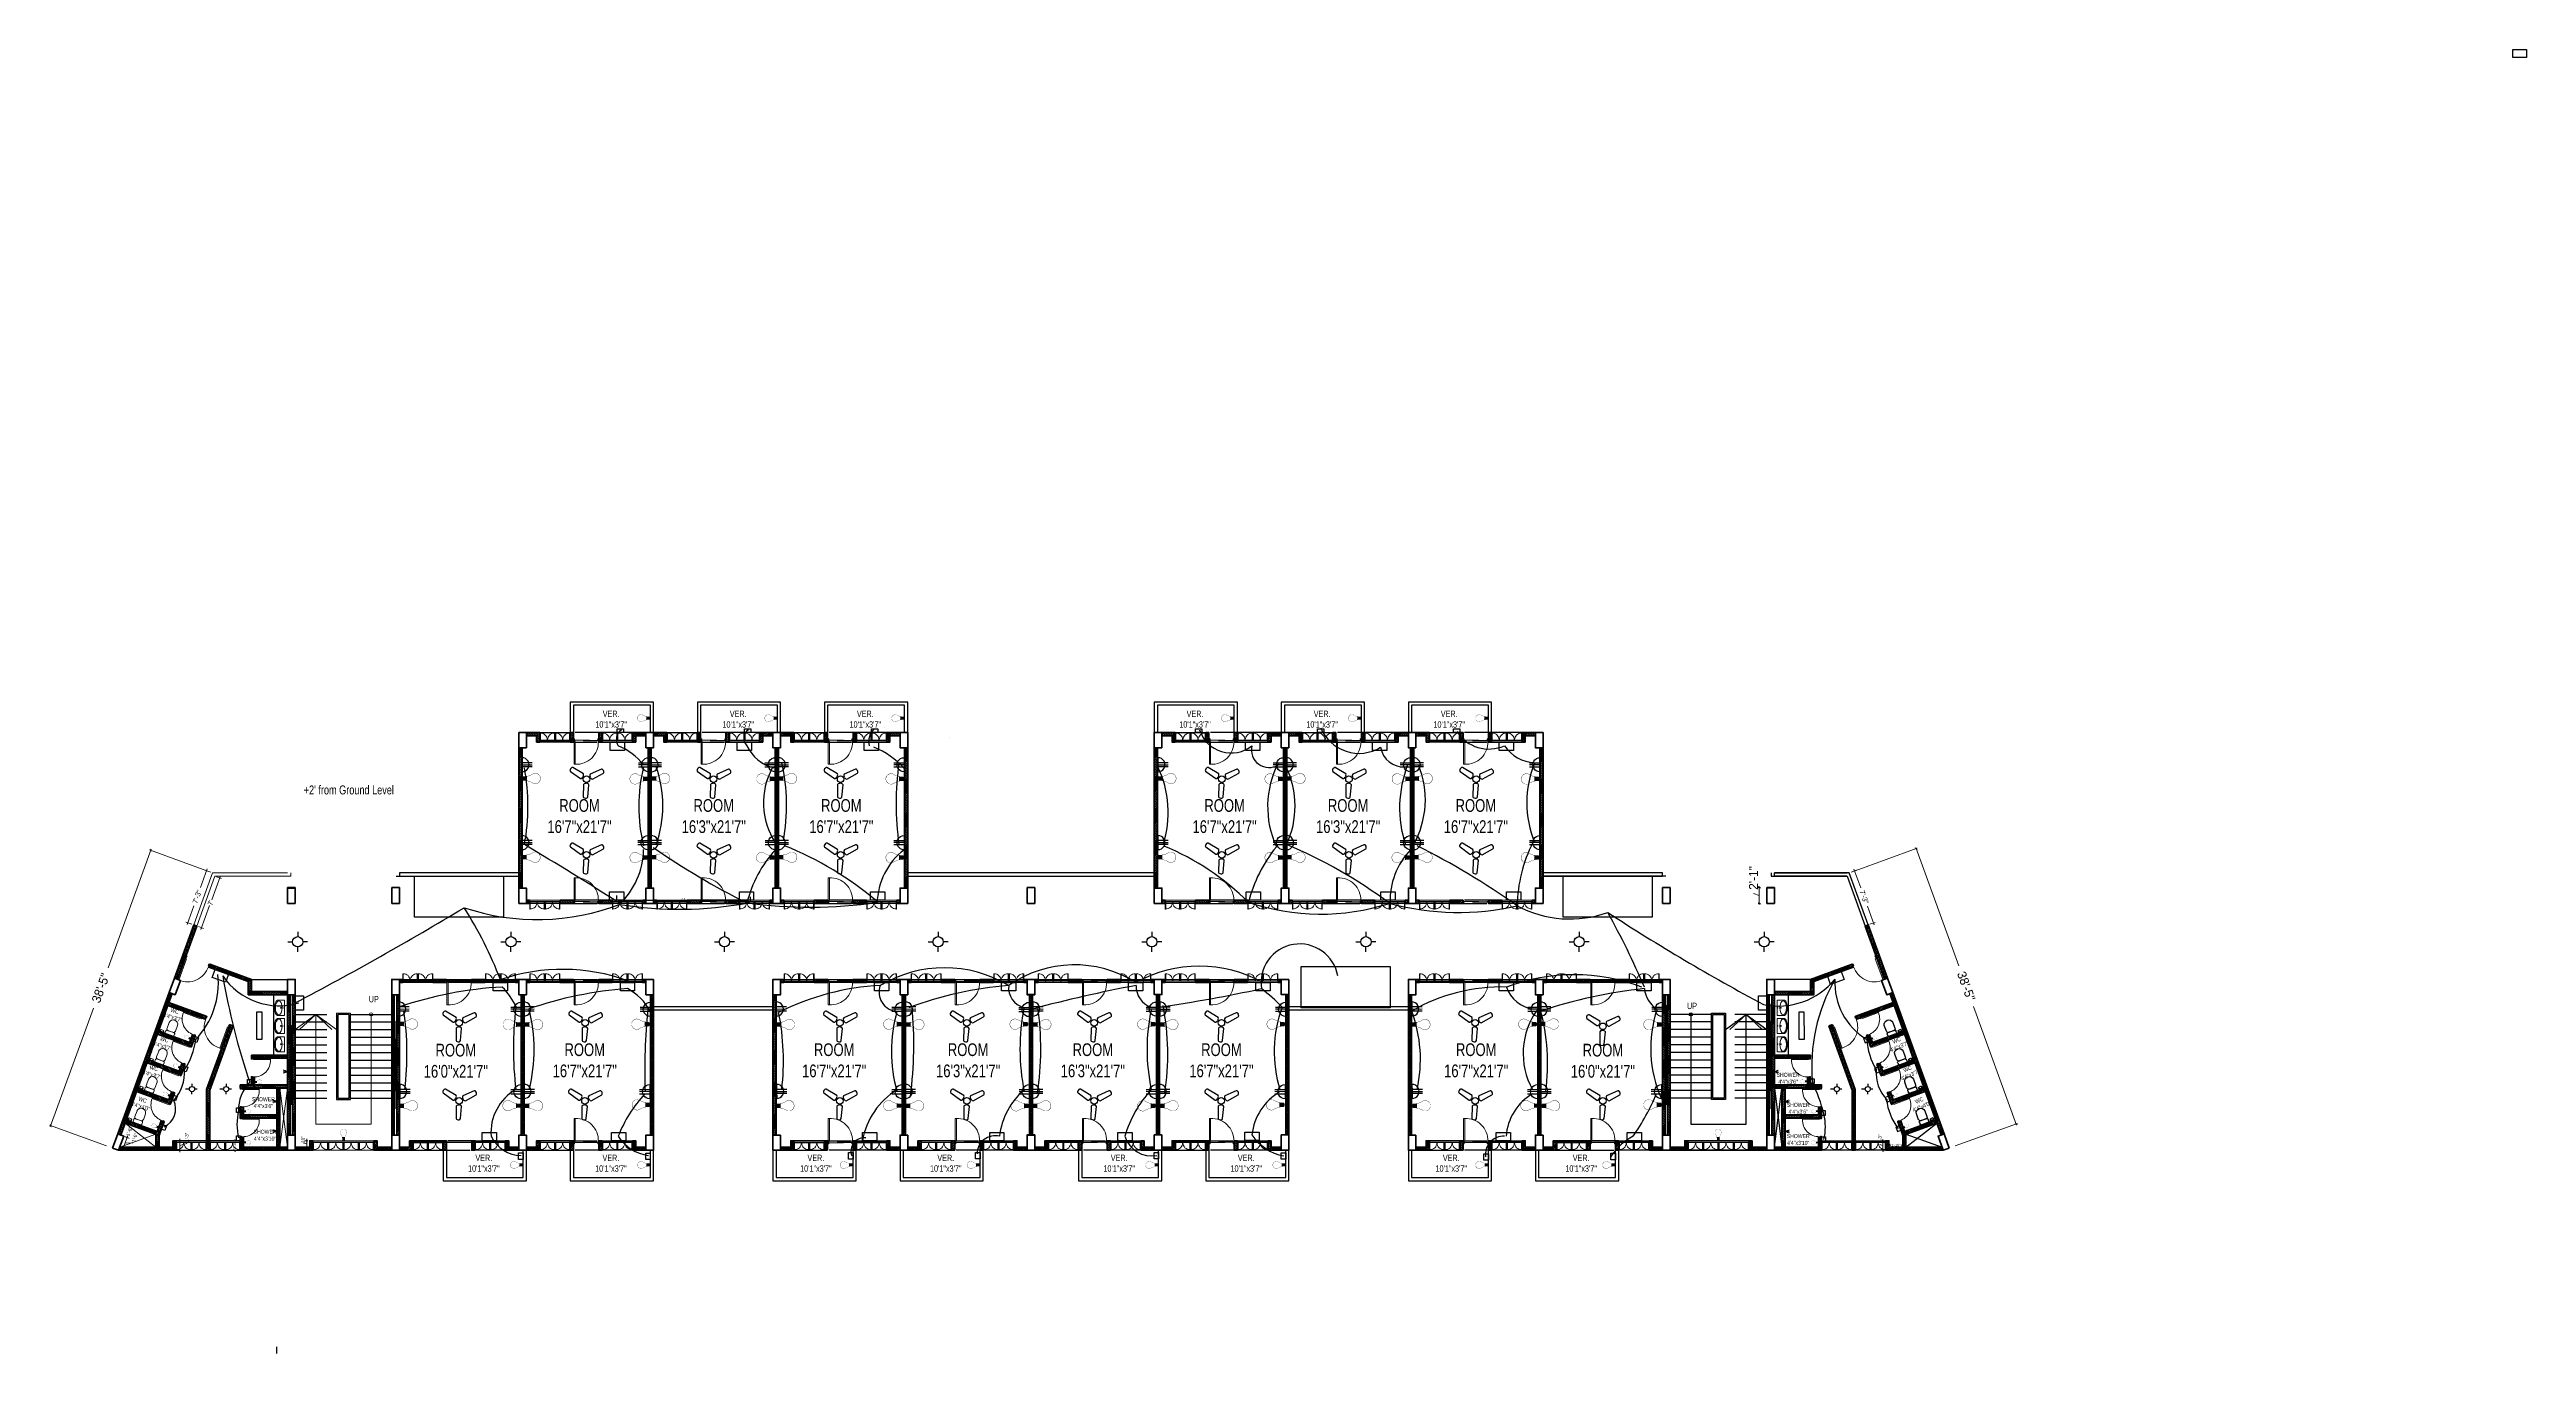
# Model space of a CAD drawing. Extents: x 288 to 4186, y -162 to 1891.
import ezdxf

# ---------------------------------------------------------------- set-up
doc = ezdxf.new("R2010")
doc.units = 0
doc.header["$LTSCALE"] = 10
doc.linetypes.add('DASHED2', pattern=[0.375, 0.25, -0.125])
for name, color, linetype, lineweight in [('A-TEXT', 7, 'Continuous', 5), ('ar-DOOR-WOOD', 44, 'Continuous', 0), ('column', 1, 'Continuous', 50), ('Dimension', 18, 'Continuous', 9), ('illustr-TOILET FIXTURE', 171, 'Continuous', 0), ('Main Wall', 250, 'Continuous', 13), ('WALL_SEC_', 170, 'Continuous', 25), ('window', 160, 'Continuous', 9)]:
    doc.layers.add(name, color=color, linetype=linetype, lineweight=lineweight)
for name, color, linetype in [('BOX', 7, 'Continuous'), ('conduit', 160, 'Continuous'), ('e conduit sdb to swicth', 160, 'Continuous'), ('Electrical Installation', 50, 'Continuous'), ('plug ins', 7, 'Continuous')]:
    doc.layers.add(name, color=color, linetype=linetype)
doc.layers.add('hatch brick', color=32, linetype='Continuous', lineweight=0, transparency=0.4)
doc.styles.add('SIMPLE', font='romantic.ttf')
doc.dimstyles.new('Architectural', dxfattribs={"dimtxt": 14, "dimasz": 4, "dimexe": 2, "dimexo": 10, "dimgap": 0.09, "dimtad": 0, "dimdec": 0, "dimzin": 0, "dimdsep": 46, "dimlunit": 4, "dimtxsty": 'Standard', "dimblk": 'ARCHTICK', "dimcen": 0.09, "dimdle": 2, "dimclrd": 256, "dimclre": 256, "dimclrt": 256, "dimadec": 0, "dimazin": 0, "dimtfac": 1, "dimtdec": 0, "dimtofl": 0, "dimtmove": 1, "dimatfit": 2, "dimfxl": 12, "dimtolj": 1, "dimtzin": 0, "dimlwd": -1, "dimlwe": -1, "dimarcsym": 0})
doc.dimstyles.new('Architectural small', dxfattribs={"dimtxt": 8, "dimasz": 2, "dimexe": 3, "dimexo": 3, "dimgap": 0.09, "dimtad": 0, "dimdec": 0, "dimzin": 0, "dimdsep": 46, "dimlunit": 4, "dimtxsty": 'Standard', "dimblk": 'ARCHTICK', "dimcen": 0.09, "dimdle": 3, "dimclrd": 6, "dimclre": 6, "dimclrt": 5, "dimadec": 0, "dimazin": 0, "dimtfac": 1, "dimtdec": 0, "dimtofl": 0, "dimtmove": 1, "dimatfit": 2, "dimfxl": 12, "dimtolj": 1, "dimtzin": 0, "dimlwd": 18, "dimlwe": 18, "dimarcsym": 0})
doc.dimstyles.get("Standard").update_dxf_attribs({"dimtxt": 0.18, "dimasz": 0.18, "dimexe": 0.18, "dimexo": 0.0625, "dimgap": 0.09, "dimtad": 0, "dimtih": 1, "dimtoh": 1, "dimdec": 4, "dimzin": 0, "dimdsep": 46, "dimtxsty": 'Standard', "dimcen": 0.09, "dimadec": 0, "dimazin": 0, "dimtfac": 1, "dimtdec": 4, "dimtofl": 0, "dimtmove": 0, "dimatfit": 3, "dimfxl": 1, "dimtolj": 1, "dimtzin": 0, "dimarcsym": 0})
pattern_1 = [(45, (0, 0), (-1.3258252147, 1.3258252147), [])]
pattern_2 = [(45, (-53497.0333, -18529.9185), (-1.325825215, 1.325825215), [])]
pattern_3 = [(45, (-53566.0333, -18531.9185), (-1.325825215, 1.325825215), [])]
pattern_4 = [(45, (-53580.5333, -18531.9185), (-1.325825215, 1.325825215), [])]
pattern_5 = [(45, (-53564.822, -18531.9185), (-1.325825215, 1.325825215), [])]
pattern_6 = [(45, (-53571.0333, -18783.9185), (-1.325825215, 1.325825215), [])]
pattern_7 = [(45, (-53452.0333, -18529.9185), (-1.325825215, 1.325825215), [])]
pattern_8 = [(45, (-53562.5333, -18531.9185), (-1.325825215, 1.325825215), [])]
pattern_9 = [(45, (-53569.5333, -18531.9185), (-1.325825215, 1.325825215), [])]
pattern_10 = [(45, (-1497263.8946, -132418.2005), (-1.3258252147, 1.3258252147), [])]
pattern_11 = [(45, (-1496863.8946, -132418.2005), (-1.3258252147, 1.3258252147), [])]
pattern_12 = [(45, (-1496263.8946, -132418.2005), (-1.3258252147, 1.3258252147), [])]
pattern_13 = [(45, (-1495863.8946, -132418.2005), (-1.3258252147, 1.3258252147), [])]

msp = doc.modelspace()

# ---------------------------------------------------------------- texts
at = {"layer": 'A-TEXT', "attachment_point": 9, "style": 'SIMPLE'}
for s, insert, char_height, width in [('\\pxqc;{\\fSwis721 LtCn BT|b0|i0|c0|p34;VER.\\P10\'1"x3\'7"}', (1208.119, 823.38), 10, 73.45933), ('\\pxqc;{\\fSwis721 LtCn BT|b0|i0|c0|p34;VER.\\P10\'1"x3\'7"}', (1408.119, 823.38), 10, 73.45933), ('\\pxqc;{\\fSwis721 LtCn BT|b0|i0|c0|p34;VER.\\P10\'1"x3\'7"}', (1608.119, 823.38), 10, 73.45933), ('\\pxqc;{\\fSwis721 LtCn BT|b0|i0|c0|p34;VER.\\P10\'1"x3\'7"}', (2127.119, 823.38), 10, 73.45933), ('\\pxqc;{\\fSwis721 LtCn BT|b0|i0|c0|p34;VER.\\P10\'1"x3\'7"}', (2327.119, 823.38), 10, 73.45933), ('\\pxqc;{\\fSwis721 LtCn BT|b0|i0|c0|p34;VER.\\P10\'1"x3\'7"}', (2527.119, 823.38), 10, 73.45933), ("\\pxqc;{\\fSwis721 LtCn BT|b0|i0|c0|p34;+2' from Ground Level }", (831.942, 718.18), 14, 146.91866), ('\\pxqc;{\\fSwis721 LtCn BT|b0|i0|c0|p34;ROOM\\P16\'7"x21\'7"}', (1195.056, 657.309), 20, 146.91866), ('\\pxqc;{\\fSwis721 LtCn BT|b0|i0|c0|p34;ROOM\\P16\'3"x21\'7"}', (1406.322, 657.309), 20, 146.91866), ('\\pxqc;{\\fSwis721 LtCn BT|b0|i0|c0|p34;ROOM\\P16\'7"x21\'7"}', (1607.156, 657.309), 20, 146.91866), ('\\pxqc;{\\fSwis721 LtCn BT|b0|i0|c0|p34;ROOM\\P16\'7"x21\'7"}', (2210.409, 657.309), 20, 146.91866), ('\\pxqc;{\\fSwis721 LtCn BT|b0|i0|c0|p34;ROOM\\P16\'3"x21\'7"}', (2404.79, 657.309), 20, 146.91866), ('\\pxqc;{\\fSwis721 LtCn BT|b0|i0|c0|p34;ROOM\\P16\'7"x21\'7"}', (2605.81, 657.309), 20, 146.91866), ('\\pxqc,t7;{\\fSwis721 LtCn BT|b0|i0|c0|p34;UP}', (831.302, 390.865), 10, 67.05491), ('\\pxqc,t7;{\\fSwis721 LtCn BT|b0|i0|c0|p34;UP}', (2906.066, 380.172), 10, 67.05491), ('\\pxqc;{\\fSwis721 LtCn BT|b0|i0|c0|p34;ROOM\\P16\'0"x21\'7"}', (1000.373, 272.056), 20, 146.91866), ('\\pxqc;{\\fSwis721 LtCn BT|b0|i0|c0|p34;ROOM\\P16\'7"x21\'7"}', (1203.27, 272.769), 20, 146.91866), ('\\pxqc;{\\fSwis721 LtCn BT|b0|i0|c0|p34;ROOM\\P16\'7"x21\'7"}', (1595.901, 272.769), 20, 146.91866), ('\\pxqc;{\\fSwis721 LtCn BT|b0|i0|c0|p34;ROOM\\P16\'3"x21\'7"}', (1806.67, 272.769), 20, 146.91866), ('\\pxqc;{\\fSwis721 LtCn BT|b0|i0|c0|p34;ROOM\\P16\'3"x21\'7"}', (2002.986, 272.769), 20, 146.91866), ('\\pxqc;{\\fSwis721 LtCn BT|b0|i0|c0|p34;ROOM\\P16\'7"x21\'7"}', (2205.324, 272.769), 20, 146.91866), ('\\pxqc;{\\fSwis721 LtCn BT|b0|i0|c0|p34;ROOM\\P16\'7"x21\'7"}', (2606.356, 272.769), 20, 146.91866), ('\\pxqc;{\\fSwis721 LtCn BT|b0|i0|c0|p34;ROOM\\P16\'0"x21\'7"}', (2805.793, 272.056), 20, 146.91866), ('\\pxqc;{\\fSwis721 LtCn BT|b0|i0|c0|p34;VER.\\P10\'1"x3\'7"}', (1007.724, 124.154), 10, 73.45933), ('\\pxqc;{\\fSwis721 LtCn BT|b0|i0|c0|p34;VER.\\P10\'1"x3\'7"}', (1207.724, 124.154), 10, 73.45933), ('\\pxqc;{\\fSwis721 LtCn BT|b0|i0|c0|p34;VER.\\P10\'1"x3\'7"}', (1530.365, 124.154), 10, 73.45933), ('\\pxqc;{\\fSwis721 LtCn BT|b0|i0|c0|p34;VER.\\P10\'1"x3\'7"}', (1734.777, 124.154), 10, 73.45933), ('\\pxqc;{\\fSwis721 LtCn BT|b0|i0|c0|p34;VER.\\P10\'1"x3\'7"}', (2007.724, 124.216), 10, 73.45933), ('\\pxqc;{\\fSwis721 LtCn BT|b0|i0|c0|p34;VER.\\P10\'1"x3\'7"}', (2207.724, 124.216), 10, 73.45933), ('\\pxqc;{\\fSwis721 LtCn BT|b0|i0|c0|p34;VER.\\P10\'1"x3\'7"}', (2530.365, 124.154), 10, 73.45933), ('\\pxqc;{\\fSwis721 LtCn BT|b0|i0|c0|p34;VER.\\P10\'1"x3\'7"}', (2734.777, 124.154), 10, 73.45933)]:
    msp.add_mtext(s, dxfattribs=dict(at, insert=insert, char_height=char_height, width=width))
at = {"layer": 'A-TEXT', "char_height": 6.4, "width": 47.01397, "attachment_point": 9, "style": 'SIMPLE'}
for s, insert, rotation in [('\\pxqc;{\\fSwis721 LtCn BT|b0|i0|c0|p34;WC\\P4\'4"x3\'7"}', (502.981, 357.181), 342.845439), ('\\pxqc;{\\fSwis721 LtCn BT|b0|i0|c0|p34;WC\\P4\'4"x3\'7"}', (486.595, 312.064), 342.845439), ('\\pxqc;{\\fSwis721 LtCn BT|b0|i0|c0|p34;WC\\P4\'4"x3\'7"}', (3221.657, 327.694), 23.409484), ('\\pxqc;{\\fSwis721 LtCn BT|b0|i0|c0|p34;WC\\P4\'4"x3\'7"}', (470.211, 266.954), 342.845439), ('\\pxqc;{\\fSwis721 LtCn BT|b0|i0|c0|p34;SHOWER\\P4\'4"x3\'6"}', (3047.217, 262.78), 359.845439), ('\\pxqc;{\\fSwis721 LtCn BT|b0|i0|c0|p34;WC\\P4\'4"x3\'7"}', (3238.546, 282.771), 23.409484), ('\\pxqc;{\\fSwis721 LtCn BT|b0|i0|c0|p34;WC\\P4\'4"x4\'0"}', (452.118, 217.138), 342.845439), ('\\pxqc;{\\fSwis721 LtCn BT|b0|i0|c0|p34;SHOWER\\P4\'4"x3\'6"}', (647.497, 224.403), 359.845439), ('\\pxqc;{\\fSwis721 LtCn BT|b0|i0|c0|p34;WC\\P4\'4"x4\'0"}', (3257.196, 233.161), 23.409484), ('\\pxqc;{\\fSwis721 LtCn BT|b0|i0|c0|p34;SHOWER\\P4\'4"x3\'6"}', (3063.154, 215.492), 359.845439), ('\\pxqc;{\\fSwis721 LtCn BT|b0|i0|c0|p34;SHOWER\\P4\'4"x3\'10"}', (650.265, 173.092), 359.845439), ('\\pxqc;{\\fSwis721 LtCn BT|b0|i0|c0|p34;SHOWER\\P4\'4"x3\'10"}', (3063.154, 166.314), 359.845439)]:
    msp.add_mtext(s, dxfattribs=dict(at, insert=insert, rotation=rotation))

# ---------------------------------------------------------------- blocks, each defined once
blk = doc.blocks.new('_ArchTick')
at = {"color": 0, "linetype": 'ByBlock', "const_width": 0.15}
blk.add_lwpolyline([(-0.5, -0.5), (0.5, 0.5)], dxfattribs=at)
blk = doc.blocks.new('*D28')
at = {"layer": 'Defpoints', "color": 0, "transparency": 16777216}
for p in [(544.2, 594.8), (289.4, 196.8), (386.8, 161.4)]:
    blk.add_point(p, dxfattribs=at)
at = {"layer": 'Dimension', "transparency": 16777216}
for p, q in [((447.5, 632.1), (379.7, 445.4)), ((534.8, 598.2), (444.9, 630.9)), ((288.7, 194.9), (356.5, 381.6)), ((377.4, 164.8), (287.5, 197.5))]:
    blk.add_line(p, q, dxfattribs=at)
at = {"layer": 'Dimension', "transparency": 16777216, "xscale": 4, "yscale": 4, "zscale": 4}
for p, rotation in [((446.8, 630.2), 70.0371155130217), ((289.4, 196.8), 250.0371155130217)]:
    blk.add_blockref('_ArchTick', p, dxfattribs=dict(at, rotation=rotation))
at = {"layer": 'Dimension', "transparency": 16777216, "insert": (368.1, 413.5), "char_height": 14, "attachment_point": 5, "rotation": 70.0371}
blk.add_mtext('\\A1;38\'-5"', dxfattribs=at)
blk = doc.blocks.new('*D29')
at = {"layer": 'Defpoints', "color": 0, "transparency": 16777216}
for p in [(3120, 594.8), (3382.7, 199.6), (3277.4, 161.4)]:
    blk.add_point(p, dxfattribs=at)
at = {"layer": 'Dimension', "transparency": 16777216}
for p, q in [((3129.4, 598.2), (3227.1, 633.7)), ((3224.6, 634.9), (3292.4, 448.2)), ((3383.4, 197.8), (3315.5, 384.5)), ((3286.8, 164.8), (3384.6, 200.3))]:
    blk.add_line(p, q, dxfattribs=at)
at = {"layer": 'Dimension', "transparency": 16777216, "xscale": 4, "yscale": 4, "zscale": 4}
for p, rotation in [((3225.3, 633), 109.9628844869782), ((3382.7, 199.6), 289.9628844869782)]:
    blk.add_blockref('_ArchTick', p, dxfattribs=dict(at, rotation=rotation))
at = {"layer": 'Dimension', "transparency": 16777216, "insert": (3304, 416.3), "char_height": 14, "attachment_point": 5, "rotation": 289.9629}
blk.add_mtext('\\A1;38\'-5"', dxfattribs=at)
blk = doc.blocks.new('*D30')
at = {"layer": 'Defpoints', "color": 0, "transparency": 16777216}
for p in [(547.7, 589.8), (555.3, 587), (519.2, 511.2)]:
    blk.add_point(p, dxfattribs=at)
at = {"layer": 'Dimension', "color": 6, "lineweight": 18, "transparency": 16777216}
for p, q in [((556.4, 589.9), (542.7, 552.2)), ((550.5, 588.8), (558.2, 586)), ((522, 510.1), (529.6, 507.4)), ((525.7, 505.6), (539.4, 543.3))]:
    blk.add_line(p, q, dxfattribs=at)
at = {"layer": 'Dimension', "color": 6, "lineweight": 18, "transparency": 16777216, "xscale": 2, "yscale": 2, "zscale": 2}
for p, rotation in [((555.3, 587), 70.03895655917337), ((526.8, 508.4), 250.0389565591734)]:
    blk.add_blockref('_ArchTick', p, dxfattribs=dict(at, rotation=rotation))
at = {"layer": 'Dimension', "color": 5, "transparency": 16777216, "insert": (541.1, 547.7), "char_height": 8, "attachment_point": 5, "rotation": 70.039}
blk.add_mtext("\\A1;7'", dxfattribs=at)
blk = doc.blocks.new('*D31')
at = {"layer": 'Defpoints', "color": 0, "transparency": 16777216}
for p in [(3120, 594.8), (3149.8, 512.9), (3158.2, 515.9)]:
    blk.add_point(p, dxfattribs=at)
at = {"layer": 'Dimension', "color": 6, "lineweight": 18, "transparency": 16777216}
for p, q in [((3122.8, 595.8), (3131.2, 598.9)), ((3127.4, 600.7), (3138, 571.4)), ((3159.2, 513.1), (3148.6, 542.4)), ((3152.6, 513.9), (3161, 516.9))]:
    blk.add_line(p, q, dxfattribs=at)
at = {"layer": 'Dimension', "color": 6, "lineweight": 18, "transparency": 16777216, "xscale": 2, "yscale": 2, "zscale": 2}
for p, rotation in [((3128.4, 597.9), 109.9610434408243), ((3158.2, 515.9), 289.9610434408243)]:
    blk.add_blockref('_ArchTick', p, dxfattribs=dict(at, rotation=rotation))
at = {"layer": 'Dimension', "color": 5, "transparency": 16777216, "insert": (3143.3, 556.9), "char_height": 8, "attachment_point": 5, "rotation": 289.961}
blk.add_mtext('\\A1;7\'-3"', dxfattribs=at)
blk = doc.blocks.new('*D32')
at = {"layer": 'Defpoints', "color": 0, "transparency": 16777216}
for p in [(544.2, 594.8), (504.9, 516.3), (514.5, 512.9)]:
    blk.add_point(p, dxfattribs=at)
at = {"layer": 'Dimension', "color": 6, "lineweight": 18, "transparency": 16777216}
for p, q in [((535.7, 601.1), (525, 571.8)), ((541.4, 595.8), (531.8, 599.3)), ((511.7, 513.9), (502.1, 517.4)), ((503.9, 513.5), (514.5, 542.8))]:
    blk.add_line(p, q, dxfattribs=at)
at = {"layer": 'Dimension', "color": 6, "lineweight": 18, "transparency": 16777216, "xscale": 2, "yscale": 2, "zscale": 2}
for p, rotation in [((534.6, 598.3), 70.0587109803053), ((504.9, 516.3), 250.0587109803053)]:
    blk.add_blockref('_ArchTick', p, dxfattribs=dict(at, rotation=rotation))
at = {"layer": 'Dimension', "color": 5, "transparency": 16777216, "insert": (519.8, 557.3), "char_height": 8, "attachment_point": 5, "rotation": 70.0587}
blk.add_mtext('\\A1;7\'-3"', dxfattribs=at)
blk = doc.blocks.new('*D33')
at = {"layer": 'Defpoints', "color": 0, "transparency": 16777216}
for p in [(692.4, 163), (697.1, 173), (697.1, 163)]:
    blk.add_point(p, dxfattribs=at)
at = {"layer": 'Dimension', "color": 6, "lineweight": 18, "transparency": 16777216}
for p, q in [((686.6, 169.7), (686.6, 169.9)), ((692.4, 168), (686.6, 169.7)), ((694.1, 173), (689.4, 173)), ((694.1, 163), (689.4, 163)), ((692.4, 176), (692.4, 160))]:
    blk.add_line(p, q, dxfattribs=at)
for p, rotation in [((692.4, 173), 90), ((692.4, 163), 270)]:
    blk.add_blockref('_ArchTick', p, dxfattribs=dict(at, rotation=rotation))
at = {"layer": 'Dimension', "color": 5, "transparency": 16777216, "insert": (686.6, 174.9), "char_height": 8, "attachment_point": 5, "rotation": 90}
blk.add_mtext('\\A1;{\\H0.66667x;10"}', dxfattribs=at)
blk = doc.blocks.new('*D34')
at = {"layer": 'Defpoints', "color": 0, "transparency": 16777216}
for p in [(398, 163), (404.3, 180.3), (409.7, 178.4)]:
    blk.add_point(p, dxfattribs=at)
at = {"layer": 'Dimension', "color": 6, "lineweight": 18, "transparency": 16777216}
for p, q in [((400.8, 162), (406.3, 160)), ((402.4, 158.2), (410.8, 181.2)), ((406.6, 169.7), (418.2, 169)), ((407.1, 179.3), (412.6, 177.3)), ((418.2, 169), (418.3, 169.2))]:
    blk.add_line(p, q, dxfattribs=at)
at = {"layer": 'Dimension', "color": 6, "lineweight": 18, "transparency": 16777216, "xscale": 2, "yscale": 2, "zscale": 2}
for p, rotation in [((403.4, 161), 250.0389565590959), ((409.7, 178.4), 70.03895655909592)]:
    blk.add_blockref('_ArchTick', p, dxfattribs=dict(at, rotation=rotation))
at = {"layer": 'Dimension', "color": 5, "transparency": 16777216, "insert": (421.5, 178.1), "char_height": 8, "attachment_point": 5, "rotation": 70.039}
blk.add_mtext('\\A1;{\\H0.66667x;1\'-6"}', dxfattribs=at)
blk = doc.blocks.new('*D35')
at = {"layer": 'Defpoints', "color": 0, "transparency": 16777216}
for p in [(406.4, 200.7), (416.5, 197), (399.6, 182)]:
    blk.add_point(p, dxfattribs=at)
at = {"layer": 'Dimension', "color": 6, "lineweight": 18, "transparency": 16777216}
for p, q in [((409.2, 199.7), (419.3, 196)), ((417.5, 199.8), (416.3, 196.5)), ((402.4, 181), (412.5, 177.3)), ((408.7, 175.5), (409.9, 178.8))]:
    blk.add_line(p, q, dxfattribs=at)
at = {"layer": 'Dimension', "color": 6, "lineweight": 18, "transparency": 16777216, "xscale": 2, "yscale": 2, "zscale": 2}
for p, rotation in [((416.5, 197), 70.00234317512712), ((409.7, 178.4), 250.0023431751271)]:
    blk.add_blockref('_ArchTick', p, dxfattribs=dict(at, rotation=rotation))
at = {"layer": 'Dimension', "color": 5, "transparency": 16777216, "insert": (413.1, 187.7), "char_height": 8, "attachment_point": 5, "rotation": 70.0023}
blk.add_mtext('\\A1;{\\H0.66667x;1\'-8"}', dxfattribs=at)
blk = doc.blocks.new('DOOR_45')
at = {"layer": 'ar-DOOR-WOOD'}
for p, q in [((-11008.7, 15426.4), (-11008.7, 15424.4)), ((-10968.7, 15426.4), (-11008.7, 15426.4)), ((-11008.7, 15424.4), (-10968.7, 15424.4)), ((-10968.7, 15427.4), (-10963.7, 15427.4)), ((-10968.7, 15427.4), (-10968.7, 15426.4)), ((-10968.7, 15424.4), (-10968.7, 15426.4)), ((-10968.7, 15426.4), (-10966.7, 15426.4)), ((-10966.7, 15426.4), (-10966.7, 15425.4)), ((-10966.7, 15425.4), (-10963.7, 15425.4)), ((-10963.7, 15427.4), (-10963.7, 15425.4)), ((-10968.7, 15382.4), (-10968.7, 15383.4)), ((-10968.7, 15383.4), (-10966.7, 15383.4)), ((-10968.7, 15382.4), (-10963.7, 15382.4)), ((-10966.7, 15384.4), (-10963.7, 15384.4)), ((-10966.7, 15383.4), (-10966.7, 15384.4)), ((-10963.7, 15382.4), (-10963.7, 15384.4))]:
    blk.add_line(p, q, dxfattribs=at)
for points in [[(-10968.7, 15426.4), (-11008.7, 15426.4), (-11008.7, 15424.4), (-10968.7, 15424.4)], [(-10963.7, 15427.4), (-10968.7, 15427.4), (-10968.7, 15426.4), (-10966.7, 15426.4), (-10966.7, 15425.4), (-10963.7, 15425.4)], [(-10968.7, 15383.4), (-10968.7, 15382.4), (-10963.7, 15382.4), (-10963.7, 15384.4), (-10966.7, 15384.4), (-10966.7, 15383.4)]]:
    blk.add_lwpolyline(points, close=True, dxfattribs=at)
blk.add_arc((-10969.9, 15422.3), 38.9, 176.9083, 271.677, dxfattribs=at)
blk = doc.blocks.new('DOOR_40')
at = {"layer": 'ar-DOOR-WOOD'}
for p, q in [((-11029, 15421), (-11064, 15421)), ((-11064, 15421), (-11064, 15419)), ((-11064, 15419), (-11029, 15419)), ((-11029, 15422), (-11024, 15422)), ((-11029, 15422), (-11029, 15421)), ((-11029, 15419), (-11029, 15421)), ((-11029, 15421), (-11027, 15421)), ((-11029, 15383), (-11027, 15383)), ((-11029, 15382), (-11029, 15383)), ((-11029, 15382), (-11024, 15382)), ((-11027, 15421), (-11027, 15420)), ((-11027, 15420), (-11024, 15420)), ((-11027, 15383), (-11027, 15384)), ((-11027, 15384), (-11024, 15384)), ((-11024, 15422), (-11024, 15420)), ((-11024, 15382), (-11024, 15384))]:
    blk.add_line(p, q, dxfattribs=at)
blk.add_arc((-11029, 15418), 34.8, 178.03, 270.3561, dxfattribs=at)
blk = doc.blocks.new('room 1')
h = blk.add_hatch()
h.set_pattern_fill('ANSI31', color=256, scale=15)
h.set_pattern_definition(pattern_1)
h.paths.add_polyline_path([(1498318, 133229), (1498318, 133219), (1498323, 133219), (1498323, 133234), (1498302, 133234), (1498302, 133229), (1498302, 133229)])
h = blk.add_hatch()
h.set_pattern_fill('ANSI31', color=256, scale=15)
h.set_pattern_definition(pattern_1)
h.paths.add_polyline_path([(1498474, 133229), (1498474, 133219), (1498469, 133219), (1498469, 133234), (1498490, 133234), (1498490, 133229), (1498490, 133229)])
at = {"layer": 'hatch brick'}
h = blk.add_hatch(dxfattribs=at)
h.set_pattern_fill('ANSI31', color=256, scale=15)
h.set_pattern_definition(pattern_1)
h.paths.add_polyline_path([(1498298.5, 132989), (1498293.5, 132989), (1498293.5, 133210), (1498298.5, 133210)])
h = blk.add_hatch(dxfattribs=at)
h.set_pattern_fill('ANSI31', color=256, scale=15)
h.set_pattern_definition([(45, (69, 2), (-1.3258252147, 1.3258252147), [])])
h.paths.add_polyline_path([(1498376, 133234), (1498376, 133219), (1498376, 133219), (1498371, 133219), (1498371, 133234)])
h = blk.add_hatch(dxfattribs=at)
h.set_pattern_fill('ANSI31', color=256, scale=15)
h.set_pattern_definition([(45, (114, 2), (-1.3258252147, 1.3258252147), [])])
h.paths.add_polyline_path([(1498421, 133234), (1498421, 133219), (1498421, 133219), (1498416, 133219), (1498416, 133234)])
h = blk.add_hatch(dxfattribs=at)
h.set_pattern_fill('ANSI31', color=256, scale=15)
h.set_pattern_definition(pattern_1)
h.paths.add_polyline_path([(1498493.5, 132989), (1498498.5, 132989), (1498498.5, 133210), (1498493.5, 133210)])
h = blk.add_hatch(dxfattribs=at)
h.set_pattern_fill('ANSI31', color=256, scale=15)
h.set_pattern_definition([(45, (-14.5, 0), (-1.3258252147, 1.3258252147), [])])
h.paths.add_polyline_path([(1498302, 132970), (1498307, 132970), (1498307, 132965), (1498302, 132965)])
h = blk.add_hatch(dxfattribs=at)
h.set_pattern_fill('ANSI31', color=256, scale=15)
h.set_pattern_definition([(45, (-5, -252), (-1.3258252147, 1.3258252147), [])])
h.paths.add_polyline_path([(1498376, 132970), (1498355, 132970), (1498355, 132965), (1498376, 132965)])
h = blk.add_hatch(dxfattribs=at)
h.set_pattern_fill('ANSI31', color=256, scale=15)
h.set_pattern_definition([(45, (1.2113, 4e-09), (-1.3258252147, 1.3258252147), [])])
h.paths.add_polyline_path([(1498437, 132970), (1498416, 132970), (1498416, 132965), (1498437, 132965)])
h = blk.add_hatch(dxfattribs=at)
h.set_pattern_fill('ANSI31', color=256, scale=15)
h.set_pattern_definition(pattern_1)
h.paths.add_polyline_path([(1498490, 132970), (1498485, 132970), (1498485, 132965), (1498490, 132965)])
for points in [[(1498323, 133234), (1498371, 133234), (1498371, 133219), (1498323, 133219)], [(1498469, 133234), (1498421, 133234), (1498421, 133219), (1498469, 133219)]]:
    blk.add_lwpolyline(points, close=True)
at = {"linetype": 'DASHED2', "ltscale": 15}
for points in [[(1498376, 133219), (1498416, 133219), (1498416, 133234), (1498376, 133234)], [(1498376, 132965), (1498416, 132965), (1498416, 132970), (1498376, 132970)]]:
    blk.add_lwpolyline(points, close=True, dxfattribs=at)
at = {"layer": 'Main Wall', "color": 1, "lineweight": 50}
for points in [[(1498302, 133210), (1498290, 133210), (1498290, 133234), (1498302, 133234), (1498302, 133210)], [(1498502, 133210), (1498490, 133210), (1498490, 133234), (1498502, 133234), (1498502, 133210)], [(1498302, 132965), (1498290, 132965), (1498290, 132989), (1498302, 132989), (1498302, 132965)], [(1498502, 132965), (1498490, 132965), (1498490, 132989), (1498502, 132989), (1498502, 132965)]]:
    blk.add_lwpolyline(points, dxfattribs=at)
at = {"layer": 'Main Wall', "lineweight": 35}
for points in [[(1498298.5, 132989), (1498293.5, 132989), (1498293.5, 133210), (1498298.5, 133210)], [(1498376, 133234), (1498376, 133219), (1498376, 133219), (1498376, 133219), (1498371, 133219), (1498371, 133234)], [(1498421, 133234), (1498421, 133219), (1498421, 133219), (1498421, 133219), (1498416, 133219), (1498416, 133234)], [(1498493.5, 132989), (1498498.5, 132989), (1498498.5, 133210), (1498493.5, 133210)], [(1498302, 132970), (1498307, 132970), (1498307, 132965), (1498302, 132965)], [(1498437, 132970), (1498416, 132970), (1498416, 132965), (1498437, 132965)], [(1498490, 132970), (1498485, 132970), (1498485, 132965), (1498490, 132965)]]:
    blk.add_lwpolyline(points, close=True, dxfattribs=at)
for points in [[(1498318, 133229), (1498318, 133219), (1498323, 133219), (1498323, 133234), (1498302, 133234), (1498302, 133229), (1498302, 133229), (1498302, 133229), (1498318, 133229)], [(1498474, 133229), (1498474, 133219), (1498469, 133219), (1498469, 133234), (1498490, 133234), (1498490, 133229), (1498490, 133229), (1498490, 133229), (1498474, 133229)], [(1498376, 132970), (1498376, 132970), (1498355, 132970), (1498355, 132965), (1498376, 132965), (1498376, 132970)]]:
    blk.add_lwpolyline(points, dxfattribs=at)
at = {"layer": 'Main Wall', "color": 150}
for points in [[(1498371, 133221), (1498323.6, 133221), (1498323.6, 133222), (1498371, 133222)], [(1498371, 133221), (1498323.6, 133221), (1498323.6, 133221.5), (1498371, 133221.5)], [(1498421, 133221), (1498468.4, 133221), (1498468.4, 133222), (1498421, 133222)], [(1498421, 133221), (1498468.4, 133221), (1498468.4, 133221.5), (1498421, 133221.5)], [(1498307, 132968), (1498354.4, 132968), (1498354.4, 132967), (1498307, 132967)], [(1498307, 132968), (1498354.4, 132968), (1498354.4, 132967.5), (1498307, 132967.5)], [(1498437.6, 132968), (1498484.4, 132968), (1498484.4, 132967), (1498437.6, 132967)], [(1498437.6, 132968), (1498484.4, 132968), (1498484.4, 132967.5), (1498437.6, 132967.5)]]:
    blk.add_lwpolyline(points, close=True, dxfattribs=at)
at = {"layer": 'Main Wall', "color": 150, "linetype": 'DASHED2', "ltscale": 10}
for points in [[(1498376, 133222), (1498416, 133222), (1498416, 133221), (1498376, 133221)], [(1498376, 133222), (1498416, 133222), (1498416, 133221.5), (1498376, 133221.5)], [(1498376, 132968), (1498416, 132968), (1498416, 132967), (1498376, 132967)], [(1498376, 132968), (1498416, 132968), (1498416, 132967.5), (1498376, 132967.5)]]:
    blk.add_lwpolyline(points, close=True, dxfattribs=at)
at = {"layer": 'Main Wall'}
for points in [[(1498307, 132965), (1498355, 132965), (1498355, 132970), (1498307, 132970)], [(1498437, 132965), (1498485, 132965), (1498485, 132970), (1498437, 132970)]]:
    blk.add_lwpolyline(points, close=True, dxfattribs=at)
at = {"layer": 'Main Wall', "extrusion": (0, 0, -1)}
for name, p, xscale, yscale, zscale, rotation in [('DOOR_40', (-1502949.7, 129913.8), 0.2999999999999545, 0.2999999999999545, -0.2999999999999545, 270), ('DOOR_40', (-1502973.7, 129913.8), 0.2999999999999545, 0.2999999999999545, -0.2999999999999545, 270), ('DOOR_45', (-1512089.3, 142969.6), -0.8888888888889142, 0.8888888888889142, -0.8888888888889142, 270), ('DOOR_40', (-1493818.3, 129913.8), -0.2999999999999545, 0.2999999999999545, -0.2999999999999545, 90), ('DOOR_40', (-1493842.3, 129913.8), -0.2999999999999545, 0.2999999999999545, -0.2999999999999545, 90), ('DOOR_45', (-1512089.3, 123219.5), 0.8888888888889142, 0.8888888888889142, -0.8888888888889142, 270), ('DOOR_40', (-1493704.3, 136275.3), 0.2999999999999545, 0.2999999999999545, -0.2999999999999545, 90), ('DOOR_40', (-1493728.3, 136275.3), 0.2999999999999545, 0.2999999999999545, -0.2999999999999545, 90), ('DOOR_40', (-1493834.3, 136275.3), 0.2999999999999545, 0.2999999999999545, -0.2999999999999545, 90), ('DOOR_40', (-1493858.3, 136275.3), 0.2999999999999545, 0.2999999999999545, -0.2999999999999545, 90)]:
    blk.add_blockref(name, p, dxfattribs=dict(at, xscale=xscale, yscale=yscale, zscale=zscale, rotation=rotation))
at = {"layer": 'Main Wall'}
for p, xscale, yscale, zscale, rotation in [((1493720.3, 129913.8), 0.2999999999999545, 0.2999999999999545, 0.2999999999999545, 270), ((1493744.3, 129913.8), 0.2999999999999545, 0.2999999999999545, 0.2999999999999545, 270), ((1503047.7, 129913.8), -0.2999999999999545, 0.2999999999999545, 0.2999999999999546, 90), ((1503071.7, 129913.8), -0.2999999999999545, 0.2999999999999545, 0.2999999999999546, 90), ((1502933.7, 136275.3), 0.2999999999999546, 0.2999999999999546, 0.2999999999999546, 90), ((1502957.7, 136275.3), 0.2999999999999546, 0.2999999999999546, 0.2999999999999546, 90), ((1503063.7, 136275.3), 0.2999999999999546, 0.2999999999999546, 0.2999999999999546, 90), ((1503087.7, 136275.3), 0.2999999999999546, 0.2999999999999546, 0.2999999999999546, 90)]:
    blk.add_blockref('DOOR_40', p, dxfattribs=dict(at, xscale=xscale, yscale=yscale, zscale=zscale, rotation=rotation))
blk = doc.blocks.new('T-FIX-027')
at = {"layer": 'illustr-TOILET FIXTURE'}
for p, q in [((-11843.8, 14568.9), (-11843.8, 14557.4)), ((-11843.8, 14568.9), (-11843.8, 14557.4)), ((-11843.8, 14568.9), (-11819.8, 14568.9)), ((-11843.8, 14568.9), (-11819.8, 14568.9)), ((-11819.8, 14568.9), (-11819.8, 14557.4)), ((-11819.8, 14568.9), (-11819.8, 14557.4))]:
    blk.add_line(p, q, dxfattribs=at)
for centre, radius in [((-11831.9, 14563.3), 0.762), ((-11831.9, 14563.3), 0.762), ((-11831.9, 14568.3), 0.508), ((-11831.9, 14568.3), 0.508)]:
    blk.add_circle(centre, radius, dxfattribs=at)
blk.add_ellipse((-11831.8, 14558.9), major_axis=(-12.4, 0), ratio=0.48498, start_param=6.528919, end_param=9.179045, dxfattribs=at)
blk.add_ellipse((-11831.8, 14558.9), major_axis=(-12.4, 0), ratio=0.48498, start_param=6.528919, end_param=9.179045, dxfattribs=at)
blk.add_ellipse((-11831.8, 14559.6), major_axis=(-10.9, 0), ratio=0.480383, dxfattribs=at)
blk.add_ellipse((-11831.8, 14559.6), major_axis=(-10.9, 0), ratio=0.480383, dxfattribs=at)
blk = doc.blocks.new('stair final')
for points in [[(82, 124), (82, -90), (-70, -90), (-70, 124)], [(-37.5, 124), (-37.5, -49), (49.5, -49), (49.5, 122.8)], [(17, 100), (49.5, 124), (82, 100)], [(24.2, 100), (49.5, 124)], [(49.5, 124), (75, 100)], [(82, -8), (82, -90)]]:
    blk.add_lwpolyline(points)
blk.add_lwpolyline([(-5, 126), (17, 126), (17, -10), (-5, -10)], close=True)
blk.add_circle((-37.5, 124), 2.49)
at = {"layer": 'BOX', "ltscale": 2000}
for p, q in [((-5, 124), (-70, 124)), ((-5, 112), (-70, 112)), ((-5, 100), (-70, 100)), ((-5, 88), (-70, 88)), ((-5, 76), (-70, 76)), ((-5, 64), (-70, 64)), ((-5, 52), (-70, 52)), ((-5, 40), (-70, 40)), ((-5, 28), (-70, 28)), ((-5, 16), (-70, 16)), ((-5, 4), (-70, 4)), ((-5, -8), (-70, -8)), ((0, -8), (-3, -8)), ((15, -8), (12, -8))]:
    blk.add_line(p, q, dxfattribs=at)
at = {"layer": 'BOX', "linetype": 'DASHED2', "ltscale": 20}
for p, q in [((82, 124), (17, 124)), ((82, 112), (17, 112)), ((82, 100), (17, 100)), ((82, 88), (17, 88)), ((82, 76), (17, 76)), ((82, 64), (17, 64)), ((82, 52), (17, 52)), ((82, 40), (17, 40)), ((82, 28), (17, 28)), ((82, 16), (17, 16)), ((82, 4), (17, 4)), ((82, -8), (17, -8))]:
    blk.add_line(p, q, dxfattribs=at)
at = {"layer": 'BOX', "ltscale": 2000}
for points in [[(17, 124), (17, -10), (-5, -10), (-5, 124)], [(-3, 124), (15, 124)]]:
    blk.add_lwpolyline(points, dxfattribs=at)
blk.add_lwpolyline([(15, 124), (15, -8), (-3, -8), (-3, 124)], close=True, dxfattribs=at)
blk = doc.blocks.new('wc')
at = {"linetype": 'Continuous'}
for p, q in [((17795, 10409.4), (17795, 10412.4)), ((17796.2, 10413.9), (17808.3, 10413.9)), ((17809.6, 10412.4), (17809.6, 10409.4)), ((17795.1, 10404.9), (17795.1, 10395.3)), ((17808.2, 10407.9), (17796.2, 10407.9)), ((17806.4, 10407.9), (17798.8, 10407.9)), ((17802.3, 10388.8), (17802.3, 10388.8)), ((17809.4, 10395.3), (17809.4, 10404.9))]:
    blk.add_line(p, q, dxfattribs=at)
for centre, radius, start, end in [((17796.2, 10412.7), 1.22, 92.839, 193.0763), ((17796.2, 10409.1), 1.22, 166.9235, 267.161), ((17808.2, 10409.2), 1.35, 271.2066, 6.2687), ((17808.3, 10412.6), 1.29, 350.3937, 88.0376), ((17798.7, 10404.3), 3.61, 88.6213, 170.3077), ((17802.2, 10395.9), 7.08, 184.6705, 270.7333), ((17802.4, 10395.9), 7.08, 269.2667, 355.3295), ((17806.4, 10404.9), 3, 0, 90)]:
    blk.add_arc(centre, radius, start, end, dxfattribs=at)
blk = doc.blocks.new('nap')
at = {"linetype": 'Continuous'}
for p, q in [((17810.9, 10411), (17810.9, 10413.6)), ((17810.9, 10413.6), (17817, 10413.6)), ((17811.7, 10411), (17810.9, 10411)), ((17811.7, 10410.2), (17811.7, 10411.9)), ((17812.2, 10412.4), (17815.8, 10412.4)), ((17815.8, 10409.7), (17812.2, 10409.7)), ((17816.3, 10411.9), (17816.3, 10410.2)), ((17817, 10411), (17816.3, 10411)), ((17817, 10413.6), (17817, 10411))]:
    blk.add_line(p, q, dxfattribs=at)
for centre, start, end in [((17812.2, 10411.9), 90, 180), ((17812.2, 10410.2), 180, 270), ((17815.8, 10411.9), 0, 90), ((17815.8, 10410.2), 270, 0)]:
    blk.add_arc(centre, 0.5, start, end, dxfattribs=at)
blk = doc.blocks.new('toilet stair block final')
h = blk.add_hatch()
h.set_pattern_fill('ANSI31', color=256, scale=15)
h.set_pattern_definition([(45, (1.7069, -4.6996), (-1.325825, 1.325825), [])])
h.paths.add_polyline_path([(145.1, -46.6), (150.1, -44.7), (150.1, -64.8), (145.1, -64.8)])
at = {"layer": 'hatch brick'}
h = blk.add_hatch(dxfattribs=at)
h.set_pattern_fill('ANSI31', color=256, scale=15)
h.set_pattern_definition(pattern_1)
h.paths.add_polyline_path([(86, 283.3), (116.4, 199.4), (121.1, 201.1), (90.6, 285)])
h = blk.add_hatch(dxfattribs=at)
h.set_pattern_fill('ANSI31', color=256, scale=15)
h.set_pattern_definition(pattern_1)
edge = h.paths.add_edge_path()
edge.add_line((67, 218.3), (65.3, 223))
edge.add_line((65.3, 223), (0, 199.2))
edge.add_line((0, 199.2), (0, 180.2))
edge.add_line((0, 180.2), (-57, 180.2))
edge.add_line((-57, 180.2), (-57, 175.2))
edge.add_line((-57, 175.2), (5, 175.2))
edge.add_line((5, 175.2), (5, 195.7))
edge.add_line((5, 195.7), (67, 218.3))
h = blk.add_hatch(dxfattribs=at)
h.set_pattern_fill('ANSI31', color=256, scale=15)
h.set_pattern_definition(pattern_1)
h.paths.add_polyline_path([(-233, 175.2), (-233, -45.8), (-229, -45.8), (-229, 175.2)])
h = blk.add_hatch(dxfattribs=at)
h.set_pattern_fill('ANSI31', color=256, scale=15)
h.set_pattern_definition([(45, (7, 0), (-1.325825, 1.325825), [])])
h.paths.add_polyline_path([(-225, 175.2), (-225, -45.8), (-221, -45.8), (-221, 175.2)])
h = blk.add_hatch(dxfattribs=at)
h.set_pattern_fill('ANSI31', color=256, scale=15)
h.set_pattern_definition([(45, (164, 0), (-1.325825, 1.325825), [])])
h.paths.add_polyline_path([(-69, 175.2), (-69, -45.8), (-65, -45.8), (-65, 175.2)])
h = blk.add_hatch(dxfattribs=at)
h.set_pattern_fill('ANSI31', color=256, scale=15)
h.set_pattern_definition(pattern_1)
h.paths.add_polyline_path([(-61, 175.2), (-61, -45.8), (-57, -45.8), (-57, 175.2)])
h = blk.add_hatch(dxfattribs=at)
h.set_pattern_fill('ANSI31', color=256, scale=15)
h.set_pattern_definition([(45, (-1.4041, 77.1201), (-1.325825, 1.325825), [])])
h.paths.add_polyline_path([(131.5, 158.1), (72.7, 136.7), (71, 141.4), (129.8, 162.8)])
h = blk.add_hatch(dxfattribs=at)
h.set_pattern_fill('ANSI31', color=256, scale=15)
h.set_pattern_definition(pattern_1)
edge = h.paths.add_edge_path()
edge.add_line((28.7, 126.1), (33.4, 127.8))
edge.add_line((33.4, 127.8), (70.4, 25.9))
edge.add_line((70.4, 25.9), (70.4, -69.8))
edge.add_line((70.4, -69.8), (65.4, -69.8))
edge.add_line((65.4, -69.8), (65.4, 25.1))
edge.add_line((65.4, 25.1), (28.7, 126.1))
h = blk.add_hatch(dxfattribs=at)
h.set_pattern_fill('ANSI31', color=256, scale=15)
h.set_pattern_definition([(45, (-1.0627, 76.1802), (-1.325825, 1.325825), [])])
edge = h.paths.add_edge_path()
edge.add_line((94.3, 93.5), (88.1, 110.4))
edge.add_line((88.1, 110.4), (92.8, 112.1))
edge.add_line((92.8, 112.1), (97.3, 99.9))
edge.add_line((97.3, 99.9), (146.1, 117.6))
edge.add_line((146.1, 117.6), (147.8, 112.9))
edge.add_line((147.8, 112.9), (94.3, 93.5))
h = blk.add_hatch(dxfattribs=at)
h.set_pattern_fill('ANSI31', color=256, scale=15)
h.set_pattern_definition(pattern_1)
h.paths.add_polyline_path([(0, 80), (0, 75), (-57, 75), (-57, 80)])
h = blk.add_hatch(dxfattribs=at)
h.set_pattern_fill('ANSI31', color=256, scale=15)
h.set_pattern_definition([(45, (-56625.152, -18759.7349), (-1.325825215, 1.325825215), [])])
edge = h.paths.add_edge_path()
edge.add_line((157.4, 86.6), (162.1, 88.3))
edge.add_line((162.1, 88.3), (168.9, 69.5))
edge.add_line((168.9, 69.5), (164.2, 67.8))
edge.add_line((164.2, 67.8), (157.4, 86.6))
h = blk.add_hatch(dxfattribs=at)
h.set_pattern_fill('ANSI31', color=256, scale=15)
h.set_pattern_definition(pattern_1)
h.paths.add_polyline_path([(0, 28), (-57, 28), (-57, 33), (-5, 33), (-5, 45), (0, 45), (0, 33), (17.4, 33), (17.4, 28)])
h = blk.add_hatch(dxfattribs=at)
h.set_pattern_fill('ANSI31', color=256, scale=15)
h.set_pattern_definition([(45, (15.3236, 31.0638), (-1.325825, 1.325825), [])])
edge = h.paths.add_edge_path()
edge.add_line((110.7, 48.4), (104.5, 65.3))
edge.add_line((104.5, 65.3), (109.2, 67))
edge.add_line((109.2, 67), (113.7, 54.8))
edge.add_line((113.7, 54.8), (162.5, 72.5))
edge.add_line((162.5, 72.5), (164.2, 67.8))
edge.add_line((164.2, 67.8), (110.7, 48.4))
h = blk.add_hatch(dxfattribs=at)
h.set_pattern_fill('ANSI31', color=256, scale=15)
h.set_pattern_definition(pattern_1)
h.paths.add_polyline_path([(-45, -64.8), (-40, -64.8), (-40, 28), (-45, 28)])
h = blk.add_hatch(dxfattribs=at)
h.set_pattern_fill('ANSI31', color=256, scale=15)
h.set_pattern_definition([(45, (15.3236, 31.0638), (-1.325825, 1.325825), [])])
h.paths.add_polyline_path([(125.3, 8), (120.9, 20.2), (125.6, 21.9), (130, 9.7), (178.9, 27.4), (180.6, 22.7), (127, 3.3)])
h = blk.add_hatch(dxfattribs=at)
h.set_pattern_fill('ANSI31', color=256, scale=15)
h.set_pattern_definition([(45, (17.4023, 0), (-1.325825, 1.325825), [])])
h.paths.add_polyline_path([(-40, -14), (12.4, -14), (12.4, -2), (17.4, -2), (17.4, -19), (-40, -19)])
h = blk.add_hatch(dxfattribs=at)
h.set_pattern_fill('ANSI31', color=256, scale=15)
h.set_pattern_definition([(45, (33.4168, -18.7522), (-1.325825, 1.325825), [])])
h.paths.add_polyline_path([(143.4, -41.9), (137.3, -24.9), (142, -23.2), (148.1, -40.2), (197, -22.4), (198.7, -27.1), (145.1, -46.6)])
h = blk.add_hatch(dxfattribs=at)
h.set_pattern_fill('ANSI31', color=256, scale=15)
h.set_pattern_definition(pattern_1)
h.paths.add_polyline_path([(201.7, -20.7), (197, -22.4), (205.5, -45.8), (210.2, -44.1)])
h = blk.add_hatch(dxfattribs=at)
h.set_pattern_fill('ANSI31', color=256, scale=15)
h.set_pattern_definition(pattern_1)
h.paths.add_polyline_path([(-193, -64.8), (-193, -54.8), (-198, -54.8), (-198, -64.8), (-221, -64.8), (-221, -69.8), (-193, -69.8)])
h = blk.add_hatch(dxfattribs=at)
h.set_pattern_fill('ANSI31', color=256, scale=15)
h.set_pattern_definition(pattern_1)
h.paths.add_polyline_path([(-97, -64.8), (-97, -69.8), (-69, -69.8), (-69, -64.8), (-92, -64.8), (-92, -54.8), (-97, -54.8)])
h = blk.add_hatch(dxfattribs=at)
h.set_pattern_fill('ANSI31', color=256, scale=15)
h.set_pattern_definition(pattern_1)
h.paths.add_polyline_path([(12.4, -64.8), (0, -64.8), (-57, -64.8), (-57, -69.8), (17.4, -69.8), (17.4, -49), (12.4, -49)])
h = blk.add_hatch(dxfattribs=at)
h.set_pattern_fill('ANSI31', color=256, scale=15)
h.set_pattern_definition(pattern_1)
h.paths.add_polyline_path([(118.4, -54.8), (123.4, -54.8), (123.4, -64.8), (207.1, -64.8), (208.9, -69.8), (118.4, -69.8)])
for points in [[(-62, 367), (-62, 362), (57.4, 362), (86, 283.3)], [(90.6, 285), (60.9, 367), (-57, 367)], [(-229, 175.2), (-225, -45.8)], [(-229, -45.8), (-225, 175.2)], [(-65, -45.8), (-61, 175.2)], [(-65, 175.2), (-61, -45.8)], [(-57, 28), (-45, -64.8)], [(-57, -64.8), (-45, 28)], [(150.1, -64.8), (198.7, -27.1)], [(150.1, -44.7), (207.1, -64.8)]]:
    blk.add_lwpolyline(points)
at = {"color": 0, "lineweight": 50}
for points in [[(86, 283.3), (116.4, 199.4), (121.1, 201.1), (90.6, 285), (86, 283.3)], [(67, 218.3), (65.3, 223), (0, 199.2), (0, 180.2), (-57, 180.2), (-57, 175.2), (5, 175.2), (5, 195.7), (67, 218.3)], [(124.6, 176.9), (197, -22.4), (201.7, -20.7), (129.3, 178.6)], [(28.7, 126.1), (33.4, 127.8), (70.4, 25.9), (70.4, -69.8), (65.4, -69.8), (65.4, 25.1), (28.7, 126.1)], [(94.3, 93.5), (88.1, 110.4), (92.8, 112.1), (97.3, 99.9), (146.1, 117.6), (147.8, 112.9), (94.3, 93.5), (94.3, 93.5)], [(0, 80), (0, 75), (-57, 75), (-57, 80), (0, 80)], [(157.4, 86.6), (162.1, 88.3), (168.9, 69.5), (164.2, 67.8), (157.4, 86.6)], [(0, 28), (-57, 28), (-57, 33), (-5, 33), (-5, 45), (0, 45), (0, 33), (17.4, 33), (17.4, 28), (0, 28)], [(110.7, 48.4), (104.5, 65.3), (109.2, 67), (113.7, 54.8), (162.5, 72.5), (164.2, 67.8), (110.7, 48.4), (110.7, 48.4)], [(125.3, 8), (120.9, 20.2), (125.6, 21.9), (130, 9.7), (178.9, 27.4), (180.6, 22.7), (127, 3.3), (125.3, 8)], [(143.4, -41.9), (137.3, -24.9), (142, -23.2), (148.1, -40.2), (197, -22.4), (198.7, -27.1), (145.1, -46.6), (143.4, -41.9)], [(12.4, -64.8), (0, -64.8), (0, -64.8), (-57, -64.8), (-57, -69.8), (17.4, -69.8), (17.4, -69.8), (17.4, -49), (12.4, -49), (12.4, -64.8)]]:
    blk.add_lwpolyline(points, dxfattribs=at)
at = {"color": 1, "lineweight": 50}
blk.add_lwpolyline([(-57, 175.2), (-69, 175.2), (-69, 199.2), (-57, 199.2), (-57, 175.2)], dxfattribs=at)
for points in [[(129.3, 178.6), (121.1, 201.1), (111.7, 197.7), (119.9, 175.1)], [(218.3, -66.4), (210.2, -44.1), (200.8, -47.5), (208.9, -69.8)]]:
    blk.add_lwpolyline(points, close=True, dxfattribs=at)
at = {"color": 0, "lineweight": 50}
for points in [[(-61, 175.2), (-61, -45.8), (-57, -45.8), (-57, 175.2)], [(131.5, 158.1), (72.7, 136.7), (71, 141.4), (129.8, 162.8)], [(147.8, 112.9), (94.3, 93.5), (92.6, 98.2), (146.1, 117.6)], [(-45, -64.8), (-40, -64.8), (-40, 28), (-45, 28)], [(-40, -14), (12.4, -14), (12.4, -2), (17.4, -2), (17.4, -19), (-40, -19)], [(201.7, -20.7), (197, -22.4), (205.5, -45.8), (210.2, -44.1)], [(-193, -64.8), (-193, -54.8), (-198, -54.8), (-198, -64.8), (-221, -64.8), (-221, -69.8), (-193, -69.8)], [(-97, -64.8), (-97, -69.8), (-69, -69.8), (-69, -64.8), (-92, -64.8), (-92, -54.8), (-97, -54.8)], [(118.4, -54.8), (118.4, -54.8), (123.4, -54.8), (123.4, -64.8), (207.1, -64.8), (208.9, -69.8), (118.4, -69.8)], [(145.1, -46.6), (150.1, -44.7), (150.1, -64.8), (145.1, -64.8)]]:
    blk.add_lwpolyline(points, close=True, dxfattribs=at)
blk.add_lwpolyline([(-193, -69.8), (-97, -69.8), (-97, -54.8), (-193, -54.8)], close=True)
at = {"layer": 'BOX', "ltscale": 2000}
for p, q in [((0, 199.2), (-57, 199.2)), ((-57, 175.2), (-57, 80.2)), ((-35, 175.2), (-35, 80.2))]:
    blk.add_line(p, q, dxfattribs=at)
for points in [[(65.4, -69.8), (17.4, -69.8), (17.4, -54.8), (65.4, -54.8)], [(118.4, -69.8), (70.4, -69.8), (70.4, -54.8), (118.4, -54.8)]]:
    blk.add_lwpolyline(points, close=True, dxfattribs=at)
at = {"layer": 'Main Wall', "color": 1, "lineweight": 50}
for points in [[(-233, 175.2), (-221, 175.2), (-221, 199.2), (-233, 199.2), (-233, 175.2)], [(-233, -69.8), (-221, -69.8), (-221, -45.8), (-233, -45.8), (-233, -69.8)], [(-69, -69.8), (-57, -69.8), (-57, -45.8), (-69, -45.8), (-69, -69.8)]]:
    blk.add_lwpolyline(points, dxfattribs=at)
at = {"layer": 'Main Wall', "color": 0, "lineweight": 50}
for points in [[(-233, 175.2), (-233, -45.8), (-229, -45.8), (-229, 175.2)], [(-225, 175.2), (-225, -45.8), (-221, -45.8), (-221, 175.2)], [(-69, 175.2), (-69, -45.8), (-65, -45.8), (-65, 175.2)]]:
    blk.add_lwpolyline(points, close=True, dxfattribs=at)
at = {"layer": 'window', "ltscale": 2000}
for points in [[(158.8, 87.1), (126, 177.4)], [(159.8, 87.5), (127, 177.7)], [(160.7, 87.8), (127.9, 178.1)], [(198.4, -21.9), (165.6, 68.3)], [(199.4, -21.6), (166.6, 68.7)], [(200.3, -21.2), (167.5, 69)]]:
    blk.add_lwpolyline(points, dxfattribs=at)
at = {"extrusion": (0, 0, -1)}
for p, xscale, yscale, zscale, rotation in [((16117.3, 4701.4), 0.8888892124533201, 0.8888892124533201, -0.8888892124533201, 69.99006771556789), ((3281.1, -12023.7), 0.6666666666666669, 0.6666666666666669, -0.6666666666666669, 340.0389565718659), ((3264.7, -12068.8), 0.6666666666666669, 0.6666666666666669, -0.6666666666666669, 340.0389565718659), ((3248.3, -12113.9), 0.6666666666666669, 0.6666666666666669, -0.6666666666666669, 340.0389565718659), ((3231.9, -12159.1), 0.6666666666666669, 0.6666666666666669, -0.6666666666666669, 340.0389565718659)]:
    blk.add_blockref('DOOR_45', p, dxfattribs=dict(at, xscale=xscale, yscale=yscale, zscale=zscale, rotation=rotation))
blk.add_blockref('stair final', (-151, 20.2))
at = {"extrusion": (0, 0, -1), "zscale": -1, "rotation": 160.0389565718658}
for name, p in [('wc', (20158.8, 3822.4)), ('nap', (20157.4, 3822.6)), ('wc', (20142.4, 3777.3)), ('wc', (20126.4, 3733.1)), ('nap', (20141, 3777.5)), ('nap', (20125, 3733.3)), ('wc', (20108.3, 3683.3)), ('nap', (20106.9, 3683.5))]:
    blk.add_blockref(name, p, dxfattribs=at)
at = {"xscale": 0.666666606798147, "yscale": 0.666666606798147, "zscale": 0.666666606798147}
for p in [(7309.2, -10210), (7326.6, -10257), (7326.6, -10304)]:
    blk.add_blockref('DOOR_45', p, dxfattribs=at)
at = {"layer": 'illustr-TOILET FIXTURE', "extrusion": (0, 0, -1), "zscale": -1, "rotation": 270}
for p in [(-14516.5, -11677.4), (-14516.5, -11705.9), (-14516.5, -11734.8)]:
    blk.add_blockref('T-FIX-027', p, dxfattribs=at)
at = {"layer": 'Main Wall', "xscale": 0.888888888888914, "yscale": 0.888888888888914, "zscale": 0.888888888888914, "rotation": 109.9621850072985}
blk.add_blockref('DOOR_45', (9595.7, 13969.5), dxfattribs=at)
blk = doc.blocks.new('ftt')
at = {"layer": 'plug ins', "linetype": 'Continuous'}
for p, q in [((76688.2, 107266.8), (76688.1, 107267.1)), ((76688.2, 107266.8), (76688.1, 107267.1)), ((76688.3, 107266.5), (76688.2, 107266.7)), ((76688.3, 107266.5), (76688.2, 107266.7)), ((76688.4, 107266.1), (76688.3, 107266.3)), ((76688.4, 107266.1), (76688.3, 107266.3)), ((76688.8, 107266.8), (76688.7, 107267.1)), ((76688.9, 107266.5), (76688.8, 107266.7)), ((76689, 107266.1), (76688.9, 107266.3)), ((76689, 107264.7), (76688.9, 107264.9)), ((76689, 107264.7), (76688.9, 107264.9)), ((76689.1, 107264.3), (76689, 107264.6)), ((76689.1, 107264.3), (76689, 107264.6)), ((76689.3, 107264), (76689.2, 107264.2)), ((76689.3, 107264), (76689.2, 107264.2)), ((76689.3, 107266.8), (76689.3, 107267.1)), ((76689.4, 107264.7), (76689.3, 107264.9)), ((76689.4, 107263.6), (76689.3, 107263.8)), ((76689.4, 107263.6), (76689.3, 107263.8)), ((76689.4, 107266.5), (76689.4, 107266.7)), ((76689.5, 107266.1), (76689.4, 107266.3)), ((76689.5, 107264.3), (76689.4, 107264.6)), ((76689.4, 107263.5), (76691.4, 107263.5)), ((76690.1, 107261.8), (76689.4, 107263.5)), ((76690.1, 107261.9), (76689.4, 107263.5)), ((76690.1, 107261.9), (76689.4, 107263.5)), ((76689.6, 107264), (76689.5, 107264.2)), ((76689.7, 107263.6), (76689.6, 107263.8)), ((76689.7, 107264.7), (76689.7, 107264.9)), ((76689.8, 107264.3), (76689.8, 107264.6)), ((76689.9, 107264), (76689.8, 107264.2)), ((76689.9, 107266.8), (76689.9, 107267.1)), ((76689.9, 107266.5), (76689.9, 107266.7)), ((76690, 107266.1), (76689.9, 107266.3)), ((76689.9, 107263.6), (76689.9, 107263.8)), ((76690.1, 107264.7), (76690.1, 107264.9)), ((76690.1, 107264.3), (76690.1, 107264.6)), ((76690.2, 107264), (76690.1, 107264.2)), ((76690.1, 107261.9), (76690.1, 107260.9)), ((76690.2, 107263.6), (76690.2, 107263.8)), ((76690.4, 107266.8), (76690.4, 107267.1)), ((76690.4, 107266.5), (76690.4, 107266.7)), ((76690.4, 107266.1), (76690.4, 107266.3)), ((76690.4, 107264.7), (76690.4, 107264.9)), ((76690.4, 107264.3), (76690.4, 107264.6)), ((76690.4, 107264), (76690.4, 107264.2)), ((76690.4, 107263.6), (76690.4, 107263.8)), ((76690.7, 107264), (76690.7, 107264.2)), ((76690.7, 107263.6), (76690.7, 107263.8)), ((76690.8, 107264.7), (76690.8, 107264.9)), ((76690.8, 107264.3), (76690.8, 107264.6)), ((76690.8, 107261.8), (76691.4, 107263.5)), ((76690.8, 107261.8), (76690.8, 107260.9)), ((76690.9, 107266.1), (76690.9, 107266.3)), ((76690.9, 107263.6), (76691, 107263.8)), ((76691, 107266.8), (76691, 107267.1)), ((76691, 107266.5), (76691, 107266.7)), ((76691, 107264), (76691.1, 107264.2)), ((76691.1, 107264.7), (76691.2, 107264.9)), ((76691.1, 107264.3), (76691.1, 107264.6)), ((76691.2, 107263.6), (76691.3, 107263.8)), ((76691.3, 107264), (76691.4, 107264.2)), ((76691.4, 107266.1), (76691.5, 107266.3)), ((76691.4, 107264.3), (76691.5, 107264.6)), ((76691.5, 107266.8), (76691.6, 107267.1)), ((76691.5, 107266.5), (76691.5, 107266.7)), ((76691.5, 107264.7), (76691.6, 107264.9)), ((76691.5, 107263.6), (76691.6, 107263.8)), ((76691.6, 107264), (76691.7, 107264.2)), ((76691.8, 107264.3), (76691.9, 107264.6)), ((76691.9, 107266.1), (76692, 107266.3)), ((76691.9, 107264.7), (76692, 107264.9)), ((76692, 107266.5), (76692.1, 107266.7)), ((76692.1, 107266.8), (76692.2, 107267.1)), ((76692.4, 107266.1), (76692.5, 107266.3)), ((76692.6, 107266.5), (76692.7, 107266.7)), ((76692.7, 107266.8), (76692.8, 107267.1))]:
    blk.add_line(p, q, dxfattribs=at)
blk = doc.blocks.new('drter')
at = {"layer": 'plug ins', "rotation": 90}
blk.add_blockref('ftt', (183966.3, 30586.3), dxfattribs=at)
blk = doc.blocks.new('*D36')
at = {"layer": 'Defpoints', "color": 0, "transparency": 16777216}
for p in [(486.7, 173), (486.7, 158), (492.5, 158)]:
    blk.add_point(p, dxfattribs=at)
at = {"layer": 'Dimension', "color": 6, "lineweight": 18, "transparency": 16777216}
for p, q in [((489.7, 173), (495.5, 173)), ((489.7, 158), (495.5, 158)), ((492.5, 176), (492.5, 155)), ((492.5, 165.5), (503.6, 168.8)), ((503.6, 168.8), (503.6, 169))]:
    blk.add_line(p, q, dxfattribs=at)
at = {"layer": 'Dimension', "color": 6, "lineweight": 18, "transparency": 16777216, "xscale": 2, "yscale": 2, "zscale": 2}
for p, rotation in [((492.5, 173), 90), ((492.5, 158), 270)]:
    blk.add_blockref('_ArchTick', p, dxfattribs=dict(at, rotation=rotation))
at = {"layer": 'Dimension', "color": 5, "transparency": 16777216, "insert": (503.6, 178.4), "char_height": 8, "attachment_point": 5, "rotation": 90}
blk.add_mtext('\\A1;{\\H0.66667x;1\'-3"}', dxfattribs=at)
blk = doc.blocks.new('*D37')
at = {"layer": 'Defpoints', "color": 0, "transparency": 16777216}
for p in [(579.1, 158), (587.7, 173), (587.7, 158)]:
    blk.add_point(p, dxfattribs=at)
at = {"layer": 'Dimension', "transparency": 16777216}
for p, q in [((577.7, 173), (577.1, 173)), ((577.7, 158), (577.1, 158)), ((579.1, 175), (579.1, 172.6)), ((579.1, 156), (579.1, 158.4))]:
    blk.add_line(p, q, dxfattribs=at)
at = {"layer": 'Dimension', "transparency": 16777216, "xscale": 4, "yscale": 4, "zscale": 4}
for p, rotation in [((579.1, 173), 90), ((579.1, 158), 270)]:
    blk.add_blockref('_ArchTick', p, dxfattribs=dict(at, rotation=rotation))
at = {"layer": 'Dimension', "transparency": 16777216, "insert": (579.1, 165.5), "char_height": 14, "attachment_point": 5, "rotation": 90}
blk.add_mtext('\\A1;{\\H0.28571x;1\'-3"}', dxfattribs=at)
blk = doc.blocks.new('*D38')
at = {"layer": 'Defpoints', "color": 0, "transparency": 16777216}
for p in [(3172.9, 158), (3177.5, 173), (3177.5, 158)]:
    blk.add_point(p, dxfattribs=at)
at = {"layer": 'Dimension', "transparency": 16777216}
for p, q in [((3167.5, 173), (3170.9, 173)), ((3167.5, 158), (3170.9, 158)), ((3168.3, 166.9), (3168.3, 167.1)), ((3172.9, 165.5), (3168.3, 166.9)), ((3172.9, 175), (3172.9, 156))]:
    blk.add_line(p, q, dxfattribs=at)
at = {"layer": 'Dimension', "transparency": 16777216, "xscale": 4, "yscale": 4, "zscale": 4}
for p, rotation in [((3172.9, 173), 90), ((3172.9, 158), 270)]:
    blk.add_blockref('_ArchTick', p, dxfattribs=dict(at, rotation=rotation))
at = {"layer": 'Dimension', "transparency": 16777216, "insert": (3168.3, 175.9), "char_height": 14, "attachment_point": 5, "rotation": 90}
blk.add_mtext('\\A1;{\\H0.35714x;1\'-3"}', dxfattribs=at)
blk = doc.blocks.new('*D39')
at = {"layer": 'Defpoints', "color": 0, "transparency": 16777216}
for p in [(3182.5, 163), (3204.3, 166.1), (3204.3, 163)]:
    blk.add_point(p, dxfattribs=at)
at = {"layer": 'Dimension', "transparency": 16777216}
for p, q in [((3180.5, 166.1), (3185.3, 166.1)), ((3182.5, 173), (3182.5, 168.1)), ((3206.3, 166.1), (3201.5, 166.1)), ((3204.3, 173), (3204.3, 168.1))]:
    blk.add_line(p, q, dxfattribs=at)
at = {"layer": 'Dimension', "transparency": 16777216, "xscale": 4, "yscale": 4, "zscale": 4, "rotation": 180}
blk.add_blockref('_ArchTick', (3182.5, 166.1), dxfattribs=at)
at = {"layer": 'Dimension', "transparency": 16777216, "xscale": 4, "yscale": 4, "zscale": 4}
blk.add_blockref('_ArchTick', (3204.3, 166.1), dxfattribs=at)
at = {"layer": 'Dimension', "transparency": 16777216, "insert": (3193.4, 166.1), "char_height": 14, "attachment_point": 5}
blk.add_mtext('\\A1;{\\H0.28571x;1\'-10"}', dxfattribs=at)
blk = doc.blocks.new('*D40')
at = {"layer": 'Defpoints', "color": 0, "transparency": 16777216}
for p in [(2978.4, 571.8), (2990.1, 571.8), (2990.1, 546.8)]:
    blk.add_point(p, dxfattribs=at)
at = {"layer": 'Dimension', "transparency": 16777216}
for p, q in [((2969.2, 562.1), (2969.2, 562.2)), ((2978.4, 559.3), (2969.2, 562.1)), ((2980.1, 571.8), (2976.4, 571.8)), ((2980.1, 546.8), (2976.4, 546.8)), ((2978.4, 544.8), (2978.4, 573.8))]:
    blk.add_line(p, q, dxfattribs=at)
at = {"layer": 'Dimension', "transparency": 16777216, "xscale": 4, "yscale": 4, "zscale": 4}
for p, rotation in [((2978.4, 571.8), 90), ((2978.4, 546.8), 270)]:
    blk.add_blockref('_ArchTick', p, dxfattribs=dict(at, rotation=rotation))
at = {"layer": 'Dimension', "transparency": 16777216, "insert": (2969.2, 586.8), "char_height": 14, "attachment_point": 5, "rotation": 90}
blk.add_mtext('\\A1;2\'-1"', dxfattribs=at)
blk = doc.blocks.new('LED')
for p, q in [((-12, -8), (12, -8)), ((-12, -11), (12, -10)), ((-12, -13), (12, -12)), ((-12, -26), (12, -26)), ((-11, -16), (12, -14)), ((-11, -18), (12, -16)), ((-11, -20), (12, -19)), ((-11, -22), (12, -21)), ((-11, -24), (12, -23))]:
    blk.add_line(p, q)
at = {"lineweight": 9}
blk.add_line((8, -3), (-8, -3), dxfattribs=at)
for points, const_width in [([(5, 0), (5, 0), (6, 0), (6, 0), (7, 0), (7, -1), (7, -1), (7, -1), (8, -2), (8, -2), (8, -3), (8, -3), (8, -3), (8, -2), (8, -2), (7, -1), (7, -1), (7, -1), (7, 0), (6, 0), (6, 0), (5, 0), (5, 0), (-5, 0), (-5, 0), (-6, 0), (-6, 0), (-6, 0), (-6, 0), (-7, 0), (-7, -1), (-7, -1), (-8, -2), (-8, -2), (-8, -3), (-8, -3), (-8, -3), (-8, -3), (-8, -3), (-9, -4), (-10, -4), (-10, -5), (-11, -5), (-11, -6), (-11, -6), (-12, -7), (-12, -8), (-12, -8), (-12, -26)], 2), ([(-5, 0), (-5, 0), (-6, 0), (-6, 0), (-6, 0), (-6, 0), (-7, 0), (-7, -1), (-7, -1), (-8, -2), (-8, -2), (-8, -3)], 1), ([(0, -111), (0, -111), (-1, -111), (-2, -111), (-3, -111), (-3, -111), (-4, -111), (-5, -111), (-6, -111), (-7, -110), (-7, -110), (-8, -110), (-9, -110), (-10, -110), (-10, -109), (-11, -109), (-12, -109), (-13, -109), (-13, -108), (-14, -108), (-15, -108), (-15, -107), (-16, -107), (-17, -107), (-17, -106), (-18, -106), (-19, -105), (-19, -105), (-20, -104), (-20, -104), (-21, -103), (-22, -103), (-22, -102), (-23, -102), (-23, -101), (-24, -101), (-24, -100), (-25, -100), (-25, -99), (-26, -98), (-26, -98), (-26, -97), (-27, -97), (-27, -96), (-28, -95), (-28, -95), (-28, -94), (-29, -93), (-29, -93), (-29, -92), (-30, -91), (-30, -90), (-30, -90), (-30, -89), (-31, -88), (-31, -87), (-31, -87), (-31, -86), (-31, -85), (-32, -84), (-32, -84), (-32, -83), (-32, -82), (-32, -81), (-32, -80), (-32, -79), (-32, -78), (-32, -77), (-32, -76), (-32, -75), (-31, -73), (-31, -72), (-31, -71), (-30, -70), (-30, -69), (-30, -68), (-29, -67), (-22, -55), (-15, -35), (-14, -30), (-14, -27), (-12, -26)], 1.8), ([(0, -111), (0, -111), (1, -111), (2, -111), (2, -111), (3, -111), (4, -111), (5, -111), (6, -111), (6, -110), (7, -110), (8, -110), (9, -110), (9, -110), (10, -109), (11, -109), (12, -109), (12, -109), (13, -108), (14, -108), (14, -108), (15, -107), (16, -107), (16, -107), (17, -106), (18, -106), (18, -105), (19, -105), (20, -104), (20, -104), (21, -103), (21, -103), (22, -102), (22, -102), (23, -101), (23, -101), (24, -100), (24, -100), (25, -99), (25, -98), (26, -98), (26, -97), (27, -97), (27, -96), (27, -95), (28, -95), (28, -94), (29, -93), (29, -93), (29, -92), (29, -91), (30, -90), (30, -90), (30, -89), (30, -88), (31, -87), (31, -87), (31, -86), (31, -85), (31, -84), (31, -84), (32, -83), (32, -82), (32, -81), (32, -80), (32, -79), (32, -78), (32, -77), (31, -76), (31, -75), (31, -73), (31, -72), (31, -71), (30, -70), (30, -69), (29, -68), (29, -67), (22, -55), (14, -35), (14, -30), (14, -27), (12, -26)], 1.8), ([(12, -26), (12, -8), (12, -8), (12, -7), (11, -6), (11, -6), (11, -5), (10, -5), (10, -4), (9, -4), (8, -3), (8, -3), (8, -3), (8, -3)], 2)]:
    blk.add_lwpolyline(points, dxfattribs=dict(const_width=const_width))
at = {"color": 7, "lineweight": 20}
blk.add_open_spline([(-10, -26), (-10, -26), (9, -26), (9, -26)], degree=3, dxfattribs=at)
blk = doc.blocks.new('6')
at = {"color": 7}
for p, q in [((3268, -2243), (3260, -2275)), ((3260, -2275), (3351, -2687)), ((3285, -2228), (3268, -2243)), ((3322, -2211), (3285, -2228)), ((3359, -2211), (3322, -2211)), ((3387, -2215), (3359, -2211)), ((3407, -2236), (3387, -2215)), ((3533, -2638), (3407, -2236)), ((3005, -3223), (2997, -3251)), ((2997, -3251), (3008, -3278)), ((3291, -2913), (3005, -3223)), ((3008, -3278), (3026, -3309)), ((3026, -3309), (3059, -3333)), ((3059, -3333), (3081, -3340)), ((3081, -3340), (3113, -3331)), ((3113, -3331), (3424, -3046)), ((3325, -2910), (3291, -2913)), ((3357, -2925), (3325, -2910)), ((3351, -2687), (3378, -2709)), ((3378, -2938), (3357, -2925)), ((3378, -2709), (3403, -2714)), ((3403, -2913), (3378, -2938)), ((3399, -2958), (3423, -2933)), ((3422, -2988), (3399, -2958)), ((3403, -2714), (3440, -2709)), ((3429, -3011), (3422, -2988)), ((3424, -3046), (3429, -3011)), ((3440, -2709), (3450, -2742)), ((3468, -2701), (3489, -2690)), ((3477, -2735), (3468, -2701)), ((3489, -2690), (3518, -2669)), ((3518, -2669), (3533, -2638)), ((3594, -2888), (3628, -2897)), ((3635, -2869), (3601, -2861)), ((3628, -2897), (3627, -2922)), ((3627, -2922), (3631, -2958)), ((3631, -2958), (3650, -2985)), ((3649, -2835), (3635, -2869)), ((3666, -2816), (3649, -2835)), ((3650, -2985), (4061, -3078)), ((3699, -2804), (3666, -2816)), ((4101, -2931), (3699, -2804)), ((4061, -3078), (4089, -3071)), ((4089, -3071), (4107, -3048)), ((4124, -2954), (4101, -2931)), ((4107, -3048), (4125, -3016)), ((4129, -2976), (4124, -2954)), ((4125, -3016), (4129, -2976))]:
    blk.add_line(p, q, dxfattribs=at)
blk.add_circle((3491, -2846), 113, dxfattribs=at)
blk = doc.blocks.new('3 pin')
at = {"layer": 'WALL_SEC_', "color": 3, "lineweight": 25}
for p, q in [((10035.5, 6358.5), (10035.5, 6351.5)), ((10045.7, 6353.5), (10035.5, 6353.5)), ((10035.5, 6351.5), (10035.5, 6344.5)), ((10035.5, 6351.5), (10045.7, 6351.5)), ((10045.7, 6349.5), (10035.5, 6349.5))]:
    blk.add_line(p, q, dxfattribs=at)
blk.add_arc((10035.5, 6351.5), 7, 270, 90, dxfattribs=at)
blk = doc.blocks.new('*D60')
at = {"layer": 'conduit', "color": 0, "lineweight": -2, "transparency": 16777216}
for p, q in [((1180, 559.4), (1180, 550.6)), ((1182.5, 551.8), (1387.5, 551.8)), ((1390, 556.9), (1390, 550.6))]:
    blk.add_line(p, q, dxfattribs=at)
at = {"layer": 'conduit', "color": 0, "transparency": 16777216}
for points in [[(1182.5, 552.2), (1182.5, 551.4), (1180, 551.8)], [(1387.5, 552.2), (1387.5, 551.4), (1390, 551.8)]]:
    blk.add_solid(points, dxfattribs=at)
at = {"layer": 'Defpoints', "color": 0, "transparency": 16777216}
for p in [(1180, 560), (1390, 557.5), (1390, 551.8)]:
    blk.add_point(p, dxfattribs=at)
at = {"layer": 'conduit', "color": 0, "transparency": 16777216, "insert": (1285, 553.7), "char_height": 2.5, "attachment_point": 5}
blk.add_mtext('210', dxfattribs=at)

# ---------------------------------------------------------------- dimensions: what is measured, and where the dimension line sits
at = {"layer": 'conduit'}
dim = msp.add_linear_dim(base=(1390, 551.813), p1=(1180, 560), p2=(1390, 557.5), dimstyle='Standard', override={"dimtxt": 2.5, "dimasz": 2.5, "dimexe": 1.25, "dimexo": 0.625, "dimgap": 0.625, "dimtad": 1, "dimtih": 0, "dimtoh": 0, "dimdec": 2, "dimzin": 8, "dimdsep": 44, "dimcen": 2.5, "dimtdec": 2, "dimtofl": 1, "dimtolj": 0, "dimtzin": 8}, dxfattribs=at)
dim.commit()
dim.dimension.update_dxf_attribs({"geometry": '*D60', "text_midpoint": (1285, 553.688)})
at = {"layer": 'Dimension'}
for p1, p2, distance, dimstyle, picture, middle in [((544.219, 594.813), (386.793, 161.416), -103.641, 'Architectural', '*D28', (368.093, 413.498)), ((3120.018, 594.813), (3277.444, 161.416), 111.959, 'Architectural', '*D29', (3303.963, 416.338)), ((544.219, 594.813), (514.486, 512.862), -10.194, 'Architectural small', '*D32', (519.769, 557.314)), ((519.158, 511.165), (547.723, 589.813), -8.102, 'Architectural small', '*D30', (541.055, 547.723)), ((2990.119, 546.813), (2990.119, 571.813), 11.743, 'Architectural', '*D40', (2969.24, 562.323)), ((3120.018, 594.813), (3149.779, 512.872), 8.934, 'Architectural small', '*D31', (3143.296, 556.892))]:
    dim = msp.add_aligned_dim(p1=p1, p2=p2, distance=distance, dimstyle=dimstyle, dxfattribs=at)
    dim.commit()
    dim.dimension.update_dxf_attribs({"geometry": picture, "text_midpoint": middle})
for p1, p2, distance, picture, middle in [((399.608, 182.036), (406.404, 200.709), -10.769, '*D35', (413.126, 187.689)), ((398.013, 163), (404.307, 180.329), -5.77, '*D34', (418.282, 169.287))]:
    dim = msp.add_aligned_dim(p1=p1, p2=p2, distance=distance, text='{\\H0.66667x;<>}', dimstyle='Architectural small', dxfattribs=at)
    dim.commit()
    dim.dimension.update_dxf_attribs({"geometry": picture, "text_midpoint": middle})
for base, p1, p2, text, dimstyle, picture, middle in [((3172.929, 158), (3177.521, 173), (3177.521, 158), '{\\H0.35714x;<>}', 'Architectural', '*D38', (3168.294, 167.16)), ((492.453, 158), (486.716, 173), (486.716, 158), '{\\H0.66667x;<>}', 'Architectural small', '*D36', (503.588, 169.111)), ((579.06, 158), (587.716, 173), (587.716, 158), '{\\H0.28571x;<>}', 'Architectural', '*D37', (579.06, 165.5))]:
    dim = msp.add_linear_dim(base=base, p1=p1, p2=p2, angle=90, text=text, dimstyle=dimstyle, dxfattribs=at)
    dim.commit()
    dim.dimension.update_dxf_attribs({"geometry": picture, "text_midpoint": middle})
dim = msp.add_aligned_dim(p1=(697.119, 173), p2=(697.119, 163), distance=-4.753, text='{\\H0.66667x;<>}', dimstyle='Architectural small', override={"dimasz": 1}, dxfattribs=at)
dim.commit()
dim.dimension.update_dxf_attribs({"geometry": '*D33', "text_midpoint": (686.563, 170.011)})
dim = msp.add_linear_dim(base=(3204.261, 166.067), p1=(3182.521, 163), p2=(3204.261, 163), text='{\\H0.28571x;<>}', dimstyle='Architectural', dxfattribs=at)
dim.commit()
dim.dimension.update_dxf_attribs({"geometry": '*D39', "text_midpoint": (3193.391, 166.067)})

# ---------------------------------------------------------------- hatches: boundary and pattern name
h = msp.add_hatch()
h.set_pattern_fill('ANSI31', color=256, scale=15)
h.set_pattern_definition(pattern_10)
h.paths.add_polyline_path([(1054.119, 810.813), (1054.119, 800.813), (1059.119, 800.813), (1059.119, 815.812), (1038.119, 815.812), (1038.119, 810.813), (1038.119, 810.813)])
h = msp.add_hatch()
h.set_pattern_fill('ANSI31', color=256, scale=15)
h.set_pattern_definition(pattern_10)
h.paths.add_polyline_path([(1210.119, 810.813), (1210.119, 800.813), (1205.119, 800.813), (1205.119, 815.812), (1226.119, 815.812), (1226.119, 810.813), (1226.119, 810.813)])
h = msp.add_hatch()
h.set_pattern_fill('ANSI31', color=256, scale=15)
h.set_pattern_definition(pattern_11)
h.paths.add_polyline_path([(1454.119, 810.813), (1454.119, 800.813), (1459.119, 800.813), (1459.119, 815.812), (1438.119, 815.812), (1438.119, 810.813), (1438.119, 810.813)])
h = msp.add_hatch()
h.set_pattern_fill('ANSI31', color=256, scale=15)
h.set_pattern_definition(pattern_11)
h.paths.add_polyline_path([(1610.119, 810.813), (1610.119, 800.813), (1605.119, 800.813), (1605.119, 815.812), (1626.119, 815.812), (1626.119, 810.813), (1626.119, 810.813)])
h = msp.add_hatch()
h.set_pattern_fill('ANSI31', color=256, scale=15)
h.set_pattern_definition(pattern_12)
h.paths.add_polyline_path([(2054.119, 810.813), (2054.119, 800.813), (2059.119, 800.813), (2059.119, 815.812), (2038.119, 815.812), (2038.119, 810.813), (2038.119, 810.813)])
h = msp.add_hatch()
h.set_pattern_fill('ANSI31', color=256, scale=15)
h.set_pattern_definition(pattern_12)
h.paths.add_polyline_path([(2210.119, 810.813), (2210.119, 800.813), (2205.119, 800.813), (2205.119, 815.812), (2226.119, 815.812), (2226.119, 810.813), (2226.119, 810.813)])
h = msp.add_hatch()
h.set_pattern_fill('ANSI31', color=256, scale=15)
h.set_pattern_definition(pattern_13)
h.paths.add_polyline_path([(2454.119, 810.813), (2454.119, 800.813), (2459.119, 800.813), (2459.119, 815.812), (2438.119, 815.812), (2438.119, 810.813), (2438.119, 810.813)])
h = msp.add_hatch()
h.set_pattern_fill('ANSI31', color=256, scale=15)
h.set_pattern_definition(pattern_13)
h.paths.add_polyline_path([(2610.119, 810.813), (2610.119, 800.813), (2605.119, 800.813), (2605.119, 815.812), (2626.119, 815.812), (2626.119, 810.813), (2626.119, 810.813)])
h = msp.add_hatch()
h.set_pattern_fill('ANSI31', color=256, scale=15)
h.set_pattern_definition(pattern_3)
h.paths.add_polyline_path([(854.119, 163), (854.119, 173), (859.119, 173), (859.119, 158), (838.119, 158), (838.119, 163), (838.119, 163)])
h = msp.add_hatch()
h.set_pattern_fill('ANSI31', color=256, scale=15)
h.set_pattern_definition(pattern_3)
h.paths.add_polyline_path([(1010.119, 163), (1010.119, 173), (1005.119, 173), (1005.119, 158), (1026.119, 158), (1026.119, 163), (1026.119, 163)])
h = msp.add_hatch()
h.set_pattern_fill('ANSI31', color=256, scale=15)
h.set_pattern_definition(pattern_3)
h.paths.add_polyline_path([(1054.119, 163), (1054.119, 173), (1059.119, 173), (1059.119, 158), (1038.119, 158), (1038.119, 163), (1038.119, 163)])
h = msp.add_hatch()
h.set_pattern_fill('ANSI31', color=256, scale=15)
h.set_pattern_definition(pattern_3)
h.paths.add_polyline_path([(1210.119, 163), (1210.119, 173), (1205.119, 173), (1205.119, 158), (1226.119, 158), (1226.119, 163), (1226.119, 163)])
h = msp.add_hatch()
h.set_pattern_fill('ANSI31', color=256, scale=15)
h.set_pattern_definition(pattern_3)
h.paths.add_polyline_path([(1454.119, 162.937), (1454.119, 172.937), (1459.119, 172.937), (1459.119, 157.937), (1438.119, 157.937), (1438.119, 162.937), (1438.119, 162.937)])
h = msp.add_hatch()
h.set_pattern_fill('ANSI31', color=256, scale=15)
h.set_pattern_definition(pattern_3)
h.paths.add_polyline_path([(1610.119, 162.937), (1610.119, 172.937), (1605.119, 172.937), (1605.119, 157.937), (1626.119, 157.937), (1626.119, 162.937), (1626.119, 162.937)])
h = msp.add_hatch()
h.set_pattern_fill('ANSI31', color=256, scale=15)
h.set_pattern_definition(pattern_3)
h.paths.add_polyline_path([(2054.119, 163.062), (2054.119, 173.062), (2059.119, 173.062), (2059.119, 158.062), (2038.119, 158.062), (2038.119, 163.062), (2038.119, 163.062)])
h = msp.add_hatch()
h.set_pattern_fill('ANSI31', color=256, scale=15)
h.set_pattern_definition(pattern_3)
h.paths.add_polyline_path([(2210.119, 163.062), (2210.119, 173.062), (2205.119, 173.062), (2205.119, 158.062), (2226.119, 158.062), (2226.119, 163.062), (2226.119, 163.062)])
h = msp.add_hatch()
h.set_pattern_fill('ANSI31', color=256, scale=15)
h.set_pattern_definition(pattern_3)
h.paths.add_polyline_path([(2454.119, 163), (2454.119, 173), (2459.119, 173), (2459.119, 158), (2438.119, 158), (2438.119, 163), (2438.119, 163)])
h = msp.add_hatch()
h.set_pattern_fill('ANSI31', color=256, scale=15)
h.set_pattern_definition(pattern_3)
h.paths.add_polyline_path([(2610.119, 163), (2610.119, 173), (2605.119, 173), (2605.119, 158), (2626.119, 158), (2626.119, 163), (2626.119, 163)])
h = msp.add_hatch()
h.set_pattern_fill('ANSI31', color=256, scale=15)
h.set_pattern_definition(pattern_3)
h.paths.add_polyline_path([(2654.119, 163), (2654.119, 173), (2659.119, 173), (2659.119, 158), (2638.119, 158), (2638.119, 163), (2638.119, 163)])
h = msp.add_hatch()
h.set_pattern_fill('ANSI31', color=256, scale=15)
h.set_pattern_definition(pattern_3)
h.paths.add_polyline_path([(2810.119, 163), (2810.119, 173), (2805.119, 173), (2805.119, 158), (2826.119, 158), (2826.119, 163), (2826.119, 163)])
at = {"layer": 'hatch brick'}
h = msp.add_hatch(dxfattribs=at)
h.set_pattern_fill('ANSI31', color=256, scale=15)
h.set_pattern_definition([(45, (-1497267.3946, -132418.2005), (-1.3258252147, 1.3258252147), [])])
h.paths.add_polyline_path([(1031.119, 570.813), (1026.119, 570.813), (1026.119, 791.813), (1031.119, 791.813)])
h = msp.add_hatch(dxfattribs=at)
h.set_pattern_fill('ANSI31', color=256, scale=15)
h.set_pattern_definition([(45, (-1497194.8946, -132416.2005), (-1.3258252147, 1.3258252147), [])])
h.paths.add_polyline_path([(1112.119, 815.812), (1112.119, 800.813), (1112.119, 800.813), (1107.119, 800.813), (1107.119, 815.812)])
h = msp.add_hatch(dxfattribs=at)
h.set_pattern_fill('ANSI31', color=256, scale=15)
h.set_pattern_definition([(45, (-1497149.8946, -132416.2005), (-1.3258252147, 1.3258252147), [])])
h.paths.add_polyline_path([(1157.119, 815.812), (1157.119, 800.813), (1157.119, 800.813), (1152.119, 800.813), (1152.119, 815.812)])
h = msp.add_hatch(dxfattribs=at)
h.set_pattern_fill('ANSI31', color=256, scale=15)
h.set_pattern_definition(pattern_10)
h.paths.add_polyline_path([(1229.619, 570.813), (1234.619, 570.813), (1234.619, 791.813), (1229.619, 791.813)])
h = msp.add_hatch(dxfattribs=at)
h.set_pattern_fill('ANSI31', color=256, scale=15)
h.set_pattern_definition(pattern_11)
h.paths.add_polyline_path([(1434.619, 570.813), (1429.619, 570.813), (1429.619, 791.813), (1434.619, 791.813)])
h = msp.add_hatch(dxfattribs=at)
h.set_pattern_fill('ANSI31', color=256, scale=15)
h.set_pattern_definition([(45, (-1496794.8946, -132416.2005), (-1.3258252147, 1.3258252147), [])])
h.paths.add_polyline_path([(1512.119, 815.812), (1512.119, 800.813), (1512.119, 800.813), (1507.119, 800.813), (1507.119, 815.812)])
h = msp.add_hatch(dxfattribs=at)
h.set_pattern_fill('ANSI31', color=256, scale=15)
h.set_pattern_definition([(45, (-1496749.8946, -132416.2005), (-1.3258252147, 1.3258252147), [])])
h.paths.add_polyline_path([(1557.119, 815.812), (1557.119, 800.813), (1557.119, 800.813), (1552.119, 800.813), (1552.119, 815.812)])
h = msp.add_hatch(dxfattribs=at)
h.set_pattern_fill('ANSI31', color=256, scale=15)
h.set_pattern_definition([(45, (-1496860.3946, -132418.2005), (-1.3258252147, 1.3258252147), [])])
h.paths.add_polyline_path([(1633.119, 570.813), (1638.119, 570.813), (1638.119, 791.813), (1633.119, 791.813)])
h = msp.add_hatch(dxfattribs=at)
h.set_pattern_fill('ANSI31', color=256, scale=15)
h.set_pattern_definition([(45, (-1496267.3946, -132418.2005), (-1.3258252147, 1.3258252147), [])])
h.paths.add_polyline_path([(2031.119, 570.813), (2026.119, 570.813), (2026.119, 791.813), (2031.119, 791.813)])
h = msp.add_hatch(dxfattribs=at)
h.set_pattern_fill('ANSI31', color=256, scale=15)
h.set_pattern_definition([(45, (-1496194.8946, -132416.2005), (-1.3258252147, 1.3258252147), [])])
h.paths.add_polyline_path([(2112.119, 815.812), (2112.119, 800.813), (2112.119, 800.813), (2107.119, 800.813), (2107.119, 815.812)])
h = msp.add_hatch(dxfattribs=at)
h.set_pattern_fill('ANSI31', color=256, scale=15)
h.set_pattern_definition([(45, (-1496149.8946, -132416.2005), (-1.3258252147, 1.3258252147), [])])
h.paths.add_polyline_path([(2157.119, 815.812), (2157.119, 800.813), (2157.119, 800.813), (2152.119, 800.813), (2152.119, 815.812)])
h = msp.add_hatch(dxfattribs=at)
h.set_pattern_fill('ANSI31', color=256, scale=15)
h.set_pattern_definition(pattern_12)
h.paths.add_polyline_path([(2229.619, 570.813), (2234.619, 570.813), (2234.619, 791.813), (2229.619, 791.813)])
h = msp.add_hatch(dxfattribs=at)
h.set_pattern_fill('ANSI31', color=256, scale=15)
h.set_pattern_definition(pattern_13)
h.paths.add_polyline_path([(2434.619, 570.813), (2429.619, 570.813), (2429.619, 791.813), (2434.619, 791.813)])
h = msp.add_hatch(dxfattribs=at)
h.set_pattern_fill('ANSI31', color=256, scale=15)
h.set_pattern_definition([(45, (-1495794.8946, -132416.2005), (-1.3258252147, 1.3258252147), [])])
h.paths.add_polyline_path([(2512.119, 815.812), (2512.119, 800.813), (2512.119, 800.813), (2507.119, 800.813), (2507.119, 815.812)])
h = msp.add_hatch(dxfattribs=at)
h.set_pattern_fill('ANSI31', color=256, scale=15)
h.set_pattern_definition([(45, (-1495749.8946, -132416.2005), (-1.3258252147, 1.3258252147), [])])
h.paths.add_polyline_path([(2557.119, 815.812), (2557.119, 800.813), (2557.119, 800.813), (2552.119, 800.813), (2552.119, 815.812)])
h = msp.add_hatch(dxfattribs=at)
h.set_pattern_fill('ANSI31', color=256, scale=15)
h.set_pattern_definition([(45, (-1495860.3946, -132418.2005), (-1.3258252147, 1.3258252147), [])])
h.paths.add_polyline_path([(2633.119, 570.813), (2638.119, 570.813), (2638.119, 791.813), (2633.119, 791.813)])
h = msp.add_hatch(dxfattribs=at)
h.set_pattern_fill('ANSI31', color=256, scale=15)
h.set_pattern_definition([(45, (-1497278.3946, -132418.2005), (-1.3258252147, 1.3258252147), [])])
h.paths.add_polyline_path([(1038.119, 551.813), (1043.119, 551.813), (1043.119, 546.813), (1038.119, 546.813)])
h = msp.add_hatch(dxfattribs=at)
h.set_pattern_fill('ANSI31', color=256, scale=15)
h.set_pattern_definition([(45, (-1497268.8946, -132670.2005), (-1.3258252147, 1.3258252147), [])])
h.paths.add_polyline_path([(1112.119, 551.813), (1091.119, 551.813), (1091.119, 546.813), (1112.119, 546.813)])
h = msp.add_hatch(dxfattribs=at)
h.set_pattern_fill('ANSI31', color=256, scale=15)
h.set_pattern_definition([(45, (-1497262.6833, -132418.2005), (-1.3258252147, 1.3258252147), [])])
h.paths.add_polyline_path([(1173.119, 551.813), (1152.119, 551.813), (1152.119, 546.813), (1173.119, 546.813)])
h = msp.add_hatch(dxfattribs=at)
h.set_pattern_fill('ANSI31', color=256, scale=15)
h.set_pattern_definition(pattern_10)
h.paths.add_polyline_path([(1226.119, 551.813), (1221.119, 551.813), (1221.119, 546.813), (1226.119, 546.813)])
h = msp.add_hatch(dxfattribs=at)
h.set_pattern_fill('ANSI31', color=256, scale=15)
h.set_pattern_definition([(45, (-1496878.3946, -132418.2005), (-1.3258252147, 1.3258252147), [])])
h.paths.add_polyline_path([(1438.119, 551.813), (1443.119, 551.813), (1443.119, 546.813), (1438.119, 546.813)])
h = msp.add_hatch(dxfattribs=at)
h.set_pattern_fill('ANSI31', color=256, scale=15)
h.set_pattern_definition([(45, (-1496868.8946, -132670.2005), (-1.3258252147, 1.3258252147), [])])
h.paths.add_polyline_path([(1512.119, 551.813), (1491.119, 551.813), (1491.119, 546.813), (1512.119, 546.813)])
h = msp.add_hatch(dxfattribs=at)
h.set_pattern_fill('ANSI31', color=256, scale=15)
h.set_pattern_definition([(45, (-1496862.6833, -132418.2005), (-1.3258252147, 1.3258252147), [])])
h.paths.add_polyline_path([(1573.119, 551.813), (1552.119, 551.813), (1552.119, 546.813), (1573.119, 546.813)])
h = msp.add_hatch(dxfattribs=at)
h.set_pattern_fill('ANSI31', color=256, scale=15)
h.set_pattern_definition(pattern_11)
h.paths.add_polyline_path([(1626.119, 551.813), (1621.119, 551.813), (1621.119, 546.813), (1626.119, 546.813)])
h = msp.add_hatch(dxfattribs=at)
h.set_pattern_fill('ANSI31', color=256, scale=15)
h.set_pattern_definition([(45, (-1496278.3946, -132418.2005), (-1.3258252147, 1.3258252147), [])])
h.paths.add_polyline_path([(2038.119, 551.813), (2043.119, 551.813), (2043.119, 546.813), (2038.119, 546.813)])
h = msp.add_hatch(dxfattribs=at)
h.set_pattern_fill('ANSI31', color=256, scale=15)
h.set_pattern_definition([(45, (-1496268.8946, -132670.2005), (-1.3258252147, 1.3258252147), [])])
h.paths.add_polyline_path([(2112.119, 551.813), (2091.119, 551.813), (2091.119, 546.813), (2112.119, 546.813)])
h = msp.add_hatch(dxfattribs=at)
h.set_pattern_fill('ANSI31', color=256, scale=15)
h.set_pattern_definition([(45, (-1496262.6833, -132418.2005), (-1.3258252147, 1.3258252147), [])])
h.paths.add_polyline_path([(2173.119, 551.813), (2152.119, 551.813), (2152.119, 546.813), (2173.119, 546.813)])
h = msp.add_hatch(dxfattribs=at)
h.set_pattern_fill('ANSI31', color=256, scale=15)
h.set_pattern_definition(pattern_12)
h.paths.add_polyline_path([(2226.119, 551.813), (2221.119, 551.813), (2221.119, 546.813), (2226.119, 546.813)])
h = msp.add_hatch(dxfattribs=at)
h.set_pattern_fill('ANSI31', color=256, scale=15)
h.set_pattern_definition([(45, (-1495878.3946, -132418.2005), (-1.3258252147, 1.3258252147), [])])
h.paths.add_polyline_path([(2438.119, 551.813), (2443.119, 551.813), (2443.119, 546.813), (2438.119, 546.813)])
h = msp.add_hatch(dxfattribs=at)
h.set_pattern_fill('ANSI31', color=256, scale=15)
h.set_pattern_definition([(45, (-1495868.8946, -132670.2005), (-1.3258252147, 1.3258252147), [])])
h.paths.add_polyline_path([(2512.119, 551.813), (2491.119, 551.813), (2491.119, 546.813), (2512.119, 546.813)])
h = msp.add_hatch(dxfattribs=at)
h.set_pattern_fill('ANSI31', color=256, scale=15)
h.set_pattern_definition([(45, (-1495862.6833, -132418.2005), (-1.3258252147, 1.3258252147), [])])
h.paths.add_polyline_path([(2573.119, 551.813), (2552.119, 551.813), (2552.119, 546.813), (2573.119, 546.813)])
h = msp.add_hatch(dxfattribs=at)
h.set_pattern_fill('ANSI31', color=256, scale=15)
h.set_pattern_definition(pattern_13)
h.paths.add_polyline_path([(2626.119, 551.813), (2621.119, 551.813), (2621.119, 546.813), (2626.119, 546.813)])
h = msp.add_hatch(dxfattribs=at)
h.set_pattern_fill('ANSI31', color=256, scale=15)
h.set_pattern_definition(pattern_4)
h.paths.add_polyline_path([(838.119, 422), (843.119, 422), (843.119, 427), (838.119, 427)])
h = msp.add_hatch(dxfattribs=at)
h.set_pattern_fill('ANSI31', color=256, scale=15)
h.set_pattern_definition(pattern_6)
h.paths.add_polyline_path([(912.119, 422), (891.119, 422), (891.119, 427), (912.119, 427)])
h = msp.add_hatch(dxfattribs=at)
h.set_pattern_fill('ANSI31', color=256, scale=15)
h.set_pattern_definition(pattern_5)
h.paths.add_polyline_path([(973.119, 422), (952.119, 422), (952.119, 427), (973.119, 427)])
h = msp.add_hatch(dxfattribs=at)
h.set_pattern_fill('ANSI31', color=256, scale=15)
h.set_pattern_definition(pattern_3)
h.paths.add_polyline_path([(1026.119, 422), (1021.119, 422), (1021.119, 427), (1026.119, 427)])
h = msp.add_hatch(dxfattribs=at)
h.set_pattern_fill('ANSI31', color=256, scale=15)
h.set_pattern_definition(pattern_3)
h.paths.add_polyline_path([(1029.619, 403), (1034.619, 403), (1034.619, 182), (1029.619, 182)])
h = msp.add_hatch(dxfattribs=at)
h.set_pattern_fill('ANSI31', color=256, scale=15)
h.set_pattern_definition(pattern_3)
h.paths.add_polyline_path([(1034.619, 403), (1029.619, 403), (1029.619, 182), (1034.619, 182)])
h = msp.add_hatch(dxfattribs=at)
h.set_pattern_fill('ANSI31', color=256, scale=15)
h.set_pattern_definition(pattern_4)
h.paths.add_polyline_path([(1038.119, 422), (1043.119, 422), (1043.119, 427), (1038.119, 427)])
h = msp.add_hatch(dxfattribs=at)
h.set_pattern_fill('ANSI31', color=256, scale=15)
h.set_pattern_definition(pattern_6)
h.paths.add_polyline_path([(1112.119, 422), (1091.119, 422), (1091.119, 427), (1112.119, 427)])
h = msp.add_hatch(dxfattribs=at)
h.set_pattern_fill('ANSI31', color=256, scale=15)
h.set_pattern_definition(pattern_5)
h.paths.add_polyline_path([(1173.119, 422), (1152.119, 422), (1152.119, 427), (1173.119, 427)])
h = msp.add_hatch(dxfattribs=at)
h.set_pattern_fill('ANSI31', color=256, scale=15)
h.set_pattern_definition(pattern_3)
h.paths.add_polyline_path([(1226.119, 422), (1221.119, 422), (1221.119, 427), (1226.119, 427)])
h = msp.add_hatch(dxfattribs=at)
h.set_pattern_fill('ANSI31', color=256, scale=15)
h.set_pattern_definition(pattern_8)
h.paths.add_polyline_path([(1233.119, 403), (1238.119, 403), (1238.119, 182), (1233.119, 182)])
h = msp.add_hatch(dxfattribs=at)
h.set_pattern_fill('ANSI31', color=256, scale=15)
h.set_pattern_definition(pattern_9)
h.paths.add_polyline_path([(1431.119, 402.937), (1426.119, 402.937), (1426.119, 181.937), (1431.119, 181.937)])
h = msp.add_hatch(dxfattribs=at)
h.set_pattern_fill('ANSI31', color=256, scale=15)
h.set_pattern_definition(pattern_4)
h.paths.add_polyline_path([(1438.119, 421.937), (1443.119, 421.937), (1443.119, 426.937), (1438.119, 426.937)])
h = msp.add_hatch(dxfattribs=at)
h.set_pattern_fill('ANSI31', color=256, scale=15)
h.set_pattern_definition(pattern_6)
h.paths.add_polyline_path([(1512.119, 421.937), (1491.119, 421.937), (1491.119, 426.937), (1512.119, 426.937)])
h = msp.add_hatch(dxfattribs=at)
h.set_pattern_fill('ANSI31', color=256, scale=15)
h.set_pattern_definition(pattern_5)
h.paths.add_polyline_path([(1573.119, 421.937), (1552.119, 421.937), (1552.119, 426.937), (1573.119, 426.937)])
h = msp.add_hatch(dxfattribs=at)
h.set_pattern_fill('ANSI31', color=256, scale=15)
h.set_pattern_definition(pattern_3)
h.paths.add_polyline_path([(1626.119, 421.937), (1621.119, 421.937), (1621.119, 426.937), (1626.119, 426.937)])
h = msp.add_hatch(dxfattribs=at)
h.set_pattern_fill('ANSI31', color=256, scale=15)
h.set_pattern_definition(pattern_3)
h.paths.add_polyline_path([(1629.619, 402.937), (1634.619, 402.937), (1634.619, 181.937), (1629.619, 181.937)])
h = msp.add_hatch(dxfattribs=at)
h.set_pattern_fill('ANSI31', color=256, scale=15)
h.set_pattern_definition(pattern_3)
h.paths.add_polyline_path([(2034.619, 403.063), (2029.619, 403.063), (2029.619, 182.063), (2034.619, 182.063)])
h = msp.add_hatch(dxfattribs=at)
h.set_pattern_fill('ANSI31', color=256, scale=15)
h.set_pattern_definition(pattern_4)
h.paths.add_polyline_path([(2038.119, 422.062), (2043.119, 422.062), (2043.119, 427.062), (2038.119, 427.062)])
h = msp.add_hatch(dxfattribs=at)
h.set_pattern_fill('ANSI31', color=256, scale=15)
h.set_pattern_definition(pattern_6)
h.paths.add_polyline_path([(2112.119, 422.062), (2091.119, 422.062), (2091.119, 427.062), (2112.119, 427.062)])
h = msp.add_hatch(dxfattribs=at)
h.set_pattern_fill('ANSI31', color=256, scale=15)
h.set_pattern_definition(pattern_5)
h.paths.add_polyline_path([(2173.119, 422.062), (2152.119, 422.062), (2152.119, 427.062), (2173.119, 427.062)])
h = msp.add_hatch(dxfattribs=at)
h.set_pattern_fill('ANSI31', color=256, scale=15)
h.set_pattern_definition(pattern_3)
h.paths.add_polyline_path([(2226.119, 422.062), (2221.119, 422.062), (2221.119, 427.062), (2226.119, 427.062)])
h = msp.add_hatch(dxfattribs=at)
h.set_pattern_fill('ANSI31', color=256, scale=15)
h.set_pattern_definition(pattern_8)
h.paths.add_polyline_path([(2233.119, 403.063), (2238.119, 403.063), (2238.119, 182.063), (2233.119, 182.063)])
h = msp.add_hatch(dxfattribs=at)
h.set_pattern_fill('ANSI31', color=256, scale=15)
h.set_pattern_definition(pattern_9)
h.paths.add_polyline_path([(2431.119, 403), (2426.119, 403), (2426.119, 182), (2431.119, 182)])
h = msp.add_hatch(dxfattribs=at)
h.set_pattern_fill('ANSI31', color=256, scale=15)
h.set_pattern_definition(pattern_4)
h.paths.add_polyline_path([(2438.119, 422), (2443.119, 422), (2443.119, 427), (2438.119, 427)])
h = msp.add_hatch(dxfattribs=at)
h.set_pattern_fill('ANSI31', color=256, scale=15)
h.set_pattern_definition(pattern_6)
h.paths.add_polyline_path([(2512.119, 422), (2491.119, 422), (2491.119, 427), (2512.119, 427)])
h = msp.add_hatch(dxfattribs=at)
h.set_pattern_fill('ANSI31', color=256, scale=15)
h.set_pattern_definition(pattern_5)
h.paths.add_polyline_path([(2573.119, 422), (2552.119, 422), (2552.119, 427), (2573.119, 427)])
h = msp.add_hatch(dxfattribs=at)
h.set_pattern_fill('ANSI31', color=256, scale=15)
h.set_pattern_definition(pattern_3)
h.paths.add_polyline_path([(2626.119, 422), (2621.119, 422), (2621.119, 427), (2626.119, 427)])
h = msp.add_hatch(dxfattribs=at)
h.set_pattern_fill('ANSI31', color=256, scale=15)
h.set_pattern_definition(pattern_3)
h.paths.add_polyline_path([(2634.619, 403), (2629.619, 403), (2629.619, 182), (2634.619, 182)])
h = msp.add_hatch(dxfattribs=at)
h.set_pattern_fill('ANSI31', color=256, scale=15)
h.set_pattern_definition(pattern_3)
h.paths.add_polyline_path([(2629.619, 403), (2634.619, 403), (2634.619, 182), (2629.619, 182)])
h = msp.add_hatch(dxfattribs=at)
h.set_pattern_fill('ANSI31', color=256, scale=15)
h.set_pattern_definition(pattern_4)
h.paths.add_polyline_path([(2638.119, 422), (2643.119, 422), (2643.119, 427), (2638.119, 427)])
h = msp.add_hatch(dxfattribs=at)
h.set_pattern_fill('ANSI31', color=256, scale=15)
h.set_pattern_definition(pattern_6)
h.paths.add_polyline_path([(2712.119, 422), (2691.119, 422), (2691.119, 427), (2712.119, 427)])
h = msp.add_hatch(dxfattribs=at)
h.set_pattern_fill('ANSI31', color=256, scale=15)
h.set_pattern_definition(pattern_5)
h.paths.add_polyline_path([(2773.119, 422), (2752.119, 422), (2752.119, 427), (2773.119, 427)])
h = msp.add_hatch(dxfattribs=at)
h.set_pattern_fill('ANSI31', color=256, scale=15)
h.set_pattern_definition(pattern_3)
h.paths.add_polyline_path([(2826.119, 422), (2821.119, 422), (2821.119, 427), (2826.119, 427)])
h = msp.add_hatch(dxfattribs=at)
h.set_pattern_fill('ANSI31', color=256, scale=15)
h.set_pattern_definition(pattern_2)
h.paths.add_polyline_path([(912.119, 158), (912.119, 173), (912.119, 173), (907.119, 173), (907.119, 158)])
h = msp.add_hatch(dxfattribs=at)
h.set_pattern_fill('ANSI31', color=256, scale=15)
h.set_pattern_definition(pattern_7)
h.paths.add_polyline_path([(957.119, 158), (957.119, 173), (957.119, 173), (952.119, 173), (952.119, 158)])
h = msp.add_hatch(dxfattribs=at)
h.set_pattern_fill('ANSI31', color=256, scale=15)
h.set_pattern_definition(pattern_2)
h.paths.add_polyline_path([(1112.119, 158), (1112.119, 173), (1112.119, 173), (1107.119, 173), (1107.119, 158)])
h = msp.add_hatch(dxfattribs=at)
h.set_pattern_fill('ANSI31', color=256, scale=15)
h.set_pattern_definition(pattern_7)
h.paths.add_polyline_path([(1157.119, 158), (1157.119, 173), (1157.119, 173), (1152.119, 173), (1152.119, 158)])
h = msp.add_hatch(dxfattribs=at)
h.set_pattern_fill('ANSI31', color=256, scale=15)
h.set_pattern_definition(pattern_2)
h.paths.add_polyline_path([(1512.119, 157.937), (1512.119, 172.937), (1512.119, 172.937), (1507.119, 172.937), (1507.119, 157.937)])
h = msp.add_hatch(dxfattribs=at)
h.set_pattern_fill('ANSI31', color=256, scale=15)
h.set_pattern_definition(pattern_7)
h.paths.add_polyline_path([(1557.119, 157.937), (1557.119, 172.937), (1557.119, 172.937), (1552.119, 172.937), (1552.119, 157.937)])
h = msp.add_hatch(dxfattribs=at)
h.set_pattern_fill('ANSI31', color=256, scale=15)
h.set_pattern_definition(pattern_2)
h.paths.add_polyline_path([(2112.119, 158.062), (2112.119, 173.062), (2112.119, 173.062), (2107.119, 173.062), (2107.119, 158.062)])
h = msp.add_hatch(dxfattribs=at)
h.set_pattern_fill('ANSI31', color=256, scale=15)
h.set_pattern_definition(pattern_7)
h.paths.add_polyline_path([(2157.119, 158.062), (2157.119, 173.062), (2157.119, 173.062), (2152.119, 173.062), (2152.119, 158.062)])
h = msp.add_hatch(dxfattribs=at)
h.set_pattern_fill('ANSI31', color=256, scale=15)
h.set_pattern_definition(pattern_2)
h.paths.add_polyline_path([(2512.119, 158), (2512.119, 173), (2512.119, 173), (2507.119, 173), (2507.119, 158)])
h = msp.add_hatch(dxfattribs=at)
h.set_pattern_fill('ANSI31', color=256, scale=15)
h.set_pattern_definition(pattern_7)
h.paths.add_polyline_path([(2557.119, 158), (2557.119, 173), (2557.119, 173), (2552.119, 173), (2552.119, 158)])
h = msp.add_hatch(dxfattribs=at)
h.set_pattern_fill('ANSI31', color=256, scale=15)
h.set_pattern_definition(pattern_2)
h.paths.add_polyline_path([(2712.119, 158), (2712.119, 173), (2712.119, 173), (2707.119, 173), (2707.119, 158)])
h = msp.add_hatch(dxfattribs=at)
h.set_pattern_fill('ANSI31', color=256, scale=15)
h.set_pattern_definition(pattern_7)
h.paths.add_polyline_path([(2757.119, 158), (2757.119, 173), (2757.119, 173), (2752.119, 173), (2752.119, 158)])

# ---------------------------------------------------------------- linework, layer by layer
at = {"color": 240, "true_color": 0xed1f24}
for p, q in [((1601.918, 823.774), (1601.918, 823.774)), ((1704.063, 807.743), (1704.063, 807.743))]:
    msp.add_line(p, q, dxfattribs=at)
for p, q in [((2826.119, 594.813), (2638.119, 594.813)), ((2831.119, 589.813), (2638.119, 589.813))]:
    msp.add_line(p, q)
at = {"color": 30, "true_color": 0xf8991e}
for p, q in [((662.299, 486.379), (669.987, 486.379)), ((678.021, 502.1), (678.021, 494.412)), ((678.021, 470.657), (678.021, 478.345)), ((693.742, 486.379), (686.055, 486.379)), ((998.036, 486.379), (1005.724, 486.379)), ((1013.758, 502.1), (1013.758, 494.412)), ((1013.758, 470.657), (1013.758, 478.345)), ((1029.479, 486.379), (1021.792, 486.379)), ((1333.916, 486.379), (1341.604, 486.379)), ((1349.638, 502.1), (1349.638, 494.412)), ((1349.638, 470.657), (1349.638, 478.345)), ((1365.359, 486.379), (1357.671, 486.379)), ((1670.193, 486.379), (1677.881, 486.379)), ((1685.914, 502.1), (1685.914, 494.412)), ((1685.914, 470.657), (1685.914, 478.345)), ((1701.636, 486.379), (1693.948, 486.379)), ((2006.584, 486.379), (2014.271, 486.379)), ((2022.305, 502.1), (2022.305, 494.412)), ((2022.305, 470.657), (2022.305, 478.345)), ((2038.026, 486.379), (2030.339, 486.379)), ((2343.67, 486.379), (2351.358, 486.379)), ((2359.392, 502.1), (2359.392, 494.412)), ((2359.392, 470.657), (2359.392, 478.345)), ((2375.113, 486.379), (2367.425, 486.379)), ((2679.178, 486.379), (2686.865, 486.379)), ((2694.899, 502.1), (2694.899, 494.412)), ((2694.899, 470.657), (2694.899, 478.345)), ((2710.62, 486.379), (2702.933, 486.379)), ((2970.517, 486.379), (2978.204, 486.379)), ((2986.238, 502.1), (2986.238, 494.412)), ((2986.238, 470.657), (2986.238, 478.345)), ((3001.959, 486.379), (2994.272, 486.379)), ((507.594, 254.333), (501.69, 254.333)), ((511.699, 262.367), (511.699, 258.439)), ((511.699, 246.3), (511.699, 250.228)), ((519.733, 254.333), (515.804, 254.333)), ((561.487, 254.333), (555.583, 254.333)), ((565.592, 262.367), (565.592, 258.439)), ((565.592, 246.3), (565.592, 250.228)), ((573.626, 254.333), (569.698, 254.333)), ((3096.376, 254.333), (3090.473, 254.333)), ((3100.482, 262.367), (3100.482, 258.439)), ((3100.482, 246.3), (3100.482, 250.228)), ((3108.515, 254.333), (3104.587, 254.333)), ((3145.069, 254.333), (3139.166, 254.333)), ((3149.175, 262.367), (3149.175, 258.439)), ((3149.175, 246.3), (3149.175, 250.228)), ((3157.208, 254.333), (3153.28, 254.333))]:
    msp.add_line(p, q, dxfattribs=at)
at = {"color": 116, "true_color": 0x136734}
for points in [[(4164.324, 1891.233), (4185.849, 1891.233), (4185.849, 1878.721), (4164.324, 1878.721)], [(1181.119, 821.558), (1191.077, 821.558), (1191.077, 815.812), (1181.119, 815.812)], [(1381.119, 821.558), (1391.077, 821.558), (1391.077, 815.812), (1381.119, 815.812)], [(1581.119, 821.558), (1591.077, 821.558), (1591.077, 815.812), (1581.119, 815.812)], [(2091.095, 821.558), (2101.053, 821.558), (2101.053, 815.812), (2091.095, 815.812)], [(2283.119, 821.558), (2293.077, 821.558), (2293.077, 815.812), (2283.119, 815.812)], [(2497.16, 821.558), (2507.119, 821.558), (2507.119, 815.812), (2497.16, 815.812)], [(1169.865, 800.813), (1192.372, 800.813), (1192.372, 787.729), (1169.865, 787.729)], [(1369.865, 800.813), (1392.372, 800.813), (1392.372, 787.729), (1369.865, 787.729)], [(1569.865, 800.813), (1592.372, 800.813), (1592.372, 787.729), (1569.865, 787.729)], [(2169.865, 800.813), (2192.372, 800.813), (2192.372, 787.729), (2169.865, 787.729)], [(2369.865, 800.813), (2392.372, 800.813), (2392.372, 787.729), (2369.865, 787.729)], [(2569.229, 800.786), (2591.736, 800.786), (2591.736, 787.703), (2569.229, 787.703)], [(1168.831, 565.018), (1191.338, 565.018), (1191.338, 551.935), (1168.831, 551.935)], [(1373.187, 564.882), (1395.694, 564.882), (1395.694, 551.798), (1373.187, 551.798)], [(1579.768, 564.74), (1602.275, 564.74), (1602.275, 551.656), (1579.768, 551.656)], [(2170.765, 564.857), (2193.272, 564.857), (2193.272, 551.774), (2170.765, 551.774)], [(2382.991, 564.769), (2405.498, 564.769), (2405.498, 551.685), (2382.991, 551.685)], [(2580.69, 565.045), (2603.197, 565.045), (2603.197, 551.962), (2580.69, 551.962)], [(547.948, 442.492), (569.097, 434.793), (564.622, 422.499), (543.472, 430.198)], [(3086.126, 431.511), (3107.218, 439.365), (3111.784, 427.104), (3090.691, 419.25)], [(687.14, 401.302), (687.14, 378.795), (674.057, 378.795), (674.057, 401.302)], [(985.865, 422), (1008.372, 422), (1008.372, 408.917), (985.865, 408.917)], [(1185.865, 422), (1208.372, 422), (1208.372, 408.917), (1185.865, 408.917)], [(1585.865, 421.937), (1608.372, 421.937), (1608.372, 408.854), (1585.865, 408.854)], [(1785.865, 422), (1808.372, 422), (1808.372, 408.917), (1785.865, 408.917)], [(1985.865, 422.062), (2008.372, 422.062), (2008.372, 408.979), (1985.865, 408.979)], [(2185.865, 422.062), (2208.372, 422.062), (2208.372, 408.979), (2185.865, 408.979)], [(2569.229, 422), (2591.736, 422), (2591.736, 408.917), (2569.229, 408.917)], [(2785.865, 422), (2808.372, 422), (2808.372, 408.917), (2785.865, 408.917)], [(2990.119, 401), (2990.119, 378.493), (2977.035, 378.493), (2977.035, 401)], [(516.53, 336.961), (521.985, 334.98), (519.369, 327.778), (513.914, 329.759)], [(499.781, 290.76), (505.236, 288.779), (502.621, 281.577), (497.166, 283.558)], [(483.082, 244.794), (488.537, 242.813), (485.921, 235.611), (480.466, 237.592)], [(599.315, 269.191), (605.119, 269.191), (605.119, 261.529), (599.315, 261.529)], [(3059.16, 270.73), (3064.964, 270.73), (3064.964, 263.067), (3059.16, 263.067)], [(466.163, 198.255), (471.618, 196.274), (469.003, 189.072), (463.547, 191.053)], [(581.913, 224.979), (587.716, 224.979), (587.716, 217.316), (581.913, 217.316)], [(3076.546, 220.603), (3082.35, 220.603), (3082.35, 212.94), (3076.546, 212.94)], [(581.913, 180.662), (587.716, 180.662), (587.716, 173), (581.913, 173)], [(968.615, 185.95), (991.122, 185.95), (991.122, 172.866), (968.615, 172.866)], [(1172.184, 186.001), (1194.692, 186.001), (1194.692, 172.918), (1172.184, 172.918)], [(1566.909, 185.982), (1589.416, 185.982), (1589.416, 172.898), (1566.909, 172.898)], [(1767.185, 186.077), (1789.692, 186.077), (1789.692, 172.994), (1767.185, 172.994)], [(1969.042, 186.07), (1991.549, 186.07), (1991.549, 172.986), (1969.042, 172.986)], [(2168.827, 186.294), (2191.334, 186.294), (2191.334, 173.211), (2168.827, 173.211)], [(2564.249, 186.1), (2586.756, 186.1), (2586.756, 173.017), (2564.249, 173.017)], [(2770.475, 185.955), (2792.982, 185.955), (2792.982, 172.871), (2770.475, 172.871)], [(3076.647, 179.221), (3082.45, 179.221), (3082.45, 171.558), (3076.647, 171.558)], [(1025.813, 153.923), (1033.046, 153.923), (1033.046, 143.723), (1025.813, 143.723)], [(1225.806, 153.706), (1233.038, 153.706), (1233.038, 143.505), (1225.806, 143.505)], [(1544.943, 154.415), (1552.175, 154.415), (1552.175, 144.214), (1544.943, 144.214)], [(1744.903, 154.616), (1752.135, 154.616), (1752.135, 144.416), (1744.903, 144.416)], [(2025.88, 154.573), (2033.112, 154.573), (2033.112, 144.373), (2025.88, 144.373)], [(2225.908, 154.191), (2233.141, 154.191), (2233.141, 143.99), (2225.908, 143.99)], [(2544.799, 152.578), (2552.032, 152.578), (2552.032, 142.378), (2544.799, 142.378)], [(2744.909, 153.379), (2752.141, 153.379), (2752.141, 143.178), (2744.909, 143.178)]]:
    msp.add_lwpolyline(points, close=True, dxfattribs=at)
for points in [[(1238.119, 815.812), (1238.119, 863.812), (1107.119, 863.812), (1107.119, 815.812)], [(1233.119, 815.812), (1233.119, 858.812), (1112.119, 858.812), (1112.119, 815.812)], [(1438.119, 815.812), (1438.119, 863.812), (1307.119, 863.812), (1307.119, 815.812)], [(1433.119, 815.812), (1433.119, 858.812), (1312.119, 858.812), (1312.119, 815.812)], [(1638.119, 815.812), (1638.119, 863.812), (1507.119, 863.812), (1507.119, 815.812)], [(1633.119, 815.812), (1633.119, 858.812), (1512.119, 858.812), (1512.119, 815.812)], [(2157.119, 815.812), (2157.119, 863.812), (2026.119, 863.812), (2026.119, 815.812)], [(2152.119, 815.812), (2152.119, 858.812), (2031.119, 858.812), (2031.119, 815.812)], [(2357.119, 815.812), (2357.119, 863.812), (2226.119, 863.812), (2226.119, 815.812)], [(2352.119, 815.812), (2352.119, 858.812), (2231.119, 858.812), (2231.119, 815.812)], [(2557.119, 815.812), (2557.119, 863.812), (2426.119, 863.812), (2426.119, 815.812)], [(2552.119, 815.812), (2552.119, 858.812), (2431.119, 858.812), (2431.119, 815.812)], [(833.119, 589.813), (838.119, 589.813)], [(3116.515, 589.813), (3002.119, 589.813), (3002.119, 594.813), (3116.515, 594.813)], [(3002.119, 282.191), (3002.119, 281.441)], [(907.119, 158), (907.119, 110), (1038.119, 110), (1038.119, 158)], [(912.119, 158), (912.119, 115), (1033.119, 115), (1033.119, 158)], [(1107.119, 158), (1107.119, 110), (1238.119, 110), (1238.119, 158)], [(1112.119, 158), (1112.119, 115), (1233.119, 115), (1233.119, 158)], [(1426.119, 158), (1426.119, 110), (1557.119, 110), (1557.119, 158)], [(1431.119, 158), (1431.119, 115), (1552.119, 115), (1552.119, 158)], [(1626.119, 158), (1626.119, 110), (1757.119, 110), (1757.119, 158)], [(1631.119, 158), (1631.119, 115), (1752.119, 115), (1752.119, 158)], [(1907.119, 158.062), (1907.119, 110.063), (2038.119, 110.063), (2038.119, 158.062)], [(1912.119, 158.062), (1912.119, 115.063), (2033.119, 115.063), (2033.119, 158.062)], [(2107.119, 158.062), (2107.119, 110.063), (2238.119, 110.063), (2238.119, 158.062)], [(2112.119, 158.062), (2112.119, 115.063), (2233.119, 115.063), (2233.119, 158.062)], [(2426.119, 158), (2426.119, 110), (2557.119, 110), (2557.119, 158)], [(2431.119, 158), (2431.119, 115), (2552.119, 115), (2552.119, 158)], [(2626.119, 158), (2626.119, 110), (2757.119, 110), (2757.119, 158)], [(2631.119, 158), (2631.119, 115), (2752.119, 115), (2752.119, 158)]]:
    msp.add_lwpolyline(points)
for points in [[(1059.119, 815.812), (1107.119, 815.812), (1107.119, 800.813), (1059.119, 800.813)], [(1205.119, 815.812), (1157.119, 815.812), (1157.119, 800.813), (1205.119, 800.813)], [(1459.119, 815.812), (1507.119, 815.812), (1507.119, 800.813), (1459.119, 800.813)], [(1605.119, 815.812), (1557.119, 815.812), (1557.119, 800.813), (1605.119, 800.813)], [(2059.119, 815.812), (2107.119, 815.812), (2107.119, 800.813), (2059.119, 800.813)], [(2205.119, 815.812), (2157.119, 815.812), (2157.119, 800.813), (2205.119, 800.813)], [(2459.119, 815.812), (2507.119, 815.812), (2507.119, 800.813), (2459.119, 800.813)], [(2605.119, 815.812), (2557.119, 815.812), (2557.119, 800.813), (2605.119, 800.813)], [(838.119, 589.813), (1026.119, 589.813), (1026.119, 594.813), (838.119, 594.813)], [(1638.119, 589.813), (2026.119, 589.813), (2026.119, 594.813), (1638.119, 594.813)], [(2826.119, 594.813), (2638.119, 594.813), (2638.119, 589.813), (2826.119, 589.813)], [(843.119, 427), (891.119, 427), (891.119, 422), (843.119, 422)], [(973.119, 427), (1021.119, 427), (1021.119, 422), (973.119, 422)], [(2643.119, 427), (2691.119, 427), (2691.119, 422), (2643.119, 422)], [(2773.119, 427), (2821.119, 427), (2821.119, 422), (2773.119, 422)], [(1238.119, 379), (1426.119, 379), (1426.119, 384), (1238.119, 384)], [(2238.119, 379), (2426.119, 379), (2426.119, 384), (2238.119, 384)], [(859.119, 158), (907.119, 158), (907.119, 173), (859.119, 173)], [(1005.119, 158), (957.119, 158), (957.119, 173), (1005.119, 173)], [(1059.119, 158), (1107.119, 158), (1107.119, 173), (1059.119, 173)], [(1205.119, 158), (1157.119, 158), (1157.119, 173), (1205.119, 173)], [(1459.119, 157.937), (1507.119, 157.937), (1507.119, 172.937), (1459.119, 172.937)], [(1605.119, 157.937), (1557.119, 157.937), (1557.119, 172.937), (1605.119, 172.937)], [(2059.119, 158.062), (2107.119, 158.062), (2107.119, 173.062), (2059.119, 173.062)], [(2205.119, 158.062), (2157.119, 158.062), (2157.119, 173.062), (2205.119, 173.062)], [(2459.119, 158), (2507.119, 158), (2507.119, 173), (2459.119, 173)], [(2605.119, 158), (2557.119, 158), (2557.119, 173), (2605.119, 173)], [(2659.119, 158), (2707.119, 158), (2707.119, 173), (2659.119, 173)], [(2805.119, 158), (2757.119, 158), (2757.119, 173), (2805.119, 173)]]:
    msp.add_lwpolyline(points, close=True)
at = {"linetype": 'DASHED2', "ltscale": 15}
for points in [[(1112.119, 800.813), (1152.119, 800.813), (1152.119, 815.812), (1112.119, 815.812)], [(1512.119, 800.813), (1552.119, 800.813), (1552.119, 815.812), (1512.119, 815.812)], [(2112.119, 800.813), (2152.119, 800.813), (2152.119, 815.812), (2112.119, 815.812)], [(2512.119, 800.813), (2552.119, 800.813), (2552.119, 815.812), (2512.119, 815.812)], [(1112.119, 546.813), (1152.119, 546.813), (1152.119, 551.813), (1112.119, 551.813)], [(1512.119, 546.813), (1552.119, 546.813), (1552.119, 551.813), (1512.119, 551.813)], [(2112.119, 546.813), (2152.119, 546.813), (2152.119, 551.813), (2112.119, 551.813)], [(2512.119, 546.813), (2552.119, 546.813), (2552.119, 551.813), (2512.119, 551.813)], [(912.119, 427), (952.119, 427), (952.119, 422), (912.119, 422)], [(1112.119, 427), (1152.119, 427), (1152.119, 422), (1112.119, 422)], [(1512.119, 426.937), (1552.119, 426.937), (1552.119, 421.937), (1512.119, 421.937)], [(2112.119, 427.062), (2152.119, 427.062), (2152.119, 422.062), (2112.119, 422.062)], [(2512.119, 427), (2552.119, 427), (2552.119, 422), (2512.119, 422)], [(2712.119, 427), (2752.119, 427), (2752.119, 422), (2712.119, 422)], [(2712.119, 427), (2752.119, 427), (2752.119, 422), (2712.119, 422)], [(912.119, 158), (952.119, 158), (952.119, 173), (912.119, 173)], [(1112.119, 173), (1152.119, 173), (1152.119, 158), (1112.119, 158)], [(1512.119, 172.937), (1552.119, 172.937), (1552.119, 157.937), (1512.119, 157.937)], [(2112.119, 173.062), (2152.119, 173.062), (2152.119, 158.062), (2112.119, 158.062)], [(2512.119, 173), (2552.119, 173), (2552.119, 158), (2512.119, 158)], [(2712.119, 158), (2752.119, 158), (2752.119, 173), (2712.119, 173)]]:
    msp.add_lwpolyline(points, close=True, dxfattribs=at)
at = {"ltscale": 2000}
for points in [[(674.119, 546.813), (662.119, 546.813), (662.119, 570.813), (674.119, 570.813)], [(2990.119, 546.813), (3002.119, 546.813), (3002.119, 570.813), (2990.119, 570.813)]]:
    msp.add_lwpolyline(points, close=True, dxfattribs=at)
at = {"color": 1, "lineweight": 50}
for points in [[(838.119, 427), (826.119, 427), (826.119, 403), (838.119, 403), (838.119, 427)], [(1038.119, 427), (1026.119, 427), (1026.119, 403), (1038.119, 403), (1038.119, 427)], [(2638.119, 427), (2626.119, 427), (2626.119, 403), (2638.119, 403), (2638.119, 427)], [(2838.119, 427), (2826.119, 427), (2826.119, 403), (2838.119, 403), (2838.119, 427)], [(838.119, 182), (826.119, 182), (826.119, 158), (838.119, 158), (838.119, 182)], [(1038.119, 182), (1026.119, 182), (1026.119, 158), (1038.119, 158), (1038.119, 182)], [(2638.119, 182), (2626.119, 182), (2626.119, 158), (2638.119, 158), (2638.119, 182)], [(2838.119, 182), (2826.119, 182), (2826.119, 158), (2838.119, 158), (2838.119, 182)]]:
    msp.add_lwpolyline(points, dxfattribs=at)
at = {"lineweight": 35}
for points in [[(838.119, 422), (843.119, 422), (843.119, 427), (838.119, 427)], [(973.119, 422), (952.119, 422), (952.119, 427), (973.119, 427)], [(1026.119, 422), (1021.119, 422), (1021.119, 427), (1026.119, 427)], [(2634.619, 403), (2629.619, 403), (2629.619, 182), (2634.619, 182)], [(2638.119, 422), (2643.119, 422), (2643.119, 427), (2638.119, 427)], [(2773.119, 422), (2752.119, 422), (2752.119, 427), (2773.119, 427)], [(2826.119, 422), (2821.119, 422), (2821.119, 427), (2826.119, 427)], [(912.119, 158), (912.119, 173), (912.119, 173), (912.119, 173), (907.119, 173), (907.119, 158)], [(957.119, 158), (957.119, 173), (957.119, 173), (957.119, 173), (952.119, 173), (952.119, 158)], [(2712.119, 158), (2712.119, 173), (2712.119, 173), (2712.119, 173), (2707.119, 173), (2707.119, 158)], [(2757.119, 158), (2757.119, 173), (2757.119, 173), (2757.119, 173), (2752.119, 173), (2752.119, 158)]]:
    msp.add_lwpolyline(points, close=True, dxfattribs=at)
at = {"color": 150}
for points in [[(843.119, 424), (890.519, 424), (890.519, 425), (843.119, 425)], [(843.119, 424), (890.519, 424), (890.519, 424.5), (843.119, 424.5)], [(973.719, 424), (1020.519, 424), (1020.519, 425), (973.719, 425)], [(973.719, 424), (1020.519, 424), (1020.519, 424.5), (973.719, 424.5)], [(2643.119, 424), (2690.519, 424), (2690.519, 425), (2643.119, 425)], [(2643.119, 424), (2690.519, 424), (2690.519, 424.5), (2643.119, 424.5)], [(2773.719, 424), (2820.519, 424), (2820.519, 425), (2773.719, 425)], [(2773.719, 424), (2820.519, 424), (2820.519, 424.5), (2773.719, 424.5)], [(486.716, 171), (534.716, 171), (534.716, 170), (486.716, 170)], [(486.716, 171), (534.116, 171), (534.116, 170.5), (486.716, 170.5)], [(539.716, 171), (587.716, 171), (587.716, 170), (539.716, 170)], [(539.716, 171), (587.116, 171), (587.116, 170.5), (539.716, 170.5)], [(702.119, 171), (797.519, 171), (797.519, 170), (702.119, 170)], [(702.119, 171), (797.519, 171), (797.519, 170.5), (702.119, 170.5)], [(907.119, 171), (859.719, 171), (859.719, 170), (907.119, 170)], [(907.119, 171), (859.719, 171), (859.719, 170.5), (907.119, 170.5)], [(957.119, 171), (1004.519, 171), (1004.519, 170), (957.119, 170)], [(957.119, 171), (1004.519, 171), (1004.519, 170.5), (957.119, 170.5)], [(2707.119, 171), (2659.719, 171), (2659.719, 170), (2707.119, 170)], [(2707.119, 171), (2659.719, 171), (2659.719, 170.5), (2707.119, 170.5)], [(2757.119, 171), (2804.519, 171), (2804.519, 170), (2757.119, 170)], [(2757.119, 171), (2804.519, 171), (2804.519, 170.5), (2757.119, 170.5)], [(2866.119, 171), (2961.519, 171), (2961.519, 170), (2866.119, 170)], [(2866.119, 171), (2961.519, 171), (2961.519, 170.5), (2866.119, 170.5)], [(3076.521, 171), (3124.521, 171), (3124.521, 170), (3076.521, 170)], [(3076.521, 171), (3123.921, 171), (3123.921, 170.5), (3076.521, 170.5)], [(3129.521, 171), (3177.521, 171), (3177.521, 170), (3129.521, 170)], [(3129.521, 171), (3176.921, 171), (3176.921, 170.5), (3129.521, 170.5)]]:
    msp.add_lwpolyline(points, close=True, dxfattribs=at)
at = {"lineweight": 35}
for points in [[(912.119, 422), (912.119, 422), (891.119, 422), (891.119, 427), (912.119, 427), (912.119, 422)], [(2712.119, 422), (2712.119, 422), (2691.119, 422), (2691.119, 427), (2712.119, 427), (2712.119, 422)], [(854.119, 163), (854.119, 173), (859.119, 173), (859.119, 158), (838.119, 158), (838.119, 163), (838.119, 163), (838.119, 163), (854.119, 163)], [(1010.119, 163), (1010.119, 173), (1005.119, 173), (1005.119, 158), (1026.119, 158), (1026.119, 163), (1026.119, 163), (1026.119, 163), (1010.119, 163)], [(2654.119, 163), (2654.119, 173), (2659.119, 173), (2659.119, 158), (2638.119, 158), (2638.119, 163), (2638.119, 163), (2638.119, 163), (2654.119, 163)], [(2810.119, 163), (2810.119, 173), (2805.119, 173), (2805.119, 158), (2826.119, 158), (2826.119, 163), (2826.119, 163), (2826.119, 163), (2810.119, 163)]]:
    msp.add_lwpolyline(points, dxfattribs=at)
at = {"color": 150, "linetype": 'DASHED2', "ltscale": 10}
for points in [[(912.119, 425), (952.119, 425), (952.119, 424), (912.119, 424)], [(912.119, 425), (952.119, 425), (952.119, 424.5), (912.119, 424.5)], [(2712.119, 425), (2752.119, 425), (2752.119, 424), (2712.119, 424)], [(2712.119, 425), (2752.119, 425), (2752.119, 424.5), (2712.119, 424.5)], [(912.119, 171), (952.119, 171), (952.119, 170), (912.119, 170)], [(912.119, 171), (952.119, 171), (952.119, 170.5), (912.119, 170.5)], [(2712.119, 171), (2752.119, 171), (2752.119, 170), (2712.119, 170)], [(2712.119, 171), (2752.119, 171), (2752.119, 170.5), (2712.119, 170.5)]]:
    msp.add_lwpolyline(points, close=True, dxfattribs=at)
at = {"color": 116, "true_color": 0x136734, "extrusion": (1.15108e-16, 4.18071e-17, -1)}
for points in [[(-3147.939, 336.324), (-3142.484, 334.343), (-3145.099, 327.141), (-3150.554, 329.122)], [(-3165.176, 288.76), (-3159.721, 286.779), (-3162.337, 279.577), (-3167.792, 281.558)], [(-3181.774, 242.999), (-3176.319, 241.018), (-3178.935, 233.816), (-3184.39, 235.797)], [(-3198.723, 196.648), (-3193.268, 194.666), (-3195.884, 187.464), (-3201.339, 189.445)]]:
    msp.add_lwpolyline(points, close=True, dxfattribs=at)
at = {"color": 30, "true_color": 0xf8991e}
for centre, radius in [((678.021, 486.379), 8.034), ((1013.758, 486.379), 8.034), ((1349.638, 486.379), 8.034), ((1685.914, 486.379), 8.034), ((2022.305, 486.379), 8.034), ((2359.392, 486.379), 8.034), ((2694.899, 486.379), 8.034), ((2986.238, 486.379), 8.034), ((511.699, 254.333), 4.105), ((565.592, 254.333), 4.105), ((3100.482, 254.333), 4.105), ((3149.175, 254.333), 4.105)]:
    msp.add_circle(centre, radius, dxfattribs=at)
at = {"layer": 'column', "ltscale": 2000}
for p, q in [((662.119, 571.813), (674.119, 571.813)), ((662.119, 571.813), (662.119, 546.813)), ((662.119, 571.813), (674.119, 571.813)), ((662.119, 571.813), (662.119, 546.813)), ((674.119, 546.813), (662.119, 546.813)), ((674.119, 546.813), (662.119, 546.813)), ((674.119, 571.813), (674.119, 546.813)), ((674.119, 571.813), (674.119, 546.813)), ((826.119, 571.813), (838.119, 571.813)), ((826.119, 571.813), (826.119, 546.813)), ((826.119, 571.813), (838.119, 571.813)), ((826.119, 571.813), (826.119, 546.813)), ((838.119, 546.813), (826.119, 546.813)), ((838.119, 546.813), (826.119, 546.813)), ((838.119, 571.813), (838.119, 546.813)), ((838.119, 571.813), (838.119, 546.813)), ((1826.119, 571.813), (1838.119, 571.813)), ((1826.119, 571.813), (1826.119, 546.813)), ((1826.119, 571.813), (1838.119, 571.813)), ((1826.119, 571.813), (1826.119, 546.813)), ((1838.119, 546.813), (1826.119, 546.813)), ((1838.119, 546.813), (1826.119, 546.813)), ((1838.119, 571.813), (1838.119, 546.813)), ((1838.119, 571.813), (1838.119, 546.813)), ((2826.119, 571.813), (2838.119, 571.813)), ((2826.119, 571.813), (2826.119, 546.813)), ((2826.119, 571.813), (2838.119, 571.813)), ((2826.119, 571.813), (2826.119, 546.813)), ((2838.119, 546.813), (2826.119, 546.813)), ((2838.119, 546.813), (2826.119, 546.813)), ((2838.119, 571.813), (2838.119, 546.813)), ((2838.119, 571.813), (2838.119, 546.813)), ((2990.119, 571.813), (3002.119, 571.813)), ((2990.119, 571.813), (2990.119, 546.813)), ((2990.119, 571.813), (3002.119, 571.813)), ((2990.119, 571.813), (2990.119, 546.813)), ((3002.119, 546.813), (2990.119, 546.813)), ((3002.119, 546.813), (2990.119, 546.813)), ((3002.119, 571.813), (3002.119, 546.813)), ((3002.119, 571.813), (3002.119, 546.813))]:
    msp.add_line(p, q, dxfattribs=at)
at = {"layer": 'conduit'}
for centre, radius, start, end in [((1198.033, 804.893), 18.416, 124.88645, 212.493685), ((1395.643, 806.561), 15.714, 121.212614, 227.3662), ((1602.044, 801.725), 25.449, 128.800253, 195.322327), ((2147.367, 835.934), 52.351, 197.720889, 308.562314), ((2348.567, 848.501), 65.479, 202.559915, 301.213447), ((1142.656, 700.261), 102.777, 39.035391, 67.190327), ((1444.615, 824.087), 66.333, 206.007897, 255.047183), ((1539.79, 677.079), 123.959, 41.603809, 68.609695), ((2206.666, 788.177), 27.525, 165.647897, 302.604747), ((2418.387, 797.944), 36.298, 188.625245, 274.898772), ((2552.931, 850.166), 60.389, 212.746168, 294.006271), ((2628.22, 829.404), 61.287, 214.149371, 266.996736), ((705.073, 699.641), 335.403, 349.632578, 10.367422), ((1469.439, 699.683), 254.648, 165.886315, 194.134159), ((1064.934, 700.63), 187.8, 340.942382, 19.002132), ((1526.678, 705.142), 115.533, 151.651855, 212.849143), ((1139.868, 700.682), 307.633, 349.573412, 12.678273), ((2081.862, 703.666), 462.001, 171.970378, 188.009883), ((1883.524, 690.448), 164.62, 341.901903, 25.666409), ((2354.721, 698.972), 150.126, 152.5397, 204.834597), ((2104.447, 699.965), 143.405, 334.965712, 25.521186), ((2600.032, 697.208), 187.694, 158.834344, 197.973721), ((2308.281, 709.978), 144.564, 330.723273, 22.367003), ((2775.782, 705.35), 163.348, 157.370993, 202.629007), ((-1607.573, -3806.827), 5172.144, 57.325118, 59.274602), ((1099.852, 634), 122.673, 313.511159, 358.759363), ((1937.809, 1645.974), 1229.838, 235.28937, 243.294735), ((1573.122, 500.923), 193.645, 137.671488, 166.136364), ((1247.077, 144.722), 530.816, 49.742518, 68.188951), ((1699.837, 544.545), 109.86, 127.827233, 178.817401), ((1889.308, 264.993), 401.868, 44.817074, 67.742088), ((2393.537, 492.934), 226.032, 140.758887, 165.835073), ((1951.469, -43.726), 739.282, 53.015676, 67.500064), ((2513.38, 551.043), 116.039, 136.22637, 182.089182), ((1844.25, -533.98), 1314.261, 55.035177, 63.044643), ((2825.72, 539.44), 228.33, 153.165667, 179.09085), ((1279.009, 1118.405), 580.919, 260.658992, 280.558854), ((1484.444, 1282.068), 741.309, 262.274427, 278.186225), ((2287.971, 881.877), 352.116, 251.066212, 287.90378), ((2504.866, 942.148), 409.677, 254.794949, 283.056711), ((-1639.152, 4803.4), 4982.831, 297.660777, 301.171918), ((1055.141, 883.032), 361.84, 251.445339, 291.161083), ((391.885, 192.006), 649.254, 21.219726, 32.411179), ((2680.6, 698.297), 176.116, 241.815558, 289.710918), ((1620.607, -88.107), 1279.919, 23.146109, 29.004602), ((4557.188, 3323.438), 3330.391, 236.931732, 241.831057), ((2255.07, 422.077), 60.829, 9.865807, 189.058837), ((424.812, 421.375), 128.412, 316.202936, 6.090746), ((649.257, 493.859), 108.313, 214.506055, 286.489048), ((1666.359, 624.076), 1122.823, 189.823873, 198.650688), ((1094.847, 139.713), 303.166, 70.224579, 108.626096), ((1696.059, 247.783), 197.527, 59.227967, 120.772033), ((1900.551, 269.303), 180.722, 57.700819, 124.912847), ((2097.119, 242.422), 205.599, 60.896789, 119.103211), ((2687.047, 131.922), 302.472, 69.371207, 110.628793), ((1031.903, -183.324), 599.174, 93.052196, 108.869871), ((911.193, 328.286), 124.121, 26.264306, 44.316881), ((1239.878, -186.25), 600.275, 94.084807, 109.250468), ((1156.238, 335.339), 87.321, 28.31758, 62.084672), ((1615.053, 19.58), 398.425, 92.884948, 116.866416), ((1622.995, 406.845), 29.954, 159.162679, 266.711406), ((1846.241, -173.175), 592.714, 94.753927, 110.362577), ((1828.459, 413.621), 31.579, 172.945031, 256.581592), ((2380.705, -1638.348), 2091.257, 100.558617, 105.128415), ((2032.194, 416.565), 34.706, 178.455517, 252.211174), ((1694.738, 2718.809), 2359.942, 278.283974, 282.238446), ((2002.163, 165.846), 313.088, 43.968403, 51.981333), ((2572.187, 134.531), 280.592, 88.305822, 120.125676), ((2630.892, 432.795), 53.457, 199.443428, 260.968341), ((2885.409, -392.453), 809.739, 96.232566, 108.098747), ((2843.25, 418.25), 46.11, 187.163547, 236.051457), ((3008.343, 500.052), 114.947, 258.283273, 320.862979), ((3336.929, 290.172), 276.017, 150.162835, 185.232414), ((3201.6, 421.631), 104.265, 176.773349, 238.743732), ((368.008, 309.435), 482.059, 353.383852, 8.087041), ((1546.047, 318.362), 528.563, 172.952655, 187.047345), ((793.566, 316.177), 256.586, 345.951854, 14.509317), ((2183.028, 281.837), 958.788, 174.124496, 181.884972), ((1052.603, 298.627), 389.949, 353.412794, 11.29459), ((1841.757, 314.018), 229.283, 164.071968, 196.134528), ((1000.215, 325.131), 647.525, 352.716603, 5.253817), ((2158.146, 317.554), 343.294, 169.025993, 191.297441), ((1357.567, 317.465), 489.959, 351.786949, 7.766092), ((2316.389, 316.761), 301.58, 167.836184, 192.10619), ((1658.021, 309.741), 389.489, 350.800465, 11.269481), ((2416.353, 313.242), 201.398, 159.670522, 197.251762), ((2226.453, 300.937), 218.645, 347.57533, 20.420054), ((2724.148, 310.441), 117.363, 143.652675, 209.016435), ((2306.171, 293.448), 339.025, 352.753404, 14.866957), ((3000.445, 318.585), 192.979, 161.443114, 204.316429), ((413.75, 343.75), 104.358, 325.738897, 353.811384), ((3253.393, 339.821), 106.146, 183.955134, 211.096003), ((433.395, 281.012), 66.724, 318.27352, 3.426827), ((3222.894, 279.649), 60.631, 174.936731, 223.528501), ((453.895, 223.6), 32.054, 296.110978, 23.929611), ((644.671, 222.697), 59.732, 134.910754, 182.588235), ((1059.494, 186.267), 77.248, 119.481045, 184.653267), ((1374.979, 105.635), 206.345, 136.723839, 158.875898), ((1684.909, 151.77), 119.876, 121.925764, 169.848507), ((1897.775, 165.93), 116.13, 131.046276, 173.04099), ((2151.915, 131.392), 178.655, 136.877667, 164.211968), ((2269.042, 172.891), 89.559, 120.190729, 173.840682), ((2664.242, 174.276), 84.436, 120.416314, 176.112758), ((2485.123, 383.866), 358.488, 325.341505, 337.571233), ((2831.639, 154.117), 255.715, 13.773887, 25.697595), ((3262.906, 245.154), 84.285, 184.942949, 218.761193), ((673.75, 198.75), 91.259, 166.534792, 193.465208), ((3001.25, 195), 81.25, 345.749967, 14.250033), ((1029.915, 202.469), 52.469, 205.355723, 270.092988), ((1238.724, 216.417), 66.988, 212.931734, 262.516977), ((1569.929, 156.479), 21.177, 83.025597, 199.774744), ((1775.799, 152.506), 28.299, 76.303141, 180.011312), ((2021.731, 192.885), 43.675, 197.158374, 280.914113), ((2244.517, 224.935), 77.222, 213.334632, 259.164539), ((2575.954, 151.331), 28.71, 86.912323, 187.668897), ((2820.982, 99.395), 90.425, 116.949963, 147.275602)]:
    msp.add_arc(centre, radius, start, end, dxfattribs=at)
at = {"layer": 'e conduit sdb to swicth'}
for p, q in [((1030.75, 621.131), (1030.75, 631.365)), ((645.218, -161.955), (645.218, -151.721))]:
    msp.add_line(p, q, dxfattribs=at)
at = {"layer": 'e conduit sdb to swicth', "color": 6}
for points in [[(862.119, 589.813), (1002.119, 589.813), (1002.119, 524.813), (862.119, 524.813)], [(2670, 589.813), (2810, 589.813), (2810, 524.813), (2670, 524.813)], [(2257.5, 447.5), (2397.5, 447.5), (2397.5, 382.5), (2257.5, 382.5)]]:
    msp.add_lwpolyline(points, close=True, dxfattribs=at)
at = {"layer": 'Electrical Installation', "color": 32, "true_color": 0xcd6928}
for p, q in [((613.709, 376.009), (621.484, 376.035)), ((613.737, 332.201), (613.709, 376.009)), ((621.484, 376.035), (621.557, 332.237)), ((3040.976, 376.211), (3048.75, 376.237)), ((3041.004, 332.404), (3040.976, 376.211)), ((3048.75, 376.237), (3048.823, 332.44)), ((621.557, 332.237), (613.737, 332.201)), ((3048.823, 332.44), (3041.004, 332.404))]:
    msp.add_line(p, q, dxfattribs=at)
at = {"layer": 'Main Wall', "color": 1, "lineweight": 50}
for points in [[(1038.119, 791.813), (1026.119, 791.813), (1026.119, 815.812), (1038.119, 815.812), (1038.119, 791.813)], [(1238.119, 791.813), (1226.119, 791.813), (1226.119, 815.812), (1238.119, 815.812), (1238.119, 791.813)], [(1438.119, 791.813), (1426.119, 791.813), (1426.119, 815.812), (1438.119, 815.812), (1438.119, 791.813)], [(1638.119, 791.813), (1626.119, 791.813), (1626.119, 815.812), (1638.119, 815.812), (1638.119, 791.813)], [(2038.119, 791.813), (2026.119, 791.813), (2026.119, 815.812), (2038.119, 815.812), (2038.119, 791.813)], [(2238.119, 791.813), (2226.119, 791.813), (2226.119, 815.812), (2238.119, 815.812), (2238.119, 791.813)], [(2438.119, 791.813), (2426.119, 791.813), (2426.119, 815.812), (2438.119, 815.812), (2438.119, 791.813)], [(2638.119, 791.813), (2626.119, 791.813), (2626.119, 815.812), (2638.119, 815.812), (2638.119, 791.813)], [(1038.119, 546.813), (1026.119, 546.813), (1026.119, 570.813), (1038.119, 570.813), (1038.119, 546.813)], [(1238.119, 546.813), (1226.119, 546.813), (1226.119, 570.813), (1238.119, 570.813), (1238.119, 546.813)], [(1438.119, 546.813), (1426.119, 546.813), (1426.119, 570.813), (1438.119, 570.813), (1438.119, 546.813)], [(1638.119, 546.813), (1626.119, 546.813), (1626.119, 570.813), (1638.119, 570.813), (1638.119, 546.813)], [(2038.119, 546.813), (2026.119, 546.813), (2026.119, 570.813), (2038.119, 570.813), (2038.119, 546.813)], [(2238.119, 546.813), (2226.119, 546.813), (2226.119, 570.813), (2238.119, 570.813), (2238.119, 546.813)], [(2438.119, 546.813), (2426.119, 546.813), (2426.119, 570.813), (2438.119, 570.813), (2438.119, 546.813)], [(2638.119, 546.813), (2626.119, 546.813), (2626.119, 570.813), (2638.119, 570.813), (2638.119, 546.813)], [(1038.119, 427), (1026.119, 427), (1026.119, 403), (1038.119, 403), (1038.119, 427)], [(1238.119, 427), (1226.119, 427), (1226.119, 403), (1238.119, 403), (1238.119, 427)], [(1438.119, 426.937), (1426.119, 426.937), (1426.119, 402.937), (1438.119, 402.937), (1438.119, 426.937)], [(1638.119, 426.937), (1626.119, 426.937), (1626.119, 402.937), (1638.119, 402.937), (1638.119, 426.937)], [(2038.119, 427.062), (2026.119, 427.062), (2026.119, 403.063), (2038.119, 403.063), (2038.119, 427.062)], [(2238.119, 427.062), (2226.119, 427.062), (2226.119, 403.063), (2238.119, 403.063), (2238.119, 427.062)], [(2438.119, 427), (2426.119, 427), (2426.119, 403), (2438.119, 403), (2438.119, 427)], [(2638.119, 427), (2626.119, 427), (2626.119, 403), (2638.119, 403), (2638.119, 427)], [(1038.119, 182), (1026.119, 182), (1026.119, 158), (1038.119, 158), (1038.119, 182)], [(1238.119, 182), (1226.119, 182), (1226.119, 158), (1238.119, 158), (1238.119, 182)], [(1438.119, 181.937), (1426.119, 181.937), (1426.119, 157.937), (1438.119, 157.937), (1438.119, 181.937)], [(1638.119, 181.937), (1626.119, 181.937), (1626.119, 157.937), (1638.119, 157.937), (1638.119, 181.937)], [(2038.119, 182.063), (2026.119, 182.063), (2026.119, 158.062), (2038.119, 158.062), (2038.119, 182.063)], [(2238.119, 182.063), (2226.119, 182.063), (2226.119, 158.062), (2238.119, 158.062), (2238.119, 182.063)], [(2438.119, 182), (2426.119, 182), (2426.119, 158), (2438.119, 158), (2438.119, 182)], [(2638.119, 182), (2626.119, 182), (2626.119, 158), (2638.119, 158), (2638.119, 182)]]:
    msp.add_lwpolyline(points, dxfattribs=at)
at = {"layer": 'Main Wall', "lineweight": 35}
for points in [[(1031.119, 570.813), (1026.119, 570.813), (1026.119, 791.813), (1031.119, 791.813)], [(1112.119, 815.812), (1112.119, 800.813), (1112.119, 800.813), (1112.119, 800.813), (1107.119, 800.813), (1107.119, 815.812)], [(1157.119, 815.812), (1157.119, 800.813), (1157.119, 800.813), (1157.119, 800.813), (1152.119, 800.813), (1152.119, 815.812)], [(1229.619, 570.813), (1234.619, 570.813), (1234.619, 791.813), (1229.619, 791.813)], [(1434.619, 570.813), (1429.619, 570.813), (1429.619, 791.813), (1434.619, 791.813)], [(1512.119, 815.812), (1512.119, 800.813), (1512.119, 800.813), (1512.119, 800.813), (1507.119, 800.813), (1507.119, 815.812)], [(1557.119, 815.812), (1557.119, 800.813), (1557.119, 800.813), (1557.119, 800.813), (1552.119, 800.813), (1552.119, 815.812)], [(1633.119, 570.813), (1638.119, 570.813), (1638.119, 791.813), (1633.119, 791.813)], [(2031.119, 570.813), (2026.119, 570.813), (2026.119, 791.813), (2031.119, 791.813)], [(2112.119, 815.812), (2112.119, 800.813), (2112.119, 800.813), (2112.119, 800.813), (2107.119, 800.813), (2107.119, 815.812)], [(2157.119, 815.812), (2157.119, 800.813), (2157.119, 800.813), (2157.119, 800.813), (2152.119, 800.813), (2152.119, 815.812)], [(2229.619, 570.813), (2234.619, 570.813), (2234.619, 791.813), (2229.619, 791.813)], [(2434.619, 570.813), (2429.619, 570.813), (2429.619, 791.813), (2434.619, 791.813)], [(2512.119, 815.812), (2512.119, 800.813), (2512.119, 800.813), (2512.119, 800.813), (2507.119, 800.813), (2507.119, 815.812)], [(2557.119, 815.812), (2557.119, 800.813), (2557.119, 800.813), (2557.119, 800.813), (2552.119, 800.813), (2552.119, 815.812)], [(2633.119, 570.813), (2638.119, 570.813), (2638.119, 791.813), (2633.119, 791.813)], [(1038.119, 551.813), (1043.119, 551.813), (1043.119, 546.813), (1038.119, 546.813)], [(1173.119, 551.813), (1152.119, 551.813), (1152.119, 546.813), (1173.119, 546.813)], [(1226.119, 551.813), (1221.119, 551.813), (1221.119, 546.813), (1226.119, 546.813)], [(1438.119, 551.813), (1443.119, 551.813), (1443.119, 546.813), (1438.119, 546.813)], [(1573.119, 551.813), (1552.119, 551.813), (1552.119, 546.813), (1573.119, 546.813)], [(1626.119, 551.813), (1621.119, 551.813), (1621.119, 546.813), (1626.119, 546.813)], [(2038.119, 551.813), (2043.119, 551.813), (2043.119, 546.813), (2038.119, 546.813)], [(2173.119, 551.813), (2152.119, 551.813), (2152.119, 546.813), (2173.119, 546.813)], [(2226.119, 551.813), (2221.119, 551.813), (2221.119, 546.813), (2226.119, 546.813)], [(2438.119, 551.813), (2443.119, 551.813), (2443.119, 546.813), (2438.119, 546.813)], [(2573.119, 551.813), (2552.119, 551.813), (2552.119, 546.813), (2573.119, 546.813)], [(2626.119, 551.813), (2621.119, 551.813), (2621.119, 546.813), (2626.119, 546.813)], [(1029.619, 403), (1034.619, 403), (1034.619, 182), (1029.619, 182)], [(1034.619, 403), (1029.619, 403), (1029.619, 182), (1034.619, 182)], [(1038.119, 422), (1043.119, 422), (1043.119, 427), (1038.119, 427)], [(1173.119, 422), (1152.119, 422), (1152.119, 427), (1173.119, 427)], [(1226.119, 422), (1221.119, 422), (1221.119, 427), (1226.119, 427)], [(1233.119, 403), (1238.119, 403), (1238.119, 182), (1233.119, 182)], [(1431.119, 402.937), (1426.119, 402.937), (1426.119, 181.937), (1431.119, 181.937)], [(1438.119, 421.937), (1443.119, 421.937), (1443.119, 426.937), (1438.119, 426.937)], [(1573.119, 421.937), (1552.119, 421.937), (1552.119, 426.937), (1573.119, 426.937)], [(1626.119, 421.937), (1621.119, 421.937), (1621.119, 426.937), (1626.119, 426.937)], [(1629.619, 402.937), (1634.619, 402.937), (1634.619, 181.937), (1629.619, 181.937)], [(2034.619, 403.063), (2029.619, 403.063), (2029.619, 182.063), (2034.619, 182.063)], [(2038.119, 422.062), (2043.119, 422.062), (2043.119, 427.062), (2038.119, 427.062)], [(2173.119, 422.062), (2152.119, 422.062), (2152.119, 427.062), (2173.119, 427.062)], [(2226.119, 422.062), (2221.119, 422.062), (2221.119, 427.062), (2226.119, 427.062)], [(2233.119, 403.063), (2238.119, 403.063), (2238.119, 182.063), (2233.119, 182.063)], [(2431.119, 403), (2426.119, 403), (2426.119, 182), (2431.119, 182)], [(2438.119, 422), (2443.119, 422), (2443.119, 427), (2438.119, 427)], [(2573.119, 422), (2552.119, 422), (2552.119, 427), (2573.119, 427)], [(2626.119, 422), (2621.119, 422), (2621.119, 427), (2626.119, 427)], [(2629.619, 403), (2634.619, 403), (2634.619, 182), (2629.619, 182)], [(1112.119, 158), (1112.119, 173), (1112.119, 173), (1112.119, 173), (1107.119, 173), (1107.119, 158)], [(1157.119, 158), (1157.119, 173), (1157.119, 173), (1157.119, 173), (1152.119, 173), (1152.119, 158)], [(1512.119, 157.937), (1512.119, 172.937), (1512.119, 172.937), (1512.119, 172.937), (1507.119, 172.937), (1507.119, 157.937)], [(1557.119, 157.937), (1557.119, 172.937), (1557.119, 172.937), (1557.119, 172.937), (1552.119, 172.937), (1552.119, 157.937)], [(2112.119, 158.062), (2112.119, 173.062), (2112.119, 173.062), (2112.119, 173.062), (2107.119, 173.062), (2107.119, 158.062)], [(2157.119, 158.062), (2157.119, 173.062), (2157.119, 173.062), (2157.119, 173.062), (2152.119, 173.062), (2152.119, 158.062)], [(2512.119, 158), (2512.119, 173), (2512.119, 173), (2512.119, 173), (2507.119, 173), (2507.119, 158)], [(2557.119, 158), (2557.119, 173), (2557.119, 173), (2557.119, 173), (2552.119, 173), (2552.119, 158)]]:
    msp.add_lwpolyline(points, close=True, dxfattribs=at)
for points in [[(1054.119, 810.813), (1054.119, 800.813), (1059.119, 800.813), (1059.119, 815.812), (1038.119, 815.812), (1038.119, 810.813), (1038.119, 810.813), (1038.119, 810.813), (1054.119, 810.813)], [(1210.119, 810.813), (1210.119, 800.813), (1205.119, 800.813), (1205.119, 815.812), (1226.119, 815.812), (1226.119, 810.813), (1226.119, 810.813), (1226.119, 810.813), (1210.119, 810.813)], [(1454.119, 810.813), (1454.119, 800.813), (1459.119, 800.813), (1459.119, 815.812), (1438.119, 815.812), (1438.119, 810.813), (1438.119, 810.813), (1438.119, 810.813), (1454.119, 810.813)], [(1610.119, 810.813), (1610.119, 800.813), (1605.119, 800.813), (1605.119, 815.812), (1626.119, 815.812), (1626.119, 810.813), (1626.119, 810.813), (1626.119, 810.813), (1610.119, 810.813)], [(2054.119, 810.813), (2054.119, 800.813), (2059.119, 800.813), (2059.119, 815.812), (2038.119, 815.812), (2038.119, 810.813), (2038.119, 810.813), (2038.119, 810.813), (2054.119, 810.813)], [(2210.119, 810.813), (2210.119, 800.813), (2205.119, 800.813), (2205.119, 815.812), (2226.119, 815.812), (2226.119, 810.813), (2226.119, 810.813), (2226.119, 810.813), (2210.119, 810.813)], [(2454.119, 810.813), (2454.119, 800.813), (2459.119, 800.813), (2459.119, 815.812), (2438.119, 815.812), (2438.119, 810.813), (2438.119, 810.813), (2438.119, 810.813), (2454.119, 810.813)], [(2610.119, 810.813), (2610.119, 800.813), (2605.119, 800.813), (2605.119, 815.812), (2626.119, 815.812), (2626.119, 810.813), (2626.119, 810.813), (2626.119, 810.813), (2610.119, 810.813)], [(1112.119, 551.813), (1112.119, 551.813), (1091.119, 551.813), (1091.119, 546.813), (1112.119, 546.813), (1112.119, 551.813)], [(1512.119, 551.813), (1512.119, 551.813), (1491.119, 551.813), (1491.119, 546.813), (1512.119, 546.813), (1512.119, 551.813)], [(2112.119, 551.813), (2112.119, 551.813), (2091.119, 551.813), (2091.119, 546.813), (2112.119, 546.813), (2112.119, 551.813)], [(2512.119, 551.813), (2512.119, 551.813), (2491.119, 551.813), (2491.119, 546.813), (2512.119, 546.813), (2512.119, 551.813)], [(1112.119, 422), (1112.119, 422), (1091.119, 422), (1091.119, 427), (1112.119, 427), (1112.119, 422)], [(1512.119, 421.937), (1512.119, 421.937), (1491.119, 421.937), (1491.119, 426.937), (1512.119, 426.937), (1512.119, 421.937)], [(2112.119, 422.062), (2112.119, 422.062), (2091.119, 422.062), (2091.119, 427.062), (2112.119, 427.062), (2112.119, 422.062)], [(2512.119, 422), (2512.119, 422), (2491.119, 422), (2491.119, 427), (2512.119, 427), (2512.119, 422)], [(1054.119, 163), (1054.119, 173), (1059.119, 173), (1059.119, 158), (1038.119, 158), (1038.119, 163), (1038.119, 163), (1038.119, 163), (1054.119, 163)], [(1210.119, 163), (1210.119, 173), (1205.119, 173), (1205.119, 158), (1226.119, 158), (1226.119, 163), (1226.119, 163), (1226.119, 163), (1210.119, 163)], [(1454.119, 162.937), (1454.119, 172.937), (1459.119, 172.937), (1459.119, 157.937), (1438.119, 157.937), (1438.119, 162.937), (1438.119, 162.937), (1438.119, 162.937), (1454.119, 162.937)], [(1610.119, 162.937), (1610.119, 172.937), (1605.119, 172.937), (1605.119, 157.937), (1626.119, 157.937), (1626.119, 162.937), (1626.119, 162.937), (1626.119, 162.937), (1610.119, 162.937)], [(2054.119, 163.062), (2054.119, 173.062), (2059.119, 173.062), (2059.119, 158.062), (2038.119, 158.062), (2038.119, 163.062), (2038.119, 163.062), (2038.119, 163.062), (2054.119, 163.062)], [(2210.119, 163.062), (2210.119, 173.062), (2205.119, 173.062), (2205.119, 158.062), (2226.119, 158.062), (2226.119, 163.062), (2226.119, 163.062), (2226.119, 163.062), (2210.119, 163.062)], [(2454.119, 163), (2454.119, 173), (2459.119, 173), (2459.119, 158), (2438.119, 158), (2438.119, 163), (2438.119, 163), (2438.119, 163), (2454.119, 163)], [(2610.119, 163), (2610.119, 173), (2605.119, 173), (2605.119, 158), (2626.119, 158), (2626.119, 163), (2626.119, 163), (2626.119, 163), (2610.119, 163)]]:
    msp.add_lwpolyline(points, dxfattribs=at)
at = {"layer": 'Main Wall', "color": 150}
for points in [[(1107.119, 802.812), (1059.719, 802.812), (1059.719, 803.812), (1107.119, 803.812)], [(1107.119, 802.812), (1059.719, 802.812), (1059.719, 803.312), (1107.119, 803.312)], [(1157.119, 802.812), (1204.519, 802.812), (1204.519, 803.812), (1157.119, 803.812)], [(1157.119, 802.812), (1204.519, 802.812), (1204.519, 803.312), (1157.119, 803.312)], [(1507.119, 802.812), (1459.719, 802.812), (1459.719, 803.812), (1507.119, 803.812)], [(1507.119, 802.812), (1459.719, 802.812), (1459.719, 803.312), (1507.119, 803.312)], [(1557.119, 802.812), (1604.519, 802.812), (1604.519, 803.812), (1557.119, 803.812)], [(1557.119, 802.812), (1604.519, 802.812), (1604.519, 803.312), (1557.119, 803.312)], [(2107.119, 802.812), (2059.719, 802.812), (2059.719, 803.812), (2107.119, 803.812)], [(2107.119, 802.812), (2059.719, 802.812), (2059.719, 803.312), (2107.119, 803.312)], [(2157.119, 802.812), (2204.519, 802.812), (2204.519, 803.812), (2157.119, 803.812)], [(2157.119, 802.812), (2204.519, 802.812), (2204.519, 803.312), (2157.119, 803.312)], [(2507.119, 802.812), (2459.719, 802.812), (2459.719, 803.812), (2507.119, 803.812)], [(2507.119, 802.812), (2459.719, 802.812), (2459.719, 803.312), (2507.119, 803.312)], [(2557.119, 802.812), (2604.519, 802.812), (2604.519, 803.812), (2557.119, 803.812)], [(2557.119, 802.812), (2604.519, 802.812), (2604.519, 803.312), (2557.119, 803.312)], [(1043.119, 549.813), (1090.519, 549.813), (1090.519, 548.813), (1043.119, 548.813)], [(1043.119, 549.813), (1090.519, 549.813), (1090.519, 549.313), (1043.119, 549.313)], [(1173.719, 549.813), (1220.519, 549.813), (1220.519, 548.813), (1173.719, 548.813)], [(1173.719, 549.813), (1220.519, 549.813), (1220.519, 549.313), (1173.719, 549.313)], [(1443.119, 549.813), (1490.519, 549.813), (1490.519, 548.813), (1443.119, 548.813)], [(1443.119, 549.813), (1490.519, 549.813), (1490.519, 549.313), (1443.119, 549.313)], [(1573.719, 549.813), (1620.519, 549.813), (1620.519, 548.813), (1573.719, 548.813)], [(1573.719, 549.813), (1620.519, 549.813), (1620.519, 549.313), (1573.719, 549.313)], [(2043.119, 549.813), (2090.519, 549.813), (2090.519, 548.813), (2043.119, 548.813)], [(2043.119, 549.813), (2090.519, 549.813), (2090.519, 549.313), (2043.119, 549.313)], [(2173.719, 549.813), (2220.519, 549.813), (2220.519, 548.813), (2173.719, 548.813)], [(2173.719, 549.813), (2220.519, 549.813), (2220.519, 549.313), (2173.719, 549.313)], [(2443.119, 549.813), (2490.519, 549.813), (2490.519, 548.813), (2443.119, 548.813)], [(2443.119, 549.813), (2490.519, 549.813), (2490.519, 549.313), (2443.119, 549.313)], [(2573.719, 549.813), (2620.519, 549.813), (2620.519, 548.813), (2573.719, 548.813)], [(2573.719, 549.813), (2620.519, 549.813), (2620.519, 549.313), (2573.719, 549.313)], [(1043.119, 424), (1090.519, 424), (1090.519, 425), (1043.119, 425)], [(1043.119, 424), (1090.519, 424), (1090.519, 424.5), (1043.119, 424.5)], [(1173.719, 424), (1220.519, 424), (1220.519, 425), (1173.719, 425)], [(1173.719, 424), (1220.519, 424), (1220.519, 424.5), (1173.719, 424.5)], [(1443.119, 423.937), (1490.519, 423.937), (1490.519, 424.937), (1443.119, 424.937)], [(1443.119, 423.937), (1490.519, 423.937), (1490.519, 424.437), (1443.119, 424.437)], [(1573.719, 423.937), (1620.519, 423.937), (1620.519, 424.937), (1573.719, 424.937)], [(1573.719, 423.937), (1620.519, 423.937), (1620.519, 424.437), (1573.719, 424.437)], [(2043.119, 424.062), (2090.519, 424.062), (2090.519, 425.062), (2043.119, 425.062)], [(2043.119, 424.062), (2090.519, 424.062), (2090.519, 424.563), (2043.119, 424.563)], [(2173.719, 424.062), (2220.519, 424.062), (2220.519, 425.062), (2173.719, 425.062)], [(2173.719, 424.062), (2220.519, 424.062), (2220.519, 424.563), (2173.719, 424.563)], [(2443.119, 424), (2490.519, 424), (2490.519, 425), (2443.119, 425)], [(2443.119, 424), (2490.519, 424), (2490.519, 424.5), (2443.119, 424.5)], [(2573.719, 424), (2620.519, 424), (2620.519, 425), (2573.719, 425)], [(2573.719, 424), (2620.519, 424), (2620.519, 424.5), (2573.719, 424.5)], [(1107.119, 171), (1059.719, 171), (1059.719, 170), (1107.119, 170)], [(1107.119, 171), (1059.719, 171), (1059.719, 170.5), (1107.119, 170.5)], [(1157.119, 171), (1204.519, 171), (1204.519, 170), (1157.119, 170)], [(1157.119, 171), (1204.519, 171), (1204.519, 170.5), (1157.119, 170.5)], [(1507.119, 170.937), (1459.719, 170.937), (1459.719, 169.937), (1507.119, 169.937)], [(1507.119, 170.937), (1459.719, 170.937), (1459.719, 170.437), (1507.119, 170.437)], [(1557.119, 170.937), (1604.519, 170.937), (1604.519, 169.937), (1557.119, 169.937)], [(1557.119, 170.937), (1604.519, 170.937), (1604.519, 170.437), (1557.119, 170.437)], [(2107.119, 171.062), (2059.719, 171.062), (2059.719, 170.062), (2107.119, 170.062)], [(2107.119, 171.062), (2059.719, 171.062), (2059.719, 170.562), (2107.119, 170.562)], [(2157.119, 171.062), (2204.519, 171.062), (2204.519, 170.062), (2157.119, 170.062)], [(2157.119, 171.062), (2204.519, 171.062), (2204.519, 170.562), (2157.119, 170.562)], [(2507.119, 171), (2459.719, 171), (2459.719, 170), (2507.119, 170)], [(2507.119, 171), (2459.719, 171), (2459.719, 170.5), (2507.119, 170.5)], [(2557.119, 171), (2604.519, 171), (2604.519, 170), (2557.119, 170)], [(2557.119, 171), (2604.519, 171), (2604.519, 170.5), (2557.119, 170.5)]]:
    msp.add_lwpolyline(points, close=True, dxfattribs=at)
at = {"layer": 'Main Wall', "color": 150, "linetype": 'DASHED2', "ltscale": 10}
for points in [[(1112.119, 803.812), (1152.119, 803.812), (1152.119, 802.812), (1112.119, 802.812)], [(1112.119, 803.812), (1152.119, 803.812), (1152.119, 803.312), (1112.119, 803.312)], [(1512.119, 803.812), (1552.119, 803.812), (1552.119, 802.812), (1512.119, 802.812)], [(1512.119, 803.812), (1552.119, 803.812), (1552.119, 803.312), (1512.119, 803.312)], [(2112.119, 803.812), (2152.119, 803.812), (2152.119, 802.812), (2112.119, 802.812)], [(2112.119, 803.812), (2152.119, 803.812), (2152.119, 803.312), (2112.119, 803.312)], [(2512.119, 803.812), (2552.119, 803.812), (2552.119, 802.812), (2512.119, 802.812)], [(2512.119, 803.812), (2552.119, 803.812), (2552.119, 803.312), (2512.119, 803.312)], [(1112.119, 549.813), (1152.119, 549.813), (1152.119, 548.813), (1112.119, 548.813)], [(1112.119, 549.813), (1152.119, 549.813), (1152.119, 549.313), (1112.119, 549.313)], [(1512.119, 549.813), (1552.119, 549.813), (1552.119, 548.813), (1512.119, 548.813)], [(1512.119, 549.813), (1552.119, 549.813), (1552.119, 549.313), (1512.119, 549.313)], [(2112.119, 549.813), (2152.119, 549.813), (2152.119, 548.813), (2112.119, 548.813)], [(2112.119, 549.813), (2152.119, 549.813), (2152.119, 549.313), (2112.119, 549.313)], [(2512.119, 549.813), (2552.119, 549.813), (2552.119, 548.813), (2512.119, 548.813)], [(2512.119, 549.813), (2552.119, 549.813), (2552.119, 549.313), (2512.119, 549.313)], [(1112.119, 424), (1152.119, 424), (1152.119, 425), (1112.119, 425)], [(1112.119, 424), (1152.119, 424), (1152.119, 424.5), (1112.119, 424.5)], [(1512.119, 423.937), (1552.119, 423.937), (1552.119, 424.937), (1512.119, 424.937)], [(1512.119, 423.937), (1552.119, 423.937), (1552.119, 424.437), (1512.119, 424.437)], [(2112.119, 424.062), (2152.119, 424.062), (2152.119, 425.062), (2112.119, 425.062)], [(2112.119, 424.062), (2152.119, 424.062), (2152.119, 424.563), (2112.119, 424.563)], [(2512.119, 424), (2552.119, 424), (2552.119, 425), (2512.119, 425)], [(2512.119, 424), (2552.119, 424), (2552.119, 424.5), (2512.119, 424.5)], [(1112.119, 170), (1152.119, 170), (1152.119, 171), (1112.119, 171)], [(1112.119, 170), (1152.119, 170), (1152.119, 170.5), (1112.119, 170.5)], [(1512.119, 169.937), (1552.119, 169.937), (1552.119, 170.937), (1512.119, 170.937)], [(1512.119, 169.937), (1552.119, 169.937), (1552.119, 170.437), (1512.119, 170.437)], [(2112.119, 170.062), (2152.119, 170.062), (2152.119, 171.062), (2112.119, 171.062)], [(2112.119, 170.062), (2152.119, 170.062), (2152.119, 170.562), (2112.119, 170.562)], [(2512.119, 170), (2552.119, 170), (2552.119, 171), (2512.119, 171)], [(2512.119, 170), (2552.119, 170), (2552.119, 170.5), (2512.119, 170.5)]]:
    msp.add_lwpolyline(points, close=True, dxfattribs=at)
at = {"layer": 'Main Wall'}
for points in [[(1043.119, 546.813), (1091.119, 546.813), (1091.119, 551.813), (1043.119, 551.813)], [(1173.119, 546.813), (1221.119, 546.813), (1221.119, 551.813), (1173.119, 551.813)], [(1443.119, 546.813), (1491.119, 546.813), (1491.119, 551.813), (1443.119, 551.813)], [(1573.119, 546.813), (1621.119, 546.813), (1621.119, 551.813), (1573.119, 551.813)], [(2043.119, 546.813), (2091.119, 546.813), (2091.119, 551.813), (2043.119, 551.813)], [(2173.119, 546.813), (2221.119, 546.813), (2221.119, 551.813), (2173.119, 551.813)], [(2443.119, 546.813), (2491.119, 546.813), (2491.119, 551.813), (2443.119, 551.813)], [(2573.119, 546.813), (2621.119, 546.813), (2621.119, 551.813), (2573.119, 551.813)], [(1043.119, 427), (1091.119, 427), (1091.119, 422), (1043.119, 422)], [(1173.119, 427), (1221.119, 427), (1221.119, 422), (1173.119, 422)], [(1443.119, 426.937), (1491.119, 426.937), (1491.119, 421.937), (1443.119, 421.937)], [(1573.119, 426.937), (1621.119, 426.937), (1621.119, 421.937), (1573.119, 421.937)], [(2043.119, 427.062), (2091.119, 427.062), (2091.119, 422.062), (2043.119, 422.062)], [(2173.119, 427.062), (2221.119, 427.062), (2221.119, 422.062), (2173.119, 422.062)], [(2443.119, 427), (2491.119, 427), (2491.119, 422), (2443.119, 422)], [(2573.119, 427), (2621.119, 427), (2621.119, 422), (2573.119, 422)]]:
    msp.add_lwpolyline(points, close=True, dxfattribs=at)

# ---------------------------------------------------------------- block references
at = {"color": 1}
for p, xscale, yscale, zscale, rotation in [((1232.756, 838.364), -0.1793349189005943, 0.1793349189005943, 0.1793349189005943, 269.9999999998945), ((1433.085, 838.364), -0.1793349189005943, 0.1793349189005943, 0.1793349189005943, 269.9999999998945), ((1632.753, 838.364), -0.1793349189005943, 0.1793349189005943, 0.1793349189005943, 269.9999999998945), ((2151.948, 838.364), -0.1793349189005943, 0.1793349189005943, 0.1793349189005943, 269.9999999998945), ((2351.688, 838.364), -0.1793349189005943, 0.1793349189005943, 0.1793349189005943, 269.9999999998945), ((2551.846, 838.364), -0.1793349189005943, 0.1793349189005943, 0.1793349189005943, 269.9999999998945), ((1031.304, 743.398), 0.2590482185936613, 0.2590482185936613, 0.2590482185936613, 90), ((1229.619, 742.787), -0.2590482185936613, 0.2590482185936613, 0.2590482185936613, 270), ((1234.989, 743.398), 0.2590482185936613, 0.2590482185936613, 0.2590482185936613, 90), ((1429.194, 742.787), -0.2590482185936613, 0.2590482185936613, 0.2590482185936613, 270), ((1434.805, 743.398), 0.2590482185936613, 0.2590482185936613, 0.2590482185936613, 90), ((1632.643, 742.787), -0.2590482185936613, 0.2590482185936613, 0.2590482185936613, 270), ((2031.764, 743.398), 0.2590482185936613, 0.2590482185936613, 0.2590482185936613, 90), ((2229.09, 742.787), -0.2590482185936613, 0.2590482185936613, 0.2590482185936613, 270), ((2235.036, 743.398), 0.2590482185936613, 0.2590482185936613, 0.2590482185936613, 90), ((2429.282, 742.787), -0.2590482185936613, 0.2590482185936613, 0.2590482185936613, 270), ((2435.118, 743.398), 0.2590482185936613, 0.2590482185936613, 0.2590482185936613, 90), ((2632.623, 742.787), -0.2590482185936613, 0.2590482185936613, 0.2590482185936613, 270), ((1031.132, 619.355), 0.2590482185936613, 0.2590482185936613, 0.2590482185936613, 90), ((1229.619, 618.911), -0.2590482185936613, 0.2590482185936613, 0.2590482185936613, 270), ((1234.863, 619.355), 0.2590482185936613, 0.2590482185936613, 0.2590482185936613, 90), ((1632.527, 618.911), -0.2590482185936613, 0.2590482185936613, 0.2590482185936613, 270), ((2031.611, 619.355), 0.2590482185936613, 0.2590482185936613, 0.2590482185936613, 90), ((2229.066, 618.911), -0.2590482185936613, 0.2590482185936613, 0.2590482185936613, 270), ((2235.025, 619.355), 0.2590482185936613, 0.2590482185936613, 0.2590482185936613, 90), ((2428.902, 618.911), -0.2590482185936613, 0.2590482185936613, 0.2590482185936613, 270), ((2435.049, 619.355), 0.2590482185936613, 0.2590482185936613, 0.2590482185936613, 90), ((2632.452, 618.911), -0.2590482185936613, 0.2590482185936613, 0.2590482185936613, 270), ((837.917, 356.881), 0.2590482185936613, 0.2590482185936613, 0.2590482185936613, 90), ((1029.945, 356.178), -0.2590482185936613, 0.2590482185936613, 0.2590482185936613, 270), ((1034.931, 356.106), 0.2590482185936613, 0.2590482185936613, 0.2590482185936613, 90), ((1232.445, 356.614), -0.2590482185936613, 0.2590482185936613, 0.2590482185936613, 270), ((1431.471, 356.106), 0.2590482185936613, 0.2590482185936613, 0.2590482185936613, 90), ((1628.942, 356.614), -0.2590482185936613, 0.2590482185936613, 0.2590482185936613, 270), ((1635.255, 356.106), 0.2590482185936613, 0.2590482185936613, 0.2590482185936613, 90), ((1827.684, 356.614), -0.2590482185936613, 0.2590482185936613, 0.2590482185936613, 270), ((1835.034, 356.106), 0.2590482185936613, 0.2590482185936613, 0.2590482185936613, 90), ((2028.733, 356.614), -0.2590482185936613, 0.2590482185936613, 0.2590482185936613, 270), ((2034.891, 356.106), 0.2590482185936613, 0.2590482185936613, 0.2590482185936613, 90), ((2232.307, 356.614), -0.2590482185936613, 0.2590482185936613, 0.2590482185936613, 270), ((2431.609, 356.106), 0.2590482185936613, 0.2590482185936613, 0.2590482185936613, 90), ((2628.392, 356.614), -0.2590482185936613, 0.2590482185936613, 0.2590482185936613, 270), ((2634.412, 356.881), 0.2590482185936613, 0.2590482185936613, 0.2590482185936613, 90), ((2825.353, 356.178), -0.2590482185936613, 0.2590482185936613, 0.2590482185936613, 270), ((509.747, 333.217), 0.1009623816748633, 0.1009623816748633, 0.1009623816748633, 247.2534811011758), ((3154.539, 333.174), 0.0825961012495305, 0.0825961012495305, 0.0825961012495305, 110.3589558952326), ((493.191, 288.086), 0.1009623816748633, 0.1009623816748633, 0.1009623816748633, 247.2534811011758), ((3170.896, 288.069), 0.0825961012495305, 0.0825961012495305, 0.0825961012495305, 110.3589558952326), ((477.014, 243.537), 0.1009623816748633, 0.1009623816748633, 0.1009623816748633, 247.2534811011758), ((610.215, 265.627), -0.1009623816748633, 0.1009623816748633, 0.1009623816748633, 90.8567684996851), ((837.917, 228.13), 0.2590482185936613, 0.2590482185936613, 0.2590482185936613, 90), ((1029.619, 228.25), -0.2590482185936613, 0.2590482185936613, 0.2590482185936613, 269.9999999998945), ((1034.963, 228.13), 0.2590482185936613, 0.2590482185936613, 0.2590482185936613, 90), ((1233.186, 229.651), -0.2590482185936613, 0.2590482185936613, 0.2590482185936613, 269.9999999998945), ((1430.597, 228.13), 0.2590482185936613, 0.2590482185936613, 0.2590482185936613, 90), ((1628.804, 228.231), -0.2590482185936613, 0.2590482185936613, 0.2590482185936613, 269.9999999998945), ((1634.567, 228.13), 0.2590482185936613, 0.2590482185936613, 0.2590482185936613, 90), ((1829.285, 228.054), -0.2590482185936613, 0.2590482185936613, 0.2590482185936613, 269.9999999998945), ((1834.826, 228.13), 0.2590482185936613, 0.2590482185936613, 0.2590482185936613, 90), ((2028.709, 228.079), -0.2590482185936613, 0.2590482185936613, 0.2590482185936613, 269.9999999998945), ((2035.056, 228.13), 0.2590482185936613, 0.2590482185936613, 0.2590482185936613, 90), ((2231.169, 229.651), -0.2590482185936613, 0.2590482185936613, 0.2590482185936613, 269.9999999998945), ((2431.928, 228.13), 0.2590482185936613, 0.2590482185936613, 0.2590482185936613, 90), ((2631.825, 228.225), -0.2590482185936613, 0.2590482185936613, 0.2590482185936613, 269.9999999998945), ((2635.596, 228.13), 0.2590482185936613, 0.2590482185936613, 0.2590482185936613, 90), ((2825.191, 229.651), -0.2590482185936613, 0.2590482185936613, 0.2590482185936613, 269.9999999998945), ((3053.963, 266.713), -0.09461143295443022, 0.09461143295443024, 0.09461143295443024, 271.6539938175617), ((3187.113, 243.292), 0.0825961012495305, 0.0825961012495305, 0.0825961012495305, 110.3589558952326), ((459.061, 193.784), 0.1009623816748633, 0.1009623816748633, 0.1009623816748633, 247.2534811011758), ((592.779, 219.376), -0.1009623816748633, 0.1009623816748633, 0.1009623816748633, 90.8567684996851), ((3071.356, 219.752), -0.09461143295443022, 0.09461143295443024, 0.09461143295443024, 271.6539938175617), ((3205.208, 193.593), 0.0825961012495305, 0.0825961012495305, 0.0825961012495305, 110.3589558952326), ((592.779, 170.495), -0.1009623816748633, 0.1009623816748633, 0.1009623816748633, 90.8567684996851), ((750.294, 173.339), 0.1600169301085914, 0.1600169301085914, 0.1600169301085914, 180.0489376703887), ((2913.792, 173.339), 0.1600169301085914, 0.1600169301085914, 0.1600169301085914, 180.0489376703887), ((3071.356, 170.249), -0.09461143295443022, 0.09461143295443024, 0.09461143295443024, 271.6539938175617), ((1032.865, 134.921), -0.1793349189005943, 0.1793349189005943, 0.1793349189005943, 269.9999999998945), ((1232.756, 134.921), -0.1793349189005943, 0.1793349189005943, 0.1793349189005943, 269.9999999998945), ((1551.656, 134.921), -0.1793349189005943, 0.1793349189005943, 0.1793349189005943, 269.9999999998945), ((1751.636, 134.921), -0.1793349189005943, 0.1793349189005943, 0.1793349189005943, 269.9999999998945), ((2032.628, 134.921), -0.1793349189005943, 0.1793349189005943, 0.1793349189005943, 269.9999999998945), ((2232.643, 134.921), -0.1793349189005943, 0.1793349189005943, 0.1793349189005943, 269.9999999998945), ((2551.949, 134.921), -0.1793349189005943, 0.1793349189005943, 0.1793349189005943, 269.9999999998945), ((2751.75, 134.921), -0.1793349189005943, 0.1793349189005943, 0.1793349189005943, 269.9999999998945)]:
    msp.add_blockref('LED', p, dxfattribs=dict(at, xscale=xscale, yscale=yscale, zscale=zscale, rotation=rotation))
at = {"color": 40, "true_color": 0xf8d731, "xscale": 0.04578869434389712, "yscale": 0.04578869434389712, "zscale": 0.04578869434389712, "rotation": 41.8550425353075}
for p in [(926.592, 732.642), (1126.485, 732.642), (1326.548, 732.642), (1926.512, 732.642), (2126.64, 732.642), (2326.777, 732.642), (926.574, 613.619), (1126.511, 613.619), (1326.619, 613.619), (1926.484, 613.619), (2126.662, 613.619), (2326.713, 613.619), (726.263, 349.111), (924.644, 349.111), (1325.532, 349.111), (1525.038, 349.111), (1725.484, 349.111), (1925.799, 349.111), (2325.183, 349.111), (2526.334, 343.527), (726.263, 226.279), (924.208, 226.279), (1325.43, 226.279), (1525.401, 226.279), (1725.483, 226.279), (1925.688, 226.279), (2325.202, 226.279), (2526.334, 226.279)]:
    msp.add_blockref('6', p, dxfattribs=at)
at = {"extrusion": (0, 0, -1), "xscale": -1, "zscale": -1}
for name, p in [('room 1', (1497063.895, -132418.2)), ('room 1', (1496063.895, -132418.2)), ('toilet stair block final', (-3059.119, 227.816))]:
    msp.add_blockref(name, p, dxfattribs=at)
at = {"color": 30, "true_color": 0xf8991e, "yscale": 0.2590482185936613, "zscale": 0.2590482185936613}
for p, xscale, rotation in [((1428.868, 618.911), -0.2590482185936613, 270), ((1435.093, 619.355), 0.2590482185936613, 90)]:
    msp.add_blockref('LED', p, dxfattribs=dict(at, xscale=xscale, rotation=rotation))
at = {"xscale": -1, "rotation": 180}
for p in [(-1496663.895, 133392.013), (-1496463.895, 133392.075)]:
    msp.add_blockref('room 1', p, dxfattribs=at)
at = {"layer": 'Main Wall', "extrusion": (0, 0, -1)}
for name, p, xscale, yscale, zscale, rotation in [('DOOR_40', (-5685.852, -2504.428), 0.2999999999999545, 0.2999999999999545, -0.2999999999999545, 270), ('DOOR_40', (-5709.852, -2504.428), 0.2999999999999545, 0.2999999999999545, -0.2999999999999545, 270), ('DOOR_40', (-5783.852, -2504.428), 0.2999999999999545, 0.2999999999999545, -0.2999999999999546, 270), ('DOOR_40', (-5807.852, -2504.428), 0.2999999999999545, 0.2999999999999545, -0.2999999999999546, 270), ('DOOR_40', (-6085.852, -2504.428), 0.2999999999999545, 0.2999999999999545, -0.2999999999999545, 270), ('DOOR_40', (-6109.852, -2504.428), 0.2999999999999545, 0.2999999999999545, -0.2999999999999545, 270), ('DOOR_40', (-6183.852, -2504.428), 0.2999999999999545, 0.2999999999999545, -0.2999999999999546, 270), ('DOOR_40', (-6207.852, -2504.428), 0.2999999999999545, 0.2999999999999545, -0.2999999999999546, 270), ('DOOR_40', (-6685.852, -2504.428), 0.2999999999999545, 0.2999999999999545, -0.2999999999999545, 270), ('DOOR_40', (-6709.852, -2504.428), 0.2999999999999545, 0.2999999999999545, -0.2999999999999545, 270), ('DOOR_40', (-6783.852, -2504.428), 0.2999999999999545, 0.2999999999999545, -0.2999999999999546, 270), ('DOOR_40', (-6807.852, -2504.428), 0.2999999999999545, 0.2999999999999545, -0.2999999999999546, 270), ('DOOR_40', (-7085.852, -2504.428), 0.2999999999999545, 0.2999999999999545, -0.2999999999999545, 270), ('DOOR_40', (-7109.852, -2504.428), 0.2999999999999545, 0.2999999999999545, -0.2999999999999545, 270), ('DOOR_40', (-7183.852, -2504.428), 0.2999999999999545, 0.2999999999999545, -0.2999999999999546, 270), ('DOOR_40', (-7207.852, -2504.428), 0.2999999999999545, 0.2999999999999545, -0.2999999999999546, 270), ('DOOR_45', (-14825.403, -9198.743), 0.8888888888889142, 0.8888888888889142, -0.8888888888889142, 270), ('DOOR_45', (-15225.403, -9198.743), 0.8888888888889142, 0.8888888888889142, -0.8888888888889142, 270), ('DOOR_45', (-15825.403, -9198.743), 0.8888888888889142, 0.8888888888889142, -0.8888888888889142, 270), ('DOOR_40', (3559.615, 3857.053), 0.2999999999999545, 0.2999999999999545, -0.2999999999999545, 90), ('DOOR_40', (3535.615, 3857.053), 0.2999999999999545, 0.2999999999999545, -0.2999999999999545, 90), ('DOOR_40', (3429.615, 3857.053), 0.2999999999999545, 0.2999999999999545, -0.2999999999999545, 90), ('DOOR_40', (3405.615, 3857.053), 0.2999999999999545, 0.2999999999999545, -0.2999999999999545, 90), ('DOOR_40', (3159.615, 3857.053), 0.2999999999999545, 0.2999999999999545, -0.2999999999999545, 90), ('DOOR_40', (3135.615, 3857.053), 0.2999999999999545, 0.2999999999999545, -0.2999999999999545, 90), ('DOOR_40', (3029.615, 3857.053), 0.2999999999999545, 0.2999999999999545, -0.2999999999999545, 90), ('DOOR_40', (3005.615, 3857.053), 0.2999999999999545, 0.2999999999999545, -0.2999999999999545, 90), ('DOOR_40', (2559.615, 3857.053), 0.2999999999999545, 0.2999999999999545, -0.2999999999999545, 90), ('DOOR_40', (2535.615, 3857.053), 0.2999999999999545, 0.2999999999999545, -0.2999999999999545, 90), ('DOOR_40', (2429.615, 3857.053), 0.2999999999999545, 0.2999999999999545, -0.2999999999999545, 90), ('DOOR_40', (2405.615, 3857.053), 0.2999999999999545, 0.2999999999999545, -0.2999999999999545, 90), ('DOOR_40', (2159.615, 3857.053), 0.2999999999999545, 0.2999999999999545, -0.2999999999999545, 90), ('DOOR_40', (2135.615, 3857.053), 0.2999999999999545, 0.2999999999999545, -0.2999999999999545, 90), ('DOOR_40', (2029.615, 3857.053), 0.2999999999999545, 0.2999999999999545, -0.2999999999999545, 90), ('DOOR_40', (2005.615, 3857.053), 0.2999999999999545, 0.2999999999999545, -0.2999999999999545, 90), ('DOOR_40', (-5469.852, -2883.24), 0.2999999999999546, 0.2999999999999546, -0.2999999999999545, 270), ('DOOR_40', (-5493.852, -2883.24), 0.2999999999999546, 0.2999999999999546, -0.2999999999999545, 270), ('DOOR_40', (-5599.852, -2883.24), 0.2999999999999546, 0.2999999999999546, -0.2999999999999545, 270), ('DOOR_40', (-5623.852, -2883.24), 0.2999999999999546, 0.2999999999999546, -0.2999999999999545, 270), ('DOOR_40', (-5669.852, -2883.24), 0.2999999999999546, 0.2999999999999546, -0.2999999999999546, 270), ('DOOR_40', (-5693.852, -2883.24), 0.2999999999999546, 0.2999999999999546, -0.2999999999999546, 270), ('DOOR_40', (-5799.852, -2883.24), 0.2999999999999546, 0.2999999999999546, -0.2999999999999546, 270), ('DOOR_40', (-5823.852, -2883.24), 0.2999999999999546, 0.2999999999999546, -0.2999999999999546, 270), ('DOOR_40', (-6069.852, -2883.303), 0.2999999999999546, 0.2999999999999546, -0.2999999999999546, 270), ('DOOR_40', (-6093.852, -2883.303), 0.2999999999999546, 0.2999999999999546, -0.2999999999999546, 270), ('DOOR_40', (-6199.852, -2883.303), 0.2999999999999546, 0.2999999999999546, -0.2999999999999546, 270), ('DOOR_40', (-6223.852, -2883.303), 0.2999999999999546, 0.2999999999999546, -0.2999999999999546, 270), ('DOOR_40', (-6669.852, -2883.178), 0.2999999999999546, 0.2999999999999546, -0.2999999999999546, 270), ('DOOR_40', (-6693.852, -2883.178), 0.2999999999999546, 0.2999999999999546, -0.2999999999999546, 270), ('DOOR_40', (-6799.852, -2883.178), 0.2999999999999546, 0.2999999999999546, -0.2999999999999546, 270), ('DOOR_40', (-6823.852, -2883.178), 0.2999999999999546, 0.2999999999999546, -0.2999999999999546, 270), ('DOOR_40', (-7069.852, -2883.24), 0.2999999999999546, 0.2999999999999546, -0.2999999999999546, 270), ('DOOR_40', (-7093.852, -2883.24), 0.2999999999999546, 0.2999999999999546, -0.2999999999999546, 270), ('DOOR_40', (-7199.852, -2883.24), 0.2999999999999546, 0.2999999999999546, -0.2999999999999546, 270), ('DOOR_40', (-7223.852, -2883.24), 0.2999999999999546, 0.2999999999999546, -0.2999999999999546, 270), ('DOOR_40', (-7269.852, -2883.24), 0.2999999999999546, 0.2999999999999546, -0.2999999999999545, 270), ('DOOR_40', (-7293.852, -2883.24), 0.2999999999999546, 0.2999999999999546, -0.2999999999999545, 270), ('DOOR_40', (-7399.852, -2883.24), 0.2999999999999546, 0.2999999999999546, -0.2999999999999545, 270), ('DOOR_40', (-7423.852, -2883.24), 0.2999999999999546, 0.2999999999999546, -0.2999999999999545, 270), ('DOOR_45', (-14825.403, -9577.555), 0.8888888888889142, 0.8888888888889142, -0.8888888888889142, 270), ('DOOR_45', (-15225.403, -9577.618), 0.8888888888889142, 0.8888888888889142, -0.8888888888889142, 270), ('DOOR_45', (-15825.403, -9577.493), 0.8888888888889142, 0.8888888888889142, -0.8888888888889142, 270), ('DOOR_45', (-16225.403, -9577.555), 0.8888888888889142, 0.8888888888889142, -0.8888888888889142, 270), ('DOOR_45', (-16425.403, -9577.555), 0.8888888888889142, 0.8888888888889142, -0.8888888888889142, 270), ('DOOR_40', (4116.017, 3478.24), 0.2999999999999545, 0.2999999999999545, -0.2999999999999545, 90), ('DOOR_40', (4092.017, 3478.24), 0.2999999999999545, 0.2999999999999545, -0.2999999999999545, 90), ('DOOR_40', (4063.017, 3478.24), 0.2999999999999545, 0.2999999999999545, -0.2999999999999545, 90), ('DOOR_40', (4039.017, 3478.24), 0.2999999999999545, 0.2999999999999545, -0.2999999999999545, 90), ('DOOR_40', (3900.615, 3478.24), 0.2999999999999545, 0.2999999999999545, -0.2999999999999545, 90), ('DOOR_40', (3876.615, 3478.24), 0.2999999999999545, 0.2999999999999545, -0.2999999999999545, 90), ('DOOR_40', (3852.615, 3478.24), 0.2999999999999545, 0.2999999999999545, -0.2999999999999545, 90), ('DOOR_40', (3828.615, 3478.24), 0.2999999999999545, 0.2999999999999545, -0.2999999999999545, 90), ('DOOR_40', (3743.615, 3478.24), 0.2999999999999545, 0.2999999999999545, -0.2999999999999545, 90), ('DOOR_40', (3719.615, 3478.24), 0.2999999999999545, 0.2999999999999545, -0.2999999999999545, 90), ('DOOR_40', (3645.615, 3478.24), 0.2999999999999545, 0.2999999999999545, -0.2999999999999545, 90), ('DOOR_40', (3621.615, 3478.24), 0.2999999999999545, 0.2999999999999545, -0.2999999999999545, 90), ('DOOR_40', (3543.615, 3478.24), 0.2999999999999545, 0.2999999999999545, -0.2999999999999545, 90), ('DOOR_40', (3519.615, 3478.24), 0.2999999999999545, 0.2999999999999545, -0.2999999999999545, 90), ('DOOR_40', (3445.615, 3478.24), 0.2999999999999545, 0.2999999999999545, -0.2999999999999545, 90), ('DOOR_40', (3421.615, 3478.24), 0.2999999999999545, 0.2999999999999545, -0.2999999999999545, 90), ('DOOR_40', (3143.615, 3478.178), 0.2999999999999545, 0.2999999999999545, -0.2999999999999545, 90), ('DOOR_40', (3119.615, 3478.178), 0.2999999999999545, 0.2999999999999545, -0.2999999999999545, 90), ('DOOR_40', (3045.615, 3478.178), 0.2999999999999545, 0.2999999999999545, -0.2999999999999545, 90), ('DOOR_40', (3021.615, 3478.178), 0.2999999999999545, 0.2999999999999545, -0.2999999999999545, 90), ('DOOR_40', (2543.615, 3478.303), 0.2999999999999545, 0.2999999999999545, -0.2999999999999545, 90), ('DOOR_40', (2519.615, 3478.303), 0.2999999999999545, 0.2999999999999545, -0.2999999999999545, 90), ('DOOR_40', (2445.615, 3478.303), 0.2999999999999545, 0.2999999999999545, -0.2999999999999545, 90), ('DOOR_40', (2421.615, 3478.303), 0.2999999999999545, 0.2999999999999545, -0.2999999999999545, 90), ('DOOR_40', (2143.615, 3478.24), 0.2999999999999545, 0.2999999999999545, -0.2999999999999545, 90), ('DOOR_40', (2119.615, 3478.24), 0.2999999999999545, 0.2999999999999545, -0.2999999999999545, 90), ('DOOR_40', (2045.615, 3478.24), 0.2999999999999545, 0.2999999999999545, -0.2999999999999545, 90), ('DOOR_40', (2021.615, 3478.24), 0.2999999999999545, 0.2999999999999545, -0.2999999999999545, 90), ('DOOR_40', (1943.615, 3478.24), 0.2999999999999545, 0.2999999999999545, -0.2999999999999545, 90), ('DOOR_40', (1919.615, 3478.24), 0.2999999999999545, 0.2999999999999545, -0.2999999999999545, 90), ('DOOR_40', (1845.615, 3478.24), 0.2999999999999545, 0.2999999999999545, -0.2999999999999545, 90), ('DOOR_40', (1821.615, 3478.24), 0.2999999999999545, 0.2999999999999545, -0.2999999999999545, 90), ('DOOR_40', (1736.615, 3478.24), 0.2999999999999545, 0.2999999999999545, -0.2999999999999545, 90), ('DOOR_40', (1712.615, 3478.24), 0.2999999999999545, 0.2999999999999545, -0.2999999999999545, 90), ('DOOR_40', (1688.615, 3478.24), 0.2999999999999545, 0.2999999999999545, -0.2999999999999545, 90), ('DOOR_40', (1664.615, 3478.24), 0.2999999999999545, 0.2999999999999545, -0.2999999999999545, 90), ('DOOR_40', (1526.212, 3478.24), 0.2999999999999545, 0.2999999999999545, -0.2999999999999545, 90), ('DOOR_40', (1502.212, 3478.24), 0.2999999999999545, 0.2999999999999545, -0.2999999999999545, 90), ('DOOR_40', (1473.212, 3478.24), 0.2999999999999545, 0.2999999999999545, -0.2999999999999545, 90), ('DOOR_40', (1449.212, 3478.24), 0.2999999999999545, 0.2999999999999545, -0.2999999999999545, 90)]:
    msp.add_blockref(name, p, dxfattribs=dict(at, xscale=xscale, yscale=yscale, zscale=zscale, rotation=rotation))
at = {"layer": 'Main Wall'}
for name, p, xscale, yscale, zscale, rotation in [('DOOR_40', (-3543.615, -2504.428), 0.2999999999999545, 0.2999999999999545, 0.2999999999999545, 270), ('DOOR_40', (-3519.615, -2504.428), 0.2999999999999545, 0.2999999999999545, 0.2999999999999545, 270), ('DOOR_45', (14825.403, 10551.368), 0.8888888888889142, 0.8888888888889142, 0.8888888888889142, 90), ('DOOR_40', (-3445.615, -2504.428), 0.2999999999999545, 0.2999999999999545, 0.2999999999999545, 270), ('DOOR_40', (-3421.615, -2504.428), 0.2999999999999545, 0.2999999999999545, 0.2999999999999545, 270), ('DOOR_40', (-3143.615, -2504.428), 0.2999999999999545, 0.2999999999999545, 0.2999999999999545, 270), ('DOOR_40', (-3119.615, -2504.428), 0.2999999999999545, 0.2999999999999545, 0.2999999999999545, 270), ('DOOR_45', (15225.403, 10551.368), 0.8888888888889142, 0.8888888888889142, 0.8888888888889142, 90), ('DOOR_40', (-3045.615, -2504.428), 0.2999999999999545, 0.2999999999999545, 0.2999999999999545, 270), ('DOOR_40', (-3021.615, -2504.428), 0.2999999999999545, 0.2999999999999545, 0.2999999999999545, 270), ('DOOR_40', (-2543.615, -2504.428), 0.2999999999999545, 0.2999999999999545, 0.2999999999999545, 270), ('DOOR_40', (-2519.615, -2504.428), 0.2999999999999545, 0.2999999999999545, 0.2999999999999545, 270), ('DOOR_45', (15825.403, 10551.368), 0.8888888888889142, 0.8888888888889142, 0.8888888888889142, 90), ('DOOR_40', (-2445.615, -2504.428), 0.2999999999999545, 0.2999999999999545, 0.2999999999999545, 270), ('DOOR_40', (-2421.615, -2504.428), 0.2999999999999545, 0.2999999999999545, 0.2999999999999545, 270), ('DOOR_40', (-2143.615, -2504.428), 0.2999999999999545, 0.2999999999999545, 0.2999999999999545, 270), ('DOOR_40', (-2119.615, -2504.428), 0.2999999999999545, 0.2999999999999545, 0.2999999999999545, 270), ('DOOR_45', (16225.403, 10551.368), 0.8888888888889142, 0.8888888888889142, 0.8888888888889142, 90), ('DOOR_40', (-2045.615, -2504.428), 0.2999999999999545, 0.2999999999999545, 0.2999999999999545, 270), ('DOOR_40', (-2021.615, -2504.428), 0.2999999999999545, 0.2999999999999545, 0.2999999999999545, 270), ('DOOR_40', (5669.852, 3857.053), 0.2999999999999546, 0.2999999999999546, 0.2999999999999546, 90), ('DOOR_40', (5693.852, 3857.053), 0.2999999999999546, 0.2999999999999546, 0.2999999999999546, 90), ('DOOR_40', (5799.852, 3857.053), 0.2999999999999546, 0.2999999999999546, 0.2999999999999546, 90), ('DOOR_40', (5823.852, 3857.053), 0.2999999999999546, 0.2999999999999546, 0.2999999999999546, 90), ('DOOR_40', (6069.852, 3857.053), 0.2999999999999546, 0.2999999999999546, 0.2999999999999546, 90), ('DOOR_40', (6093.852, 3857.053), 0.2999999999999546, 0.2999999999999546, 0.2999999999999546, 90), ('DOOR_40', (6199.852, 3857.053), 0.2999999999999546, 0.2999999999999546, 0.2999999999999546, 90), ('DOOR_40', (6223.852, 3857.053), 0.2999999999999546, 0.2999999999999546, 0.2999999999999546, 90), ('DOOR_40', (6669.852, 3857.053), 0.2999999999999546, 0.2999999999999546, 0.2999999999999546, 90), ('DOOR_40', (6693.852, 3857.053), 0.2999999999999546, 0.2999999999999546, 0.2999999999999546, 90), ('DOOR_40', (6799.852, 3857.053), 0.2999999999999546, 0.2999999999999546, 0.2999999999999546, 90), ('DOOR_40', (6823.852, 3857.053), 0.2999999999999546, 0.2999999999999546, 0.2999999999999546, 90), ('DOOR_40', (7069.852, 3857.053), 0.2999999999999546, 0.2999999999999546, 0.2999999999999546, 90), ('DOOR_40', (7093.852, 3857.053), 0.2999999999999546, 0.2999999999999546, 0.2999999999999546, 90), ('DOOR_40', (7199.852, 3857.053), 0.2999999999999546, 0.2999999999999546, 0.2999999999999546, 90), ('DOOR_40', (7223.852, 3857.053), 0.2999999999999546, 0.2999999999999546, 0.2999999999999546, 90), ('DOOR_40', (-3759.615, -2883.24), 0.2999999999999545, 0.2999999999999545, 0.2999999999999545, 270), ('DOOR_40', (-3735.615, -2883.24), 0.2999999999999545, 0.2999999999999545, 0.2999999999999545, 270), ('DOOR_40', (-3629.615, -2883.24), 0.2999999999999545, 0.2999999999999545, 0.2999999999999545, 270), ('DOOR_40', (-3605.615, -2883.24), 0.2999999999999545, 0.2999999999999545, 0.2999999999999545, 270), ('DOOR_40', (-3559.615, -2883.24), 0.2999999999999545, 0.2999999999999545, 0.2999999999999545, 270), ('DOOR_40', (-3535.615, -2883.24), 0.2999999999999545, 0.2999999999999545, 0.2999999999999545, 270), ('DOOR_40', (-3429.615, -2883.24), 0.2999999999999545, 0.2999999999999545, 0.2999999999999545, 270), ('DOOR_40', (-3405.615, -2883.24), 0.2999999999999545, 0.2999999999999545, 0.2999999999999545, 270), ('DOOR_40', (-3159.615, -2883.303), 0.2999999999999545, 0.2999999999999545, 0.2999999999999545, 270), ('DOOR_40', (-3135.615, -2883.303), 0.2999999999999545, 0.2999999999999545, 0.2999999999999545, 270), ('DOOR_40', (-3029.615, -2883.303), 0.2999999999999545, 0.2999999999999545, 0.2999999999999545, 270), ('DOOR_40', (-3005.615, -2883.303), 0.2999999999999545, 0.2999999999999545, 0.2999999999999545, 270), ('DOOR_40', (-2559.615, -2883.178), 0.2999999999999545, 0.2999999999999545, 0.2999999999999545, 270), ('DOOR_40', (-2535.615, -2883.178), 0.2999999999999545, 0.2999999999999545, 0.2999999999999545, 270), ('DOOR_40', (-2429.615, -2883.178), 0.2999999999999545, 0.2999999999999545, 0.2999999999999545, 270), ('DOOR_40', (-2405.615, -2883.178), 0.2999999999999545, 0.2999999999999545, 0.2999999999999545, 270), ('DOOR_40', (-2159.615, -2883.24), 0.2999999999999545, 0.2999999999999545, 0.2999999999999545, 270), ('DOOR_40', (-2135.615, -2883.24), 0.2999999999999545, 0.2999999999999545, 0.2999999999999545, 270), ('DOOR_40', (-2029.615, -2883.24), 0.2999999999999545, 0.2999999999999545, 0.2999999999999545, 270), ('DOOR_40', (-2005.615, -2883.24), 0.2999999999999545, 0.2999999999999545, 0.2999999999999545, 270), ('DOOR_40', (-1959.615, -2883.24), 0.2999999999999545, 0.2999999999999545, 0.2999999999999545, 270), ('DOOR_40', (-1935.615, -2883.24), 0.2999999999999545, 0.2999999999999545, 0.2999999999999545, 270), ('DOOR_40', (-1829.615, -2883.24), 0.2999999999999545, 0.2999999999999545, 0.2999999999999545, 270), ('DOOR_40', (-1805.615, -2883.24), 0.2999999999999545, 0.2999999999999545, 0.2999999999999545, 270), ('DOOR_45', (14625.403, 10172.555), 0.8888888888889142, 0.8888888888889142, 0.8888888888889142, 90), ('DOOR_45', (14825.403, 10172.555), 0.8888888888889142, 0.8888888888889142, 0.8888888888889142, 90), ('DOOR_45', (15225.403, 10172.493), 0.8888888888889142, 0.8888888888889142, 0.8888888888889142, 90), ('DOOR_45', (15825.403, 10172.618), 0.8888888888889142, 0.8888888888889142, 0.8888888888889142, 90), ('DOOR_45', (16225.403, 10172.555), 0.8888888888889142, 0.8888888888889142, 0.8888888888889142, 90), ('DOOR_45', (16425.403, 10172.555), 0.8888888888889142, 0.8888888888889142, 0.8888888888889142, 90), ('DOOR_40', (5113.45, 3478.24), 0.2999999999999545, 0.2999999999999545, 0.2999999999999545, 90), ('DOOR_40', (5137.45, 3478.24), 0.2999999999999545, 0.2999999999999545, 0.2999999999999545, 90), ('DOOR_40', (5166.45, 3478.24), 0.2999999999999545, 0.2999999999999545, 0.2999999999999545, 90), ('DOOR_40', (5190.45, 3478.24), 0.2999999999999545, 0.2999999999999545, 0.2999999999999545, 90), ('DOOR_40', (5328.852, 3478.24), 0.2999999999999545, 0.2999999999999545, 0.2999999999999545, 90), ('DOOR_40', (5352.852, 3478.24), 0.2999999999999545, 0.2999999999999545, 0.2999999999999545, 90), ('DOOR_40', (5376.852, 3478.24), 0.2999999999999545, 0.2999999999999545, 0.2999999999999545, 90), ('DOOR_40', (5400.852, 3478.24), 0.2999999999999545, 0.2999999999999545, 0.2999999999999545, 90), ('DOOR_40', (5485.852, 3478.24), 0.2999999999999545, 0.2999999999999545, 0.2999999999999545, 90), ('DOOR_40', (5509.852, 3478.24), 0.2999999999999545, 0.2999999999999545, 0.2999999999999545, 90), ('DOOR_40', (5583.852, 3478.24), 0.2999999999999545, 0.2999999999999545, 0.2999999999999545, 90), ('DOOR_40', (5607.852, 3478.24), 0.2999999999999545, 0.2999999999999545, 0.2999999999999545, 90), ('DOOR_40', (5685.852, 3478.24), 0.2999999999999545, 0.2999999999999545, 0.2999999999999545, 90), ('DOOR_40', (5709.852, 3478.24), 0.2999999999999545, 0.2999999999999545, 0.2999999999999545, 90), ('DOOR_40', (5783.852, 3478.24), 0.2999999999999545, 0.2999999999999545, 0.2999999999999545, 90), ('DOOR_40', (5807.852, 3478.24), 0.2999999999999545, 0.2999999999999545, 0.2999999999999545, 90), ('DOOR_40', (6085.852, 3478.178), 0.2999999999999545, 0.2999999999999545, 0.2999999999999545, 90), ('DOOR_40', (6109.852, 3478.178), 0.2999999999999545, 0.2999999999999545, 0.2999999999999545, 90), ('DOOR_40', (6183.852, 3478.178), 0.2999999999999545, 0.2999999999999545, 0.2999999999999545, 90), ('DOOR_40', (6207.852, 3478.178), 0.2999999999999545, 0.2999999999999545, 0.2999999999999545, 90), ('DOOR_40', (6685.852, 3478.303), 0.2999999999999545, 0.2999999999999545, 0.2999999999999545, 90), ('DOOR_40', (6709.852, 3478.303), 0.2999999999999545, 0.2999999999999545, 0.2999999999999545, 90), ('DOOR_40', (6783.852, 3478.303), 0.2999999999999545, 0.2999999999999545, 0.2999999999999545, 90), ('DOOR_40', (6807.852, 3478.303), 0.2999999999999545, 0.2999999999999545, 0.2999999999999545, 90), ('DOOR_40', (7085.852, 3478.24), 0.2999999999999545, 0.2999999999999545, 0.2999999999999545, 90), ('DOOR_40', (7109.852, 3478.24), 0.2999999999999545, 0.2999999999999545, 0.2999999999999545, 90), ('DOOR_40', (7183.852, 3478.24), 0.2999999999999545, 0.2999999999999545, 0.2999999999999545, 90), ('DOOR_40', (7207.852, 3478.24), 0.2999999999999545, 0.2999999999999545, 0.2999999999999545, 90), ('DOOR_40', (7285.852, 3478.24), 0.2999999999999545, 0.2999999999999545, 0.2999999999999545, 90), ('DOOR_40', (7309.852, 3478.24), 0.2999999999999545, 0.2999999999999545, 0.2999999999999545, 90), ('DOOR_40', (7383.852, 3478.24), 0.2999999999999545, 0.2999999999999545, 0.2999999999999545, 90), ('DOOR_40', (7407.852, 3478.24), 0.2999999999999545, 0.2999999999999545, 0.2999999999999545, 90), ('DOOR_40', (7492.852, 3478.24), 0.2999999999999545, 0.2999999999999545, 0.2999999999999545, 90), ('DOOR_40', (7516.852, 3478.24), 0.2999999999999545, 0.2999999999999545, 0.2999999999999545, 90), ('DOOR_40', (7540.852, 3478.24), 0.2999999999999545, 0.2999999999999545, 0.2999999999999545, 90), ('DOOR_40', (7564.852, 3478.24), 0.2999999999999545, 0.2999999999999545, 0.2999999999999545, 90), ('DOOR_40', (7703.254, 3478.24), 0.2999999999999545, 0.2999999999999545, 0.2999999999999545, 90), ('DOOR_40', (7727.254, 3478.24), 0.2999999999999545, 0.2999999999999545, 0.2999999999999545, 90), ('DOOR_40', (7756.254, 3478.24), 0.2999999999999545, 0.2999999999999545, 0.2999999999999545, 90), ('DOOR_40', (7780.254, 3478.24), 0.2999999999999545, 0.2999999999999545, 0.2999999999999545, 90)]:
    msp.add_blockref(name, p, dxfattribs=dict(at, xscale=xscale, yscale=yscale, zscale=zscale, rotation=rotation))
at = {"layer": 'Main Wall', "lineweight": 35, "xscale": -1}
msp.add_blockref('toilet stair block final', (605.119, 227.816), dxfattribs=at)
at = {"layer": 'plug ins'}
for p in [(-76043.317, -106994.891), (-76060.317, -107041.891), (-76060.317, -107088.891)]:
    msp.add_blockref('drter', p, dxfattribs=at)
at = {"layer": 'plug ins', "xscale": -1}
for p in [(79707.554, -106994.891), (79724.554, -107041.891), (79724.554, -107088.891)]:
    msp.add_blockref('drter', p, dxfattribs=at)
at = {"layer": 'WALL_SEC_', "color": 3, "lineweight": 18, "yscale": 1.593189739815701, "zscale": 1.593189739815701}
for p, xscale, rotation in [((-14922.342, -9409.405), 1.593189739815701, 0.1981071203228082), ((17183.982, -9409.405), -1.593189739815701, 359.8018928796772), ((-14719.004, -9409.405), 1.593189739815701, 0.1981071203228082), ((17382.991, -9409.405), -1.593189739815701, 359.8018928796772), ((-14519.004, -9409.405), 1.593189739815701, 0.1981071203228082), ((17585.872, -9409.405), -1.593189739815701, 359.8018928796772), ((-13921.482, -9409.405), 1.593189739815701, 0.1981071203228082), ((18182.991, -9409.405), -1.593189739815701, 359.8018928796772), ((-13719.524, -9409.405), 1.593189739815701, 0.1981071203228082), ((18382.991, -9409.405), -1.593189739815701, 359.8018928796772), ((-13519.524, -9409.405), 1.593189739815701, 0.1981071203228082), ((18586.491, -9409.405), -1.593189739815701, 359.8018928796772), ((-14922.342, -9531.873), 1.593189739815701, 0.1981071203228082), ((17182.991, -9531.894), -1.593189739815701, 359.8018928796772), ((-14719.063, -9531.873), 1.593189739815701, 0.1981071203228082), ((17383.372, -9531.894), -1.593189739815701, 359.8018928796772), ((-14519.063, -9531.873), 1.593189739815701, 0.1981071203228082), ((17585.872, -9531.894), -1.593189739815701, 359.8018928796772), ((-13921.504, -9531.873), 1.593189739815701, 0.1981071203228082), ((18183.002, -9531.894), -1.593189739815701, 359.8018928796772), ((-13719.004, -9531.873), 1.593189739815701, 0.1981071203228082), ((18383.002, -9531.894), -1.593189739815701, 359.8018928796772), ((-13519.004, -9531.873), 1.593189739815701, 0.1981071203228082), ((18586.502, -9531.894), -1.593189739815701, 359.8018928796772), ((-15116.23, -9793.933), 1.593189739815701, 0.1981071203228082), ((16982.959, -9794.394), -1.593189739815701, 359.8018928796772), ((-14919.524, -9793.933), 1.593189739815701, 0.1981071203228082), ((17186.493, -9794.394), -1.593189739815701, 359.8018928796772), ((-14522.024, -9793.933), 1.593189739815701, 0.1981071203228082), ((17582.78, -9794.243), -1.593189739815701, 359.8018928796772), ((-14318.766, -9793.933), 1.593189739815701, 0.1981071203228082), ((17782.612, -9794.701), -1.593189739815701, 359.8018928796772), ((-14118.45, -9793.933), 1.593189739815701, 0.1981071203228082), ((17983.072, -9794.088), -1.593189739815701, 359.8018928796772), ((-13918.604, -9794.086), 1.593189739815701, 0.1981071203228082), ((18186.493, -9794.394), -1.593189739815701, 359.8018928796772), ((-13522.024, -9793.933), 1.593189739815701, 0.1981071203228082), ((18583.993, -9794.394), -1.593189739815701, 359.8018928796772), ((-13319.524, -9793.933), 1.593189739815701, 0.1981071203228082), ((18778.993, -9794.394), -1.593189739815701, 359.8018928796772), ((-15114.624, -9923.711), 1.593189739815701, 0.1981071203228082), ((16982.959, -9924.092), -1.593189739815701, 359.8018928796772), ((-14919.004, -9923.711), 1.593189739815701, 0.1981071203228082), ((17185.497, -9924.092), -1.593189739815701, 359.8018928796772), ((-14521.504, -9923.711), 1.593189739815701, 0.1981071203228082), ((17582.997, -9924.092), -1.593189739815701, 359.8018928796772), ((-14319.004, -9923.711), 1.593189739815701, 0.1981071203228082), ((17782.997, -9924.092), -1.593189739815701, 359.8018928796772), ((-14119.004, -9923.711), 1.593189739815701, 0.1981071203228082), ((17982.997, -9924.092), -1.593189739815701, 359.8018928796772), ((-13919.004, -9923.711), 1.593189739815701, 0.1981071203228082), ((18185.497, -9924.092), -1.593189739815701, 359.8018928796772), ((-13521.504, -9923.711), 1.593189739815701, 0.1981071203228082), ((18582.997, -9924.092), -1.593189739815701, 359.8018928796772), ((-13319.004, -9923.711), 1.593189739815701, 0.1981071203228082), ((18777.997, -9924.092), -1.593189739815701, 359.8018928796772)]:
    msp.add_blockref('3 pin', p, dxfattribs=dict(at, xscale=xscale, rotation=rotation))

msp.set_redraw_order([(e.dxf.handle, doc.entitydb.next_handle()) for e in msp.query("TEXT MTEXT ATTDEF DIMENSION ARC_DIMENSION")])  # texts and dimensions are drawn at this point

doc.saveas('drawing.dxf')
